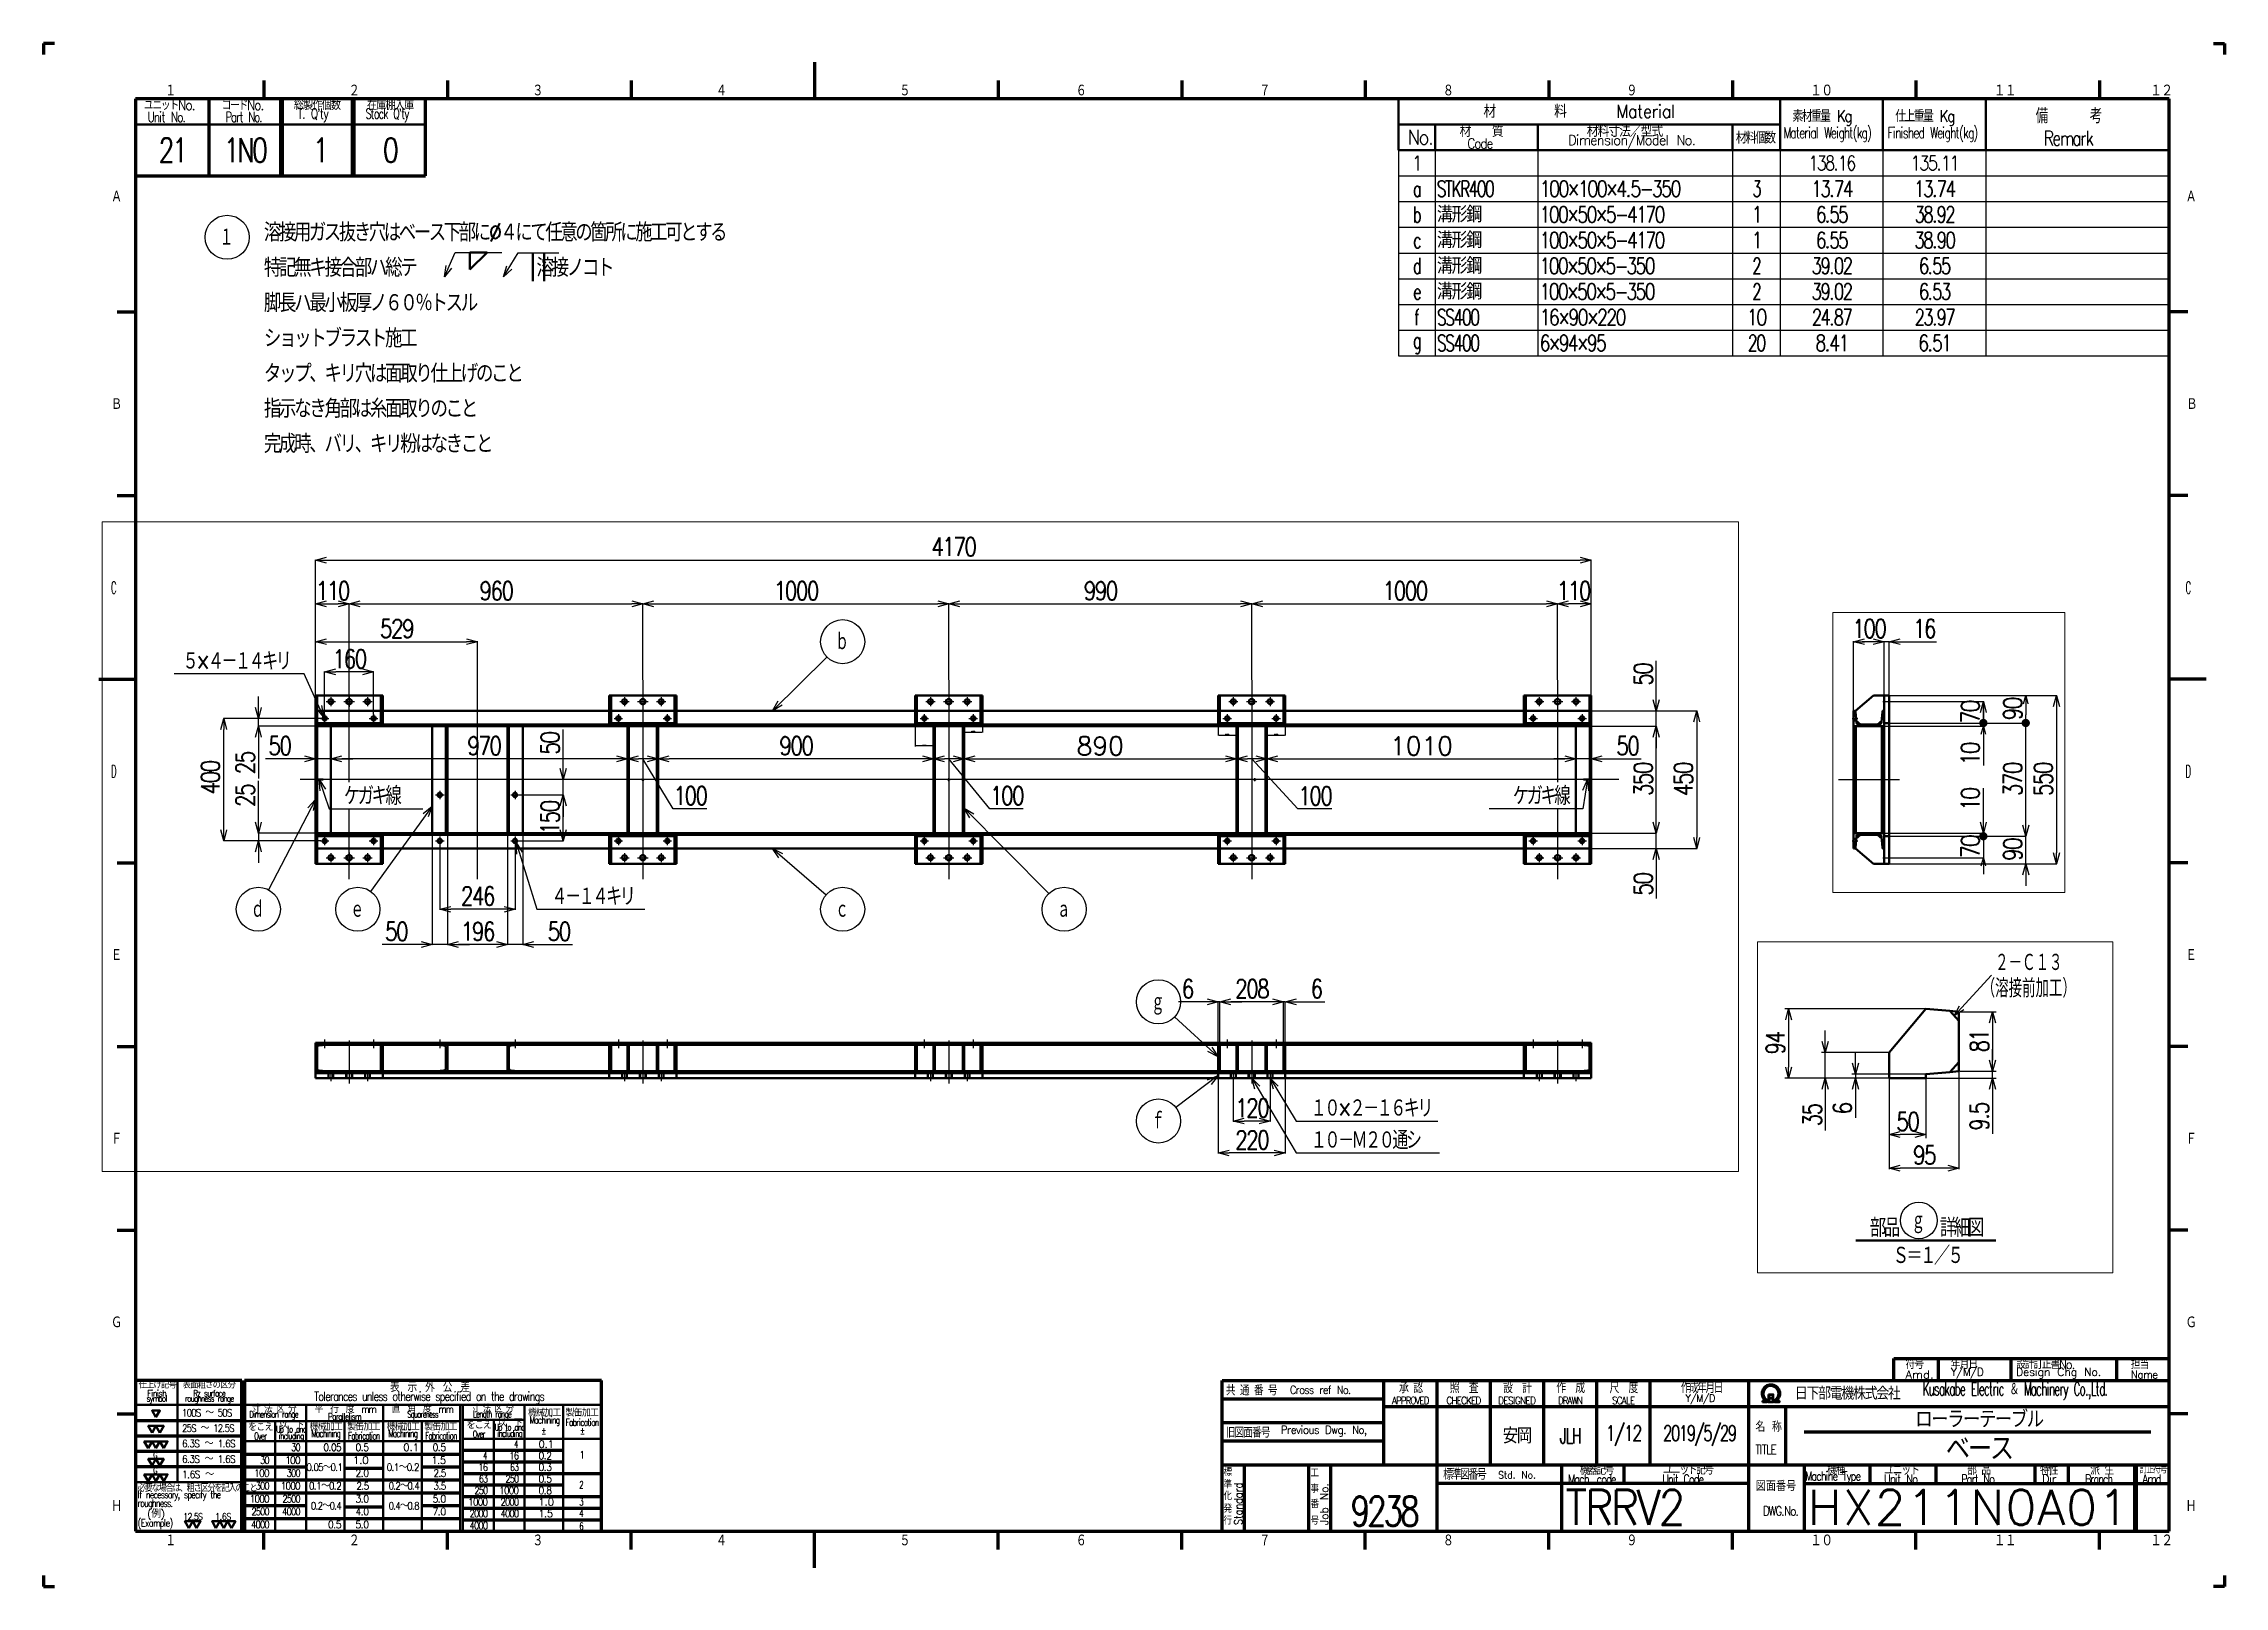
# Paper-space layout 'ICADSX Layout' of a CAD drawing. Header units: millimetres. Extents: x 0 to 594, y 0 to 420.
# The model-space entities are those that its viewports show. They can reach past a viewport. Long polylines and large blocks are cut down to what shows.
import ezdxf

# ---------------------------------------------------------------- set-up
doc = ezdxf.new("R2010")
doc.units = ezdxf.units.MM
doc.header["$LTSCALE"] = 2.806299
doc.linetypes.add('CENTER', pattern=[50.8, 31.75, -6.35, 6.35, -6.35])
doc.linetypes.add('DASHED', pattern=[19.05, 12.7, -6.35])
doc.layers.add('DIMENSION', color=3, linetype='Continuous', lineweight=25)
for name, color, linetype in [('NoLayerName_001', 7, 'Continuous'), ('NoLayerName_002', 7, 'Continuous'), ('NoLayerName_003', 7, 'Continuous')]:
    doc.layers.add(name, color=color, linetype=linetype)
doc.layers.add('VIEWPORTS', color=7, linetype='Continuous', plot=False)
doc.styles.get("Standard").update_dxf_attribs({"font": 'txt', "bigfont": 'extfont2'})
doc.dimstyles.get("Standard").update_dxf_attribs({"dimtxt": 2.5, "dimasz": 2.5, "dimexe": 1.25, "dimexo": 0.625, "dimtad": 1, "dimdec": 3, "dimzin": 0, "dimdsep": 46, "dimtxsty": 'Standard', "dimcen": 2.5, "dimadec": 0, "dimazin": 0, "dimtfac": 0.75, "dimtdec": 3, "dimtmove": 0, "dimatfit": 3, "dimfxl": 1, "dimarcsym": 0})

psp = doc.layouts.new('ICADSX Layout')

# ---------------------------------------------------------------- texts
at = {"layer": 'NoLayerName_001', "color": 2, "lineweight": 25, "ltscale": 0.083333, "char_height": 2.75, "attachment_point": 7, "line_spacing_factor": 0.6}
for s, insert, width in [('\\A1;\\W0.878082;\\T0.878082;ユニットNo.', (27.29, 401.92), 17.5578), ('\\A1;\\W0.870877;\\T0.870877;コードNo.', (48.52, 401.92), 14.3181), ('\\A1;\\W0.912871;\\T0.912871;総製作個数', (68.16, 401.92), 16.0038), ('\\A1;\\W0.912871;\\T0.912871;在庫棚入庫', (88.08, 401.92), 16.0038), ('\\A1;\\W0.774597;\\T0.774597;Unit No.', (28.29, 398.64), 11.6875), ('\\A1;\\W0.727273;\\T0.750000;Part No.', (49.52, 398.64), 11.6875), ("\\A1;\\W0.774597;\\T0.774597;T. Q'ty", (69.16, 398.64), 10.2266), ("\\A1;\\W0.701754;\\T0.750000;Stock Q'ty", (87.69, 398.64), 14.6094)]:
    psp.add_mtext(s, dxfattribs=dict(at, insert=insert, width=width))
at = {"layer": 'NoLayerName_001', "color": 2, "lineweight": 50, "ltscale": 0.083333, "line_spacing_factor": 0.6}
for s, insert, char_height, width, attachment_point in [('\\A1;\\W0.912871;\\T0.912871;材\u3000\u3000質', (385.68, 394.59), 3.2, 14.8981, 7), ('\\A1;\\W0.912871;\\T0.912871;材\u3000\u3000\u3000\u3000\u3000料', (392.18, 399.82), 3.5, 28.5158, 7), ('\\A1;\\W0.912871;\\T0.912871;材料寸法／型式', (420.33, 394.59), 3.2, 26.0716, 7), ('\\A1;\\W0.937043;\\T0.937043;Material', (428.34, 399.82), 3.5, 22.3125, 7), ('\\A1;\\W0.839719;\\T0.839719;素材重量 Kg', (476.35, 397.63), 3.2, 21.0796, 7), ('\\A1;\\W0.839719;\\T0.839719;仕上重量 Kg', (504.35, 397.63), 3.2, 21.0796, 7), ('\\A1;\\W0.779813;\\T0.779813;備     考', (542.58, 398.33), 4, 20.025, 7), ('\\A1;\\W0.896421;\\T0.896421;No.', (371.5, 392.5), 4, 7.9688, 7), ('\\A1;\\W0.866025;\\T0.866025;Code', (387.82, 391.45), 2.75, 8.7656, 7), ('\\A1;\\W0.929320;\\T0.929320;Dimension/Model No.', (415.26, 391.45), 2.75, 41.6367, 7), ('\\A1;\\W0.866025;\\T0.866025;材料個数', (460.92, 392.79), 3.2, 14.1335, 7), ('\\A1;\\W0.714851;\\T0.750000;Material Weight(kg)', (473.87, 393.25), 3, 28.7672, 7), ('\\A1;\\W0.722000;\\T0.750000;Finished Weight(kg)', (502.24, 393.25), 3, 28.7672, 7), ('\\A1;\\W0.774597;\\T0.774597;Remark', (544.77, 392.25), 4, 15.3, 7), ('\\A1;\\W0.912871;\\T0.912871;符号', (507.17, 59.18), 2.5, 5.8196, 7), ('\\A1;\\W0.935414;\\T0.935414;Y/M/D', (519.49, 56.55), 2.2, 10.2266, 7), ('\\A1;\\W0.912871;\\T0.912871;年月日', (519.49, 59.18), 2.5, 8.7293, 7), ('\\A1;\\W0.883176;\\T0.883176;設計訂正書No.', (537.29, 59.18), 2.5, 18.8969, 7), ('\\A1;\\W0.983415;\\T0.983415;Design Chg No.', (537.29, 56.55), 2.2, 28.6344, 7), ('\\A1;\\W0.912871;\\T0.912871;担当', (568.5, 59.18), 2.5, 5.8196, 7), ('\\A1;\\W0.912871;\\T0.912871;仕上げ記号', (30.97, 53.87), 1.75, 10.1842, 8), ('\\A1;\\W0.878310;\\T0.878310;Finish', (30.82, 51.67), 1.75, 6.6937, 8), ('\\A1;\\W0.912871;\\T0.912871;表面粗さの区分', (45.03, 53.87), 1.75, 14.2579, 8), ('\\A1;\\W0.912871;\\T0.912871;表\u3000示\u3000外\u3000公\u3000差', (105.12, 52.88), 2.5, 26.188, 8), ('\\A1;\\W0.839719;\\T0.839719;共 通 番 号', (328.88, 53.25), 2.5, 16.0037, 5), ('\\A1;\\W0.889123;\\T0.889123;Cross ref No.', (347.74, 53.5), 2.2, 22.7906, 5), ('\\A1;\\W0.686274;\\T0.750000;承 認', (372.25, 54.09), 3, 6.5078, 5), ('\\A1;\\W0.636364;\\T0.750000;照  査', (386.75, 54.09), 3, 7.4375, 5), ('\\A1;\\W0.636364;\\T0.750000;設  計', (401.25, 54.09), 3, 7.4375, 5), ('\\A1;\\W0.636364;\\T0.750000;作  成', (415.75, 54.09), 3, 7.4375, 5), ('\\A1;\\W0.636364;\\T0.750000;尺  度', (430.25, 54.09), 3, 7.4375, 5), ('\\A1;\\W0.763763;\\T0.763763;作成年月日', (445.94, 52.59), 3, 14.607, 7), ('\\A1;\\W0.907361;\\T0.907361;日下部電機株式会社', (491.28, 50.8), 3.5, 36.4419, 8), ('\\A1;\\W1.024695;\\T1.024695;Amd.', (507.17, 56.55), 2.2, 8.1812, 7), ('\\A1;\\W0.610039;\\T0.750000;Kusakabe Electric ＆ Machinery Co.,Ltd.', (511.76, 50.8), 3.5, 59.2856, 7), ('\\A1;\\W0.935414;\\T0.935414;Name', (568.5, 56.55), 2.2, 8.1812, 7), ('\\A1;\\W0.809040;\\T0.809040;symbol', (30.82, 49.7), 1.75, 6.6937, 8), ('\\A1;\\W0.856730;\\T0.856730;100S ～ 50S', (37.69, 46.26), 2, 14.8808, 7), ('\\A1;\\W0.774597;\\T0.774597;roughness range', (45.12, 49.7), 1.75, 16.7344, 8), ('\\A1;\\W0.774597;\\T0.774597;Rz surface', (45.12, 51.67), 1.75, 11.1562, 8), ('\\A1;\\W0.776955;\\T0.776955;Dimension range', (62.67, 45.36), 1.75, 15.3398, 8), ('\\A1;\\W0.839719;\\T0.839719;寸 法 区 分', (62.67, 47.21), 2, 12.8029, 8), ('\\A1;\\W0.768686;\\T0.768686;Tolerances unless otherwise specified on the drawings', (104.97, 49.67), 2.5, 77.4297, 8), ('\\A1;\\W0.872278;\\T0.872278;平\u3000行\u3000度\u3000mm', (82.11, 47.21), 2, 16.7419, 8), ('\\A1;\\W0.872278;\\T0.872278;直\u3000角\u3000度\u3000mm', (103.11, 47.21), 2, 16.7419, 8), ('\\A1;\\W0.733333;\\T0.750000;Squareness', (103.26, 45.36), 1.75, 10.2266, 8), ('\\A1;\\W0.839719;\\T0.839719;寸 法 区 分', (122.17, 47.39), 1.9, 12.1628, 8), ('\\A1;\\W0.666667;\\T0.750000;Length range', (122.17, 45.31), 1.9, 12.1125, 8), ('\\A1;\\W0.912871;\\T0.912871;機械加工', (136.38, 46.24), 1.9, 8.8457, 8), ('\\A1;\\W0.912871;\\T0.912871;製缶加工', (146.61, 46.24), 1.9, 8.8457, 8), ('\\A1;\\W0.848528;\\T0.848528;APPROVED', (372.25, 50.59), 2, 12.75, 5), ('\\A1;\\W0.866025;\\T0.866025;CHECKED', (386.75, 50.59), 2, 11.1562, 5), ('\\A1;\\W0.884652;\\T0.884652;DESIGNED', (401.25, 50.59), 2, 12.75, 5), ('\\A1;\\W0.838525;\\T0.838525;DRAWN', (415.75, 50.59), 2, 7.9688, 5), ('\\A1;\\W0.866025;\\T0.866025;SCALE', (430.25, 50.59), 2, 7.9688, 5), ('\\A1;\\W0.935414;\\T0.935414;Y/M/D', (447.19, 49.59), 2, 9.2969, 7), ('\\A1;\\W0.857493;\\T0.857493;25S ～ 12.5S', (37.69, 42.06), 2, 16.2024, 7), ('\\A1;\\W0.912871;\\T0.912871;をこえ', (59.04, 42.35), 1.9, 6.6343, 8), ('\\A1;\\W0.600000;\\T0.750000;Over', (59.04, 39.92), 2, 3.825, 8), ('\\A1;\\W0.751742;\\T0.751742;including', (67.44, 39.48), 1.8, 7.7456, 8), ('\\A1;\\W0.600000;\\T0.750000;Up to and', (67.42, 41.3), 1.8, 7.7456, 8), ('\\A1;\\W0.912871;\\T0.912871;以\u3000下', (67.44, 42.95), 1.9, 6.6343, 8), ('\\A1;\\W0.704348;\\T0.750000;Machining', (76.85, 39.99), 2, 8.6062, 8), ('\\A1;\\W0.912871;\\T0.912871;機械加工', (76.85, 42.42), 1.9, 8.8457, 8), ('\\A1;\\W0.827590;\\T0.827590;Parallelism', (81.93, 45.36), 1.75, 11.2492, 8), ('\\A1;\\W0.682759;\\T0.750000;Fabrication', (87.22, 39.99), 2, 10.5187, 8), ('\\A1;\\W0.912871;\\T0.912871;製缶加工', (87.11, 42.42), 1.9, 8.8457, 8), ('\\A1;\\W0.704348;\\T0.750000;Machining', (97.85, 39.99), 2, 8.6062, 8), ('\\A1;\\W0.912871;\\T0.912871;機械加工', (97.85, 42.42), 1.9, 8.8457, 8), ('\\A1;\\W0.682759;\\T0.750000;Fabrication', (108.22, 39.99), 2, 10.5187, 8), ('\\A1;\\W0.912871;\\T0.912871;製缶加工', (108.11, 42.42), 1.9, 8.8457, 8), ('\\A1;\\W0.912871;\\T0.912871;をこえ', (118.54, 42.9), 1.9, 6.6343, 8), ('\\A1;\\W0.600000;\\T0.750000;Over', (118.54, 40.57), 1.8, 3.4425, 8), ('\\A1;\\W0.751742;\\T0.751742;including', (126.94, 40.13), 1.8, 7.7456, 8), ('\\A1;\\W0.600000;\\T0.750000;Up to and', (126.92, 41.85), 1.8, 7.7456, 8), ('\\A1;\\W0.912871;\\T0.912871;以\u3000下', (126.94, 43.5), 1.9, 6.6343, 8), ('\\A1;\\W0.766131;\\T0.766131;Machining', (136.42, 43.72), 1.9, 9.0844, 8), ('\\A1;\\W0.833333;±', (136.27, 41.46), 1.9, 2.0187, 8), ('\\A1;\\W0.754298;\\T0.754298;Fabrication', (146.67, 43.72), 1.9, 11.1031, 8), ('\\A1;\\W0.833333;±', (146.77, 41.46), 1.9, 2.0187, 8), ('\\A1;\\W0.912871;\\T0.912871;旧図面番号', (322, 40.5), 2.5, 14.5489, 7), ('\\A1;\\W0.916875;\\T0.916875;Previous Dwg. No,', (337.01, 40.8), 2.2, 29.8031, 7), ('\\A1;\\W0.939336;\\T0.939336;名 称', (466.26, 42.07), 2.5, 8.2261, 7), ('\\A1;\\W0.600000;G', (31.04, 34.89), 1.8, 1.1475, 9), ('\\A1;\\W0.886969;\\T0.886969;6.3S ～ 1.6S', (37.69, 37.86), 2, 16.1406, 7), ('\\A1;\\W0.886969;\\T0.886969;6.3S ～ 1.6S', (37.69, 33.66), 2, 16.1406, 7), ('\\A1;\\W0.809040;\\T0.809040;30', (69.8, 36.85), 2, 2.55, 9), ('\\A1;\\W0.894427;\\T0.894427;0.05', (81.02, 36.85), 2, 5.1, 9), ('\\A1;\\W0.911465;\\T0.911465;0.5', (88.51, 36.85), 2, 3.825, 9), ('\\A1;\\W0.990867;\\T0.990867;0.1', (102.19, 36.85), 2, 3.825, 9), ('\\A1;\\W0.911465;\\T0.911465;0.5', (109.51, 36.85), 2, 3.825, 9), ('\\A1;\\W0.600000;4', (120.85, 34.58), 2, 1.275, 9), ('\\A1;\\W0.848528;\\T0.848528;16', (129.3, 34.58), 2, 2.55, 9), ('\\A1;\\W0.600000;4', (129.3, 37.73), 2, 1.275, 9), ('\\A1;\\W0.911465;\\T0.911465;0.2', (134.79, 34.58), 2, 3.825, 7), ('\\A1;\\W0.990867;\\T0.990867;0.1', (134.79, 37.73), 2, 3.825, 7), ('\\A1;\\W0.900000;1', (145.92, 34.81), 2, 1.275, 7), ('\\A1;\\W0.801784;\\T0.801784;TITLE', (466.26, 35.99), 2.5, 7.9688, 7), ('\\A1;\\W0.600000;G', (31.04, 30.69), 1.8, 1.1475, 9), ('\\A1;\\W0.898027;\\T0.898027;1.6S ～ ', (37.69, 29.46), 2, 10.8261, 7), ('\\A1;\\W0.878310;\\T0.878310;100', (61.35, 29.85), 2, 3.825, 9), ('\\A1;\\W0.809040;\\T0.809040;30', (61.35, 33.35), 2, 2.55, 9), ('\\A1;\\W0.878310;\\T0.878310;100', (69.8, 33.35), 2, 3.825, 9), ('\\A1;\\W0.821584;\\T0.821584;300', (69.8, 29.85), 2, 3.825, 9), ('\\A1;\\W0.863630;\\T0.863630;0.05～0.1', (81.36, 31.42), 2, 9.7782, 9), ('\\A1;\\W0.990867;\\T0.990867;1.0', (88.51, 33.35), 2, 3.825, 9), ('\\A1;\\W0.911465;\\T0.911465;2.0', (88.51, 29.85), 2, 3.825, 9), ('\\A1;\\W0.877058;\\T0.877058;0.1～0.2', (102.19, 31.42), 2, 8.6986, 9), ('\\A1;\\W0.948683;\\T0.948683;1.5', (109.51, 33.35), 2, 3.825, 9), ('\\A1;\\W0.878310;\\T0.878310;2.5', (109.51, 29.85), 2, 3.825, 9), ('\\A1;\\W0.848528;\\T0.848528;16', (120.85, 31.43), 2, 2.55, 9), ('\\A1;\\W0.774597;\\T0.774597;63', (120.85, 28.28), 2, 2.55, 9), ('\\A1;\\W0.797053;\\T0.797053;250', (129.3, 28.28), 2, 3.825, 9), ('\\A1;\\W0.774597;\\T0.774597;63', (129.3, 31.43), 2, 2.55, 9), ('\\A1;\\W0.911465;\\T0.911465;0.3', (134.79, 31.43), 2, 3.825, 7), ('\\A1;\\W0.911465;\\T0.911465;0.5', (134.79, 28.28), 2, 3.825, 7), ('\\A1;\\W0.833333;標', (321.39, 30.01), 2, 2.125, 7), ('\\A1;\\W0.833333;工', (345.06, 29.81), 2, 2.125, 7), ('\\A1;\\W0.816497;\\T0.816497;標準図番号', (381.21, 29.02), 3, 15.6155, 7), ('\\A1;\\W0.948683;\\T0.948683;Std. No.', (396.18, 29.32), 2, 12.75, 7), ('\\A1;\\W0.801784;\\T0.801784;Mach. code', (415.24, 28.01), 2.4, 15.3, 7), ('\\A1;\\W0.816497;\\T0.816497;機器記号', (418.42, 30.34), 2.5, 10.4103, 7), ('\\A1;\\W0.816497;\\T0.816497;ユニット記号', (441.06, 30.43), 2.5, 15.6155, 7), ('\\A1;\\W0.804984;\\T0.804984;Unit Code', (440.9, 28.01), 2.4, 13.77, 7), ('\\A1;\\W0.797053;\\T0.797053;Machine Type', (479.83, 28.03), 2.4, 18.36, 7), ('\\A1;\\W0.912871;\\T0.912871;機種', (485.76, 30.34), 2.4, 5.5868, 7), ('\\A1;\\W0.912871;\\T0.912871;ユニット', (501.24, 30.34), 2.4, 11.1735, 7), ('\\A1;\\W0.848528;\\T0.848528;Unit No.', (501.25, 28.03), 2.4, 12.24, 7), ('\\A1;\\W0.809040;\\T0.809040;Part No.', (522.3, 28.03), 2.4, 12.24, 7), ('\\A1;\\W0.857493;\\T0.857493;部 品', (523.93, 30.34), 2.4, 6.9047, 7), ('\\A1;\\W0.912871;\\T0.912871;特性', (543.77, 30.34), 2.4, 5.5868, 7), ('\\A1;\\W0.948683;\\T0.948683;Dir.', (544.3, 28.03), 2.4, 6.12, 7), ('\\A1;\\W0.774597;\\T0.774597;Branch', (556.07, 28.03), 2.4, 9.18, 7), ('\\A1;\\W0.857493;\\T0.857493;派 生', (557.43, 30.34), 2.4, 6.9047, 7), ('\\A1;\\W0.763763;\\T0.763763;訂正符号', (570.94, 30.74), 2, 7.7904, 7), ('\\A1;\\W0.848528;\\T0.848528;Amd.', (571.67, 28.03), 2.4, 6.12, 7), ('\\A1;\\W0.841625;\\T0.841625;必要な場合は、粗さ区分を記入のこと', (25.61, 25.72), 1.9, 34.6602, 7), ('\\A1;\\W0.764922;\\T0.764922;If necessary, specify the', (25.61, 23.32), 2, 29.2188, 7), ('\\A1;\\W0.870572;\\T0.870572;1000', (61.35, 22.85), 2, 5.1, 9), ('\\A1;\\W0.821584;\\T0.821584;300', (61.35, 26.35), 2, 3.825, 9), ('\\A1;\\W0.870572;\\T0.870572;1000', (69.8, 26.35), 2, 5.1, 9), ('\\A1;\\W0.809040;\\T0.809040;2500', (69.8, 22.85), 2, 5.1, 9), ('\\A1;\\W0.877058;\\T0.877058;0.1～0.2', (81.02, 26.35), 2, 8.6986, 9), ('\\A1;\\W0.911465;\\T0.911465;3.0', (88.51, 22.85), 2, 3.825, 9), ('\\A1;\\W0.878310;\\T0.878310;2.5', (88.51, 26.35), 2, 3.825, 9), ('\\A1;\\W0.850230;\\T0.850230;0.2～0.4', (102.19, 26.35), 2, 8.7495, 9), ('\\A1;\\W0.911465;\\T0.911465;5.0', (109.51, 22.85), 2, 3.825, 9), ('\\A1;\\W0.878310;\\T0.878310;3.5', (109.51, 26.35), 2, 3.825, 9), ('\\A1;\\W0.870572;\\T0.870572;1000', (120.85, 21.98), 2, 5.1, 9), ('\\A1;\\W0.797053;\\T0.797053;250', (120.85, 25.13), 2, 3.825, 9), ('\\A1;\\W0.870572;\\T0.870572;1000', (129.3, 25.13), 2, 5.1, 9), ('\\A1;\\W0.828079;\\T0.828079;2000', (129.3, 21.98), 2, 5.1, 9), ('\\A1;\\W0.911465;\\T0.911465;0.8', (134.79, 25.13), 2, 3.825, 7), ('\\A1;\\W0.990867;\\T0.990867;1.0', (134.79, 21.98), 2, 3.825, 7), ('\\A1;\\W0.600000;2', (145.92, 26.65), 2, 1.275, 7), ('\\A1;\\W0.600000;3', (145.92, 22.04), 2, 1.275, 7), ('\\A1;\\W0.833333;化', (321.39, 23.53), 2, 2.125, 7), ('\\A1;\\W0.833333;準', (321.39, 26.69), 2, 2.125, 7), ('\\A1;\\W0.833333;事', (345.06, 25.51), 2, 2.125, 7), ('\\A1;図面番号', (466.36, 25.95), 2.5, 12.75, 7), ('\\A1;\\W0.767649;\\T0.767649;roughness.', (25.61, 20.99), 2, 11.6875, 7), ('\\A1;\\W0.830278;\\T0.830278;(Example)', (25.61, 15.6), 2, 11.475, 7), ('\\A1;\\W0.973329;\\T0.973329;(例)', (28.2, 18.08), 2, 5.1699, 7), ('\\A1;\\W0.866025;\\T0.866025;12.5S', (38.03, 18.1), 1.8, 5.7375, 7), ('\\A1;\\W0.894427;\\T0.894427;1.6S', (46.68, 18.1), 1.8, 4.59, 7), ('\\A1;\\W0.828079;\\T0.828079;4000', (61.35, 15.85), 2, 5.1, 9), ('\\A1;\\W0.809040;\\T0.809040;2500', (61.35, 19.35), 2, 5.1, 9), ('\\A1;\\W0.828079;\\T0.828079;4000', (69.8, 19.35), 2, 5.1, 9), ('\\A1;\\W0.850230;\\T0.850230;0.2～0.4', (81.02, 20.93), 2, 8.7495, 9), ('\\A1;\\W0.911465;\\T0.911465;0.5', (81.02, 15.85), 2, 3.825, 9), ('\\A1;\\W0.911465;\\T0.911465;4.0', (88.51, 19.35), 2, 3.825, 9), ('\\A1;\\W0.911465;\\T0.911465;5.0', (88.51, 15.85), 2, 3.825, 9), ('\\A1;\\W0.850230;\\T0.850230;0.4～0.8', (102.19, 20.93), 2, 8.7495, 9), ('\\A1;\\W0.911465;\\T0.911465;7.0', (109.51, 19.35), 2, 3.825, 9), ('\\A1;\\W0.828079;\\T0.828079;2000', (120.85, 18.83), 2, 5.1, 9), ('\\A1;\\W0.828079;\\T0.828079;4000', (129.3, 18.83), 2, 5.1, 9), ('\\A1;\\W0.948683;\\T0.948683;1.5', (134.79, 18.83), 2, 3.825, 7), ('\\A1;\\W0.600000;4', (145.92, 18.89), 2, 1.275, 7), ('\\A1;\\W0.833333;行', (321.39, 16.82), 2, 2.125, 7), ('\\A1;\\W0.833333;発', (321.39, 20.05), 2, 2.125, 7), ('\\A1;\\W0.833333;番', (345.06, 21.34), 2, 2.125, 7), ('\\A1;\\W0.833333;号', (345.06, 16.82), 2, 2.125, 7), ('\\A1;\\W0.836660;\\T0.836660;DWG.No.', (473.11, 20.54), 2.5, 11.1562, 5), ('\\A1;\\W0.828079;\\T0.828079;4000', (120.85, 15.58), 2, 5.1, 9), ('\\A1;\\W0.600000;6', (145.92, 15.39), 2, 1.275, 7)]:
    psp.add_mtext(s, dxfattribs=dict(at, insert=insert, char_height=char_height, width=width, attachment_point=attachment_point))
at = {"layer": 'NoLayerName_001', "color": 2, "lineweight": 50, "ltscale": 0.083333, "char_height": 2.2, "attachment_point": 7, "rotation": 90, "line_spacing_factor": 0.6}
for s, insert, width in [('\\A1;\\W0.935414;\\T0.935414;Standard', (326.52, 16.63), 16.3625), ('\\A1;\\W0.983415;\\T0.983415;Job No.', (349.91, 16.63), 14.3172)]:
    psp.add_mtext(s, dxfattribs=dict(at, insert=insert, width=width))
at = {"layer": 'NoLayerName_002', "color": 2, "lineweight": 100, "ltscale": 0.083333, "char_height": 5, "attachment_point": 7, "line_spacing_factor": 0.6}
for s, insert, width in [('\\A1;\\W0.861479;\\T0.861479;溶接用ガス抜き穴はベース下部に%%c４にて任意の箇所に施工可とする', (60, 366.1), 174.0453), ('\\A1;\\W0.866025;\\T0.866025;特記無キ接合部ハ総テ\u3000\u3000\u3000\u3000\u3000\u3000\u3000\u3000溶接ノコト', (60, 356.5), 126.981), ('\\A1;\\W0.866025;\\T0.866025;脚長ハ最小板厚ノ６０％トスル', (60, 346.9), 77.2928), ('\\A1;\\W0.866025;\\T0.866025;ショットブラスト施工', (60, 337.3), 55.2091), ('\\A1;\\W0.866025;\\T0.866025;タップ、キリ穴は面取り仕上げのこと', (60, 327.7), 93.8555), ('\\A1;\\W0.866025;\\T0.866025;指示なき角部は糸面取りのこと', (60, 318.1), 77.2928), ('\\A1;\\W0.866025;\\T0.866025;完成時、バリ、キリ粉はなきこと', (60, 308.5), 82.8137)]:
    psp.add_mtext(s, dxfattribs=dict(at, insert=insert, width=width))
at = {"layer": 'NoLayerName_003', "color": 7, "lineweight": 100, "ltscale": 0.083333, "char_height": 3.3108, "attachment_point": 7, "line_spacing_factor": 0.6}
for s, insert, width in [('\\A1;\\W0.833333;１', (33.1, 405.6), 3.5177), ('\\A1;\\W0.833333;２', (83.1, 405.6), 3.5177), ('\\A1;\\W0.833333;３', (133.1, 405.6), 3.5177), ('\\A1;\\W0.833333;４', (183.1, 405.6), 3.5177), ('\\A1;\\W0.833333;５', (233.1, 405.6), 3.5177), ('\\A1;\\W0.833333;６', (281.11, 405.6), 3.5177), ('\\A1;\\W0.833333;７', (331.11, 405.6), 3.5177), ('\\A1;\\W0.833333;８', (381.11, 405.6), 3.5177), ('\\A1;\\W0.833333;９', (431.11, 405.6), 3.5177), ('\\A1;\\W0.912871;\\T0.912871;１０', (481.11, 405.6), 7.707), ('\\A1;\\W0.912871;\\T0.912871;１１', (531.11, 405.6), 7.707), ('\\A1;\\W0.912871;\\T0.912871;１２', (573.72, 405.6), 7.707), ('\\A1;\\W0.833333;Ａ', (18.36, 376.71), 3.5177), ('\\A1;\\W0.833333;Ａ', (583.43, 376.71), 3.5177), ('\\A1;\\W0.833333;Ｂ', (18.36, 320.24), 3.5177), ('\\A1;\\W0.833333;Ｂ', (583.65, 320.24), 3.5177), ('\\A1;\\W0.500000;C', (18.36, 270.24), 1.7589), ('\\A1;\\W0.500000;C', (583.43, 270.24), 1.7589), ('\\A1;\\W0.500000;D', (18.36, 220.24), 1.7589), ('\\A1;\\W0.500000;D', (583.43, 220.24), 1.7589), ('\\A1;\\W0.833333;Ｅ', (18.36, 170.24), 3.5177), ('\\A1;\\W0.833333;Ｅ', (583.43, 170.24), 3.5177), ('\\A1;\\W0.833333;Ｆ', (18.36, 120.24), 3.5177), ('\\A1;\\W0.833333;Ｆ', (583.43, 120.24), 3.5177), ('\\A1;\\W0.833333;Ｇ', (18.36, 70.24), 3.5177), ('\\A1;\\W0.833333;Ｇ', (583.43, 70.24), 3.5177), ('\\A1;\\W0.833333;Ｈ', (18.36, 20.24), 3.5177), ('\\A1;\\W0.833333;Ｈ', (583.43, 20.24), 3.5177), ('\\A1;\\W0.833333;１', (33.1, 10.87), 3.5177), ('\\A1;\\W0.833333;２', (83.1, 10.87), 3.5177), ('\\A1;\\W0.833333;３', (133.1, 10.87), 3.5177), ('\\A1;\\W0.833333;４', (183.1, 10.87), 3.5177), ('\\A1;\\W0.833333;５', (233.1, 10.87), 3.5177), ('\\A1;\\W0.833333;６', (281.11, 10.87), 3.5177), ('\\A1;\\W0.833333;７', (331.11, 10.87), 3.5177), ('\\A1;\\W0.833333;８', (381.11, 10.87), 3.5177), ('\\A1;\\W0.833333;９', (431.11, 10.87), 3.5177), ('\\A1;\\W0.912871;\\T0.912871;１０', (481.11, 10.87), 7.707), ('\\A1;\\W0.912871;\\T0.912871;１１', (531.11, 10.87), 7.707), ('\\A1;\\W0.912871;\\T0.912871;１２', (573.72, 10.87), 7.707)]:
    psp.add_mtext(s, dxfattribs=dict(at, insert=insert, width=width))

msp = doc.modelspace()

# ---------------------------------------------------------------- texts
at = {"layer": 'NoLayerName_001', "color": 2, "linetype": 'Continuous', "lineweight": 50, "char_height": 60, "line_spacing_factor": 0.72}
for s, insert, width, attachment_point in [('\\A1;\\W0.791667;\\T0.750000;５×４－１４キリ', (-85.27, 1332.6409), 484.5, 9), ('\\A1;\\W0.805556;\\T0.750000;ケガキ線', (92.9588, 892.4493), 246.5, 7), ('\\A1;\\W0.805556;\\T0.750000;ケガキ線', (4094.5204, 892.4493), 246.5, 9), ('\\A1;\\W0.796296;\\T0.750000;４－１４キリ', (771.2344, 563.8493), 365.5, 7), ('\\A1;\\W0.790123;\\T0.750000;１０×２－１６キリ', (3253.4998, -127.8659), 544, 7), ('\\A1;\\W0.791667;\\T0.750000;１０－Ｍ２０通シ', (3253.4998, -232.3202), 484.5, 7)]:
    msp.add_mtext(s, dxfattribs=dict(at, insert=insert, width=width, attachment_point=attachment_point))
at = {"layer": 'NoLayerName_001', "color": 2, "lineweight": 50, "char_height": 25, "line_spacing_factor": 0.6}
for s, insert, width, attachment_point in [('\\A1;\\W0.816497;\\T0.816497;\\L\u3000部品\u3000\u3000\u3000詳細図\u3000\\l', (-351.8642, -2653.7413), 260.258285, 5), ('\\A1;\\W0.800000;\\T0.750000;Ｓ＝１／５', (-396.8642, -2704.3102), 127.5, 7)]:
    msp.add_mtext(s, dxfattribs=dict(at, insert=insert, width=width, attachment_point=attachment_point))

# ---------------------------------------------------------------- blocks, each defined once
blk = doc.blocks.new('JZB_0001')
at = {"layer": 'NoLayerName_001', "color": 21, "linetype": 'Continuous', "lineweight": 25}
for p, q in [((0, 7), (0, 0)), ((10, 7), (10, 0)), ((38, 7), (38, 0)), ((91, 7), (91, 0)), ((104, 7), (104, 0)), ((132, 7), (132, 0)), ((160, 7), (160, 0)), ((0, 0), (10, 0)), ((10, 0), (38, 0)), ((38, 0), (91, 0)), ((91, 0), (104, 0)), ((104, 0), (132, 0)), ((132, 0), (160, 0)), ((160, 0), (210, 0))]:
    blk.add_line(p, q, dxfattribs=at)
at = {"layer": 'NoLayerName_001', "color": 2, "lineweight": 50, "char_height": 4, "attachment_point": 5, "line_spacing_factor": 0.6}
for s, insert, width in [('\\A1;\\W0.866025;\\T0.866025;1', (5, 3.5), 2.125), ('\\A1;\\W0.785905;\\T0.785905;138.16 ', (118, 3.5), 14.875), ('\\A1;\\W0.810093;\\T0.810093;135.11 ', (146, 3.5), 14.875)]:
    blk.add_mtext(s, dxfattribs=dict(at, insert=insert, width=width))
blk = doc.blocks.new('JZB_0002')
at = {"layer": 'NoLayerName_001', "color": 21, "linetype": 'Continuous', "lineweight": 25}
for p, q in [((0, 7), (0, 0)), ((10, 7), (10, 0)), ((38, 7), (38, 0)), ((91, 7), (91, 0)), ((104, 7), (104, 0)), ((132, 7), (132, 0)), ((160, 7), (160, 0)), ((0, 0), (10, 0)), ((10, 0), (38, 0)), ((38, 0), (91, 0)), ((91, 0), (104, 0)), ((104, 0), (132, 0)), ((132, 0), (160, 0)), ((160, 0), (210, 0))]:
    blk.add_line(p, q, dxfattribs=at)
at = {"layer": 'NoLayerName_001', "color": 2, "lineweight": 50, "char_height": 4.36, "line_spacing_factor": 0.6}
for s, insert, width, attachment_point in [('\\A1;\\W0.666667;\\T0.750000;a', (5, 3.5), 2.3163, 5), ('\\A1;\\W0.700000;\\T0.750000;STKR400', (10.5, 3.5), 16.2138, 4), ('\\A1;\\W0.801447;\\T0.801447;100×100×4.5-350', (38.5, 3.5), 40.7699, 4), ('\\A1;\\W0.666667;\\T0.750000;3', (97.5, 3.5), 2.3163, 5), ('\\A1;\\W0.774597;\\T0.774597;13.74 ', (118, 3.5), 13.8975, 5), ('\\A1;\\W0.774597;\\T0.774597;13.74 ', (146, 3.5), 13.8975, 5)]:
    blk.add_mtext(s, dxfattribs=dict(at, insert=insert, width=width, attachment_point=attachment_point))
blk = doc.blocks.new('JZB_0003')
at = {"layer": 'NoLayerName_001', "color": 21, "linetype": 'Continuous', "lineweight": 25}
for p, q in [((0, 7), (0, 0)), ((10, 7), (10, 0)), ((38, 7), (38, 0)), ((91, 7), (91, 0)), ((104, 7), (104, 0)), ((132, 7), (132, 0)), ((160, 7), (160, 0)), ((0, 0), (10, 0)), ((10, 0), (38, 0)), ((38, 0), (91, 0)), ((91, 0), (104, 0)), ((104, 0), (132, 0)), ((132, 0), (160, 0)), ((160, 0), (210, 0))]:
    blk.add_line(p, q, dxfattribs=at)
at = {"layer": 'NoLayerName_001', "color": 2, "lineweight": 50, "char_height": 4.36, "line_spacing_factor": 0.6}
for s, insert, width, attachment_point in [('\\A1;\\W0.912871;\\T0.912871;溝形鋼', (10.5, 3.5), 15.2239, 4), ('\\A1;\\W0.666667;\\T0.750000;b', (5, 3.5), 2.3163, 5), ('\\A1;\\W0.788382;\\T0.788382;100×50×5-4170', (38.5, 3.5), 36.2981, 4), ('\\A1;\\W0.866025;\\T0.866025;1', (97.5, 3.5), 2.3163, 5), ('\\A1;\\W0.759555;\\T0.759555;6.55 ', (118, 3.5), 11.5813, 5), ('\\A1;\\W0.750000;\\T0.750000;38.92 ', (146, 3.5), 13.8975, 5)]:
    blk.add_mtext(s, dxfattribs=dict(at, insert=insert, width=width, attachment_point=attachment_point))
blk = doc.blocks.new('JZB_0004')
at = {"layer": 'NoLayerName_001', "color": 21, "linetype": 'Continuous', "lineweight": 25}
for p, q in [((0, 7), (0, 0)), ((10, 7), (10, 0)), ((38, 7), (38, 0)), ((91, 7), (91, 0)), ((104, 7), (104, 0)), ((132, 7), (132, 0)), ((160, 7), (160, 0)), ((0, 0), (10, 0)), ((10, 0), (38, 0)), ((38, 0), (91, 0)), ((91, 0), (104, 0)), ((104, 0), (132, 0)), ((132, 0), (160, 0)), ((160, 0), (210, 0))]:
    blk.add_line(p, q, dxfattribs=at)
at = {"layer": 'NoLayerName_001', "color": 2, "lineweight": 50, "char_height": 4.36, "line_spacing_factor": 0.6}
for s, insert, width, attachment_point in [('\\A1;\\W0.912871;\\T0.912871;溝形鋼', (10.5, 3.5), 15.2239, 4), ('\\A1;\\W0.666667;\\T0.750000;c', (5, 3.5), 2.3163, 5), ('\\A1;\\W0.788382;\\T0.788382;100×50×5-4170', (38.5, 3.5), 36.2981, 4), ('\\A1;\\W0.866025;\\T0.866025;1', (97.5, 3.5), 2.3163, 5), ('\\A1;\\W0.759555;\\T0.759555;6.55 ', (118, 3.5), 11.5813, 5), ('\\A1;\\W0.762001;\\T0.762001;38.90 ', (146, 3.5), 13.8975, 5)]:
    blk.add_mtext(s, dxfattribs=dict(at, insert=insert, width=width, attachment_point=attachment_point))
blk = doc.blocks.new('JZB_0005')
at = {"layer": 'NoLayerName_001', "color": 21, "linetype": 'Continuous', "lineweight": 25}
for p, q in [((0, 7), (0, 0)), ((10, 7), (10, 0)), ((38, 7), (38, 0)), ((91, 7), (91, 0)), ((104, 7), (104, 0)), ((132, 7), (132, 0)), ((160, 7), (160, 0)), ((0, 0), (10, 0)), ((10, 0), (38, 0)), ((38, 0), (91, 0)), ((91, 0), (104, 0)), ((104, 0), (132, 0)), ((132, 0), (160, 0)), ((160, 0), (210, 0))]:
    blk.add_line(p, q, dxfattribs=at)
at = {"layer": 'NoLayerName_001', "color": 2, "lineweight": 50, "char_height": 4.36, "line_spacing_factor": 0.6}
for s, insert, width, attachment_point in [('\\A1;\\W0.912871;\\T0.912871;溝形鋼', (10.5, 3.5), 15.2239, 4), ('\\A1;\\W0.666667;\\T0.750000;d', (5, 3.5), 2.3163, 5), ('\\A1;\\W0.783604;\\T0.783604;100×50×5-350', (38.5, 3.5), 34.0557, 4), ('\\A1;\\W0.666667;\\T0.750000;2', (97.5, 3.5), 2.3163, 5), ('\\A1;\\W0.762001;\\T0.762001;39.02 ', (118, 3.5), 13.8975, 5), ('\\A1;\\W0.759555;\\T0.759555;6.55 ', (146, 3.5), 11.5813, 5)]:
    blk.add_mtext(s, dxfattribs=dict(at, insert=insert, width=width, attachment_point=attachment_point))
blk = doc.blocks.new('JZB_0006')
at = {"layer": 'NoLayerName_001', "color": 21, "linetype": 'Continuous', "lineweight": 25}
for p, q in [((0, 7), (0, 0)), ((10, 7), (10, 0)), ((38, 7), (38, 0)), ((91, 7), (91, 0)), ((104, 7), (104, 0)), ((132, 7), (132, 0)), ((160, 7), (160, 0)), ((0, 0), (10, 0)), ((10, 0), (38, 0)), ((38, 0), (91, 0)), ((91, 0), (104, 0)), ((104, 0), (132, 0)), ((132, 0), (160, 0)), ((160, 0), (210, 0))]:
    blk.add_line(p, q, dxfattribs=at)
at = {"layer": 'NoLayerName_001', "color": 2, "lineweight": 50, "char_height": 4.36, "line_spacing_factor": 0.6}
for s, insert, width, attachment_point in [('\\A1;\\W0.912871;\\T0.912871;溝形鋼', (10.5, 3.5), 15.2239, 4), ('\\A1;\\W0.666667;\\T0.750000;e', (5, 3.5), 2.3163, 5), ('\\A1;\\W0.783604;\\T0.783604;100×50×5-350', (38.5, 3.5), 34.0557, 4), ('\\A1;\\W0.666667;\\T0.750000;2', (97.5, 3.5), 2.3163, 5), ('\\A1;\\W0.762001;\\T0.762001;39.02 ', (118, 3.5), 13.8975, 5), ('\\A1;\\W0.759555;\\T0.759555;6.53 ', (146, 3.5), 11.5813, 5)]:
    blk.add_mtext(s, dxfattribs=dict(at, insert=insert, width=width, attachment_point=attachment_point))
blk = doc.blocks.new('JZB_0007')
at = {"layer": 'NoLayerName_001', "color": 21, "linetype": 'Continuous', "lineweight": 25}
for p, q in [((0, 7), (0, 0)), ((10, 7), (10, 0)), ((38, 7), (38, 0)), ((91, 7), (91, 0)), ((104, 7), (104, 0)), ((132, 7), (132, 0)), ((160, 7), (160, 0)), ((0, 0), (10, 0)), ((10, 0), (38, 0)), ((38, 0), (91, 0)), ((91, 0), (104, 0)), ((104, 0), (132, 0)), ((132, 0), (160, 0)), ((160, 0), (210, 0))]:
    blk.add_line(p, q, dxfattribs=at)
at = {"layer": 'NoLayerName_001', "color": 2, "lineweight": 50, "char_height": 4.36, "line_spacing_factor": 0.6}
for s, insert, width, attachment_point in [('\\A1;\\W0.666667;\\T0.750000;f', (5, 3.5), 2.3163, 5), ('\\A1;\\W0.714286;\\T0.750000;SS400', (10.5, 3.5), 11.5813, 4), ('\\A1;\\W0.793581;\\T0.793581;16×90×220', (38.5, 3.5), 27.1356, 4), ('\\A1;\\W0.816497;\\T0.816497;10', (97.5, 3.5), 4.6325, 5), ('\\A1;\\W0.750000;\\T0.750000;24.87 ', (118, 3.5), 13.8975, 5), ('\\A1;\\W0.750000;\\T0.750000;23.97 ', (146, 3.5), 13.8975, 5)]:
    blk.add_mtext(s, dxfattribs=dict(at, insert=insert, width=width, attachment_point=attachment_point))
blk = doc.blocks.new('JZB_0008')
at = {"layer": 'NoLayerName_001', "color": 21, "linetype": 'Continuous', "lineweight": 25}
for p, q in [((0, 7), (0, 0)), ((10, 7), (10, 0)), ((38, 7), (38, 0)), ((91, 7), (91, 0)), ((104, 7), (104, 0)), ((132, 7), (132, 0)), ((160, 7), (160, 0)), ((0, 0), (10, 0)), ((10, 0), (38, 0)), ((38, 0), (91, 0)), ((91, 0), (104, 0)), ((104, 0), (132, 0)), ((132, 0), (160, 0)), ((160, 0), (210, 0))]:
    blk.add_line(p, q, dxfattribs=at)
at = {"layer": 'NoLayerName_001', "color": 2, "lineweight": 50, "char_height": 4.36, "line_spacing_factor": 0.6}
for s, insert, width, attachment_point in [('\\A1;\\W0.666667;\\T0.750000;g', (5, 3.5), 2.3163, 5), ('\\A1;\\W0.714286;\\T0.750000;SS400', (10.5, 3.5), 11.5813, 4), ('\\A1;\\W0.779813;\\T0.779813;6×94×95', (38.5, 3.5), 22.8083, 4), ('\\A1;\\W0.727273;\\T0.750000;20', (97.5, 3.5), 4.6325, 5), ('\\A1;\\W0.790569;\\T0.790569;8.41 ', (118, 3.5), 11.5813, 5), ('\\A1;\\W0.790569;\\T0.790569;6.51 ', (146, 3.5), 11.5813, 5)]:
    blk.add_mtext(s, dxfattribs=dict(at, insert=insert, width=width, attachment_point=attachment_point))
blk = doc.blocks.new('JZB_0009')
at = {"layer": 'NoLayerName_001', "color": 2, "lineweight": 50, "attachment_point": 5, "line_spacing_factor": 0.6}
for s, insert, char_height, width in [('\\A1;\\W0.912871;\\T0.912871;ローラーテーブル', (171.73, 29), 4.73, 44.0424), ('\\A1;\\W0.912871;\\T0.912871;安岡', (45.85, 24.5), 4.18, 9.7303), ('\\A1;\\W0.666667;\\T0.750000;JLH', (60.35, 24.5), 4.18, 6.6619), ('\\A1;\\W0.774597;\\T0.774597;1/12', (74.85, 24.5), 4.18, 8.8825), ('\\A1;\\W0.705882;\\T0.750000;2019/5/29', (95.6, 24.5), 4.18, 19.9856), ('\\A1;\\W0.912871;\\T0.912871;ベース', (171.73, 21), 6.55, 22.8708)]:
    blk.add_mtext(s, dxfattribs=dict(at, insert=insert, char_height=char_height, width=width))
at = {"layer": 'NoLayerName_001', "color": 7, "lineweight": 50, "line_spacing_factor": 0.6}
for s, insert, char_height, width, attachment_point in [('\\A1;\\W0.774597;\\T0.774597;9238', (9.6, 0), 8, 20.4, 8), ('\\A1;\\W0.905711;\\T0.905711;TRRV2', (59.1, 5), 9.5, 44.1602, 4), ('\\A1;\\W1.033106;\\T1.033106;HX211N0A01', (125.1, 5), 9.5, 93.3672, 4)]:
    blk.add_mtext(s, dxfattribs=dict(at, insert=insert, char_height=char_height, width=width, attachment_point=attachment_point))
blk = doc.blocks.new('JZB_0010')
at = {"layer": 'NoLayerName_001', "color": 2, "lineweight": 50, "char_height": 6.55, "attachment_point": 5, "line_spacing_factor": 0.6}
for s, insert, width in [('\\A1;\\W0.774597;\\T0.774597;21', (3.27, 3.27), 6.9594), ('\\A1;\\W0.774597;\\T0.774597;1N0', (23.02, 3.27), 10.4391), ('\\A1;\\W0.866025;\\T0.866025;1', (43.52, 3.27), 3.4797), ('\\A1;\\W0.774597;\\T0.774597;0', (62.52, 3.27), 3.4797)]:
    blk.add_mtext(s, dxfattribs=dict(at, insert=insert, width=width))
blk = doc.blocks.new('DIM_0001')
at = {"layer": 'NoLayerName_001', "color": 3, "linetype": 'Continuous', "lineweight": 25}
blk.add_circle((6, 6), 6, dxfattribs=at)
at = {"layer": 'NoLayerName_001', "color": 2, "linetype": 'Continuous', "lineweight": 50, "width": 0.666667}
blk.add_text('１', height=5, dxfattribs=at).set_placement((4, 3.5))
blk = doc.blocks.new('DIM_0002')
at = {"layer": 'NoLayerName_001', "color": 2, "linetype": 'Continuous', "lineweight": 50}
for p, q in [((6.96, 6.66), (6.96, 2.01)), ((11.65, 6.66), (6.96, 6.66)), ((6.96, 2.01), (11.65, 6.66))]:
    blk.add_line(p, q, dxfattribs=at)
at = {"layer": 'NoLayerName_001', "color": 3, "linetype": 'Continuous', "lineweight": 25}
for points in [[(0, 0), (2.96, 6.66), (15.65, 6.66)], [(1.95, 2.41), (0, 0), (0.48, 3.07)]]:
    blk.add_lwpolyline(points, dxfattribs=at)
blk = doc.blocks.new('DIM_0003')
at = {"layer": 'NoLayerName_001', "color": 2, "linetype": 'Continuous', "lineweight": 50}
for p, q in [((8, 7.81), (8, 0.06)), ((11.08, 0.06), (11.08, 7.81))]:
    blk.add_line(p, q, dxfattribs=at)
at = {"layer": 'NoLayerName_001', "color": 3, "linetype": 'Continuous', "lineweight": 25}
for points in [[(0, 1.26), (4, 7.81), (15.13, 7.81)], [(2.25, 3.4), (0, 1.26), (0.88, 4.24)]]:
    blk.add_lwpolyline(points, dxfattribs=at)
blk = doc.blocks.new('_OPEN30')
at = {"color": 0, "linetype": 'ByBlock', "lineweight": -2}
for p, q in [((-1, 0.267949), (0, 0)), ((0, 0), (-1, -0.267949)), ((0, 0), (-1, 0))]:
    blk.add_line(p, q, dxfattribs=at)
blk = doc.blocks.new('*D181')
at = {"layer": 'Defpoints', "color": 0}
for p in [(2956, 249.7), (2956, 110.5), (3164, 110.5)]:
    blk.add_point(p, dxfattribs=at)
at = {"layer": 'NoLayerName_001', "color": 0, "linetype": 'Continuous', "lineweight": 25}
for p, q in [((2956, 111.1), (2956, 251)), ((3128, 249.7), (2992, 249.7))]:
    blk.add_line(p, q, dxfattribs=at)
at = {"layer": 'NoLayerName_001', "color": 0, "lineweight": 25, "xscale": 36, "yscale": 36, "zscale": 36}
for p, rotation in [((2956, 249.7), 180), ((3164, 249.7), 360)]:
    blk.add_blockref('_OPEN30', p, dxfattribs=dict(at, rotation=rotation))
at = {"layer": 'NoLayerName_001', "color": 2, "lineweight": 50, "insert": (3060, 292.3), "char_height": 60, "attachment_point": 5}
blk.add_mtext('\\W0.800000;\\T0.875000;208', dxfattribs=at)
blk = doc.blocks.new('*D182')
at = {"layer": 'Defpoints', "color": 0}
for p in [(2950, 249.7), (2950, 110.5), (2956, 110.5)]:
    blk.add_point(p, dxfattribs=at)
at = {"layer": 'NoLayerName_001', "color": 0, "linetype": 'Continuous', "lineweight": 25}
for p, q in [((2950, 249.7), (2821, 249.7)), ((2914, 249.7), (2878, 249.7)), ((2950, 111.1), (2950, 251)), ((2956, 249.7), (2950, 249.7)), ((2992, 249.7), (3028, 249.7))]:
    blk.add_line(p, q, dxfattribs=at)
at = {"layer": 'NoLayerName_001', "color": 0, "lineweight": 25, "xscale": 36, "yscale": 36, "zscale": 36}
blk.add_blockref('_OPEN30', (2950, 249.7), dxfattribs=at)
at = {"layer": 'NoLayerName_001', "color": 0, "lineweight": 25, "xscale": 36, "yscale": 36, "zscale": 36, "rotation": 180}
blk.add_blockref('_OPEN30', (2956, 249.7), dxfattribs=at)
at = {"layer": 'NoLayerName_001', "color": 2, "lineweight": 50, "insert": (2849.5, 292.3), "char_height": 60, "attachment_point": 5}
blk.add_mtext('\\W0.800000;\\T0.875000;6', dxfattribs=at)
blk = doc.blocks.new('*D183')
at = {"layer": 'Defpoints', "color": 0}
for p in [(3164, 249.7), (3164, 110.5), (3170, 110.5)]:
    blk.add_point(p, dxfattribs=at)
at = {"layer": 'NoLayerName_001', "color": 0, "linetype": 'Continuous', "lineweight": 25}
for p, q in [((3128, 249.7), (3092, 249.7)), ((3164, 111.1), (3164, 251)), ((3170, 249.7), (3164, 249.7)), ((3170, 111.1), (3170, 251)), ((3170, 249.7), (3299, 249.7)), ((3206, 249.7), (3242, 249.7))]:
    blk.add_line(p, q, dxfattribs=at)
at = {"layer": 'NoLayerName_001', "color": 0, "lineweight": 25, "xscale": 36, "yscale": 36, "zscale": 36}
blk.add_blockref('_OPEN30', (3164, 249.7), dxfattribs=at)
at = {"layer": 'NoLayerName_001', "color": 0, "lineweight": 25, "xscale": 36, "yscale": 36, "zscale": 36, "rotation": 180}
blk.add_blockref('_OPEN30', (3170, 249.7), dxfattribs=at)
at = {"layer": 'NoLayerName_001', "color": 2, "lineweight": 50, "insert": (3270.5, 292.3), "char_height": 60, "attachment_point": 5}
blk.add_mtext('\\W0.800000;\\T0.875000;6', dxfattribs=at)
blk = doc.blocks.new('*D184')
at = {"layer": 'Defpoints', "color": 0}
for p in [(3000, -5), (3120, -5), (3000, -139.9)]:
    blk.add_point(p, dxfattribs=at)
at = {"layer": 'NoLayerName_001', "color": 0, "linetype": 'Continuous', "lineweight": 25}
for p, q in [((3000, -5.6), (3000, -141.1)), ((3120, -5.6), (3120, -141.1)), ((3084, -139.9), (3036, -139.9))]:
    blk.add_line(p, q, dxfattribs=at)
at = {"layer": 'NoLayerName_001', "color": 0, "lineweight": 25, "xscale": 36, "yscale": 36, "zscale": 36}
for p, rotation in [((3000, -139.9), 180), ((3120, -139.9), 360)]:
    blk.add_blockref('_OPEN30', p, dxfattribs=dict(at, rotation=rotation))
at = {"layer": 'NoLayerName_001', "color": 2, "lineweight": 50, "insert": (3060, -97.2), "char_height": 60, "attachment_point": 5}
blk.add_mtext('\\W0.800000;\\T0.875000;120', dxfattribs=at)
blk = doc.blocks.new('*D185')
at = {"layer": 'Defpoints', "color": 0}
for p in [(2950, 0), (3170, 0), (2950, -244.3)]:
    blk.add_point(p, dxfattribs=at)
at = {"layer": 'NoLayerName_001', "color": 0, "linetype": 'Continuous', "lineweight": 25}
for p, q in [((2950, -0.6), (2950, -245.6)), ((3170, -0.6), (3170, -245.6)), ((3134, -244.3), (2986, -244.3))]:
    blk.add_line(p, q, dxfattribs=at)
at = {"layer": 'NoLayerName_001', "color": 0, "lineweight": 25, "xscale": 36, "yscale": 36, "zscale": 36}
for p, rotation in [((2950, -244.3), 180), ((3170, -244.3), 360)]:
    blk.add_blockref('_OPEN30', p, dxfattribs=dict(at, rotation=rotation))
at = {"layer": 'NoLayerName_001', "color": 2, "lineweight": 50, "insert": (3060, -201.7), "char_height": 60, "attachment_point": 5}
blk.add_mtext('\\W0.800000;\\T0.875000;220', dxfattribs=at)
blk = doc.blocks.new('JZB_0011')
at = {"layer": 'NoLayerName_001', "color": 7, "linetype": 'Continuous', "lineweight": 50}
for p, q in [((0, 94.5), (0, 0)), ((6, 94.5), (0, 94.5)), ((6, 94.5), (6, 0)), ((6, 35), (0, 35))]:
    blk.add_line(p, q, dxfattribs=at)
blk = doc.blocks.new('JZB_0012')
at = {"layer": 'NoLayerName_001', "color": 7, "linetype": 'Continuous', "lineweight": 50}
for p, q in [((0, 94.5), (0, 0)), ((6, 94.5), (0, 94.5)), ((6, 94.5), (6, 0)), ((6, 35), (0, 35))]:
    blk.add_line(p, q, dxfattribs=at)
blk = doc.blocks.new('JZB_0013')
at = {"layer": 'NoLayerName_001', "color": 7, "linetype": 'Continuous', "lineweight": 50}
for p, q in [((0, 0), (0, 94.5)), ((6, 94.5), (0, 94.5)), ((6, 0), (6, 94.5)), ((6, 35), (0, 35))]:
    blk.add_line(p, q, dxfattribs=at)
blk = doc.blocks.new('JZB_0014')
at = {"layer": 'NoLayerName_001', "color": 7, "linetype": 'Continuous', "lineweight": 50}
for p, q in [((0, 0), (0, 94.5)), ((6, 94.5), (0, 94.5)), ((6, 0), (6, 94.5)), ((6, 35), (0, 35))]:
    blk.add_line(p, q, dxfattribs=at)
blk = doc.blocks.new('JZB_0015')
at = {"layer": 'NoLayerName_001', "color": 7, "linetype": 'Continuous', "lineweight": 50}
for p, q in [((0, 94.5), (0, 0)), ((6, 94.5), (0, 94.5)), ((6, 94.5), (6, 0)), ((6, 35), (0, 35))]:
    blk.add_line(p, q, dxfattribs=at)
blk = doc.blocks.new('JZB_0016')
at = {"layer": 'NoLayerName_001', "color": 7, "linetype": 'Continuous', "lineweight": 50}
for p, q in [((0, 94.5), (0, 0)), ((6, 94.5), (0, 94.5)), ((6, 94.5), (6, 0)), ((6, 35), (0, 35))]:
    blk.add_line(p, q, dxfattribs=at)
blk = doc.blocks.new('JZB_0017')
at = {"layer": 'NoLayerName_001', "color": 7, "linetype": 'Continuous', "lineweight": 50}
for p, q in [((0, 0), (0, 16)), ((0, 0), (220, 0)), ((220, 0), (220, 16))]:
    blk.add_line(p, q, dxfattribs=at)
blk = doc.blocks.new('JZB_0018')
at = {"layer": 'NoLayerName_001', "color": 7, "linetype": 'Continuous', "lineweight": 50}
for p, q in [((0, 0), (0, 16)), ((0, 0), (220, 0)), ((220, 0), (220, 16))]:
    blk.add_line(p, q, dxfattribs=at)
blk = doc.blocks.new('JZB_0019')
at = {"layer": 'NoLayerName_001', "color": 7, "linetype": 'Continuous', "lineweight": 50}
for p, q in [((0, 0), (0, 16)), ((0, 0), (220, 0)), ((220, 0), (220, 16))]:
    blk.add_line(p, q, dxfattribs=at)
blk = doc.blocks.new('JZB_0020')
at = {"layer": 'NoLayerName_001', "color": 7, "linetype": 'Continuous', "lineweight": 50}
for p, q in [((0, 0), (0, 94.5)), ((6, 94.5), (0, 94.5)), ((6, 0), (6, 94.5)), ((6, 35), (0, 35))]:
    blk.add_line(p, q, dxfattribs=at)
blk = doc.blocks.new('JZB_0021')
at = {"layer": 'NoLayerName_001', "color": 7, "linetype": 'Continuous', "lineweight": 50}
for p, q in [((0, 0), (0, 94.5)), ((6, 94.5), (0, 94.5)), ((6, 0), (6, 94.5)), ((6, 35), (0, 35))]:
    blk.add_line(p, q, dxfattribs=at)
blk = doc.blocks.new('JZB_0022')
at = {"layer": 'NoLayerName_001', "color": 7, "linetype": 'Continuous', "lineweight": 50}
for p, q in [((0, 0), (0, 94.5)), ((6, 94.5), (0, 94.5)), ((6, 0), (6, 94.5)), ((6, 35), (0, 35))]:
    blk.add_line(p, q, dxfattribs=at)
blk = doc.blocks.new('JZB_0023')
at = {"layer": 'NoLayerName_001', "color": 7, "linetype": 'Continuous', "lineweight": 50}
for p, q in [((0, 94.5), (0, 0)), ((6, 94.5), (0, 94.5)), ((6, 94.5), (6, 0)), ((6, 35), (0, 35))]:
    blk.add_line(p, q, dxfattribs=at)
blk = doc.blocks.new('JZB_0024')
at = {"layer": 'NoLayerName_001', "color": 7, "linetype": 'Continuous', "lineweight": 50}
for p, q in [((0, 0), (0, 16)), ((0, 0), (220, 0)), ((220, 0), (220, 16))]:
    blk.add_line(p, q, dxfattribs=at)
blk = doc.blocks.new('JZB_0025')
at = {"layer": 'NoLayerName_001', "color": 7, "linetype": 'Continuous', "lineweight": 50}
for p, q in [((0, 0), (0, 16)), ((0, 0), (220, 0)), ((220, 0), (220, 16))]:
    blk.add_line(p, q, dxfattribs=at)
blk = doc.blocks.new('JZB_0026')
at = {"layer": 'NoLayerName_001', "color": 7, "linetype": 'Continuous', "lineweight": 50}
for p, q in [((0, 100), (0, 94.5)), ((4170, 100), (0, 100)), ((214, 92.5), (6, 92.5)), ((220, 92.5), (960, 92.5)), ((1174, 92.5), (966, 92.5)), ((1960, 92.5), (1180, 92.5)), ((1966, 92.5), (2174, 92.5)), ((2180, 92.5), (2950, 92.5)), ((2956, 92.5), (3164, 92.5)), ((3950, 92.5), (3170, 92.5)), ((3956, 92.5), (4164, 92.5)), ((4170, 100), (4170, 94.5)), ((4170, 0), (0, 0)), ((214, 7.5), (6, 7.5)), ((220, 7.5), (960, 7.5)), ((1174, 7.5), (966, 7.5)), ((1960, 7.5), (1180, 7.5)), ((1966, 7.5), (2174, 7.5)), ((2180, 7.5), (2950, 7.5)), ((2956, 7.5), (3164, 7.5)), ((3950, 7.5), (3170, 7.5)), ((3956, 7.5), (4164, 7.5))]:
    blk.add_line(p, q, dxfattribs=at)
at = {"layer": 'NoLayerName_001', "color": 3, "linetype": 'DASHED', "lineweight": 50}
for p, q in [((6, 92.5), (0, 92.5)), ((214, 92.5), (220, 92.5)), ((960, 92.5), (966, 92.5)), ((1174, 92.5), (1180, 92.5)), ((1960, 92.5), (1966, 92.5)), ((2174, 92.5), (2180, 92.5)), ((2950, 92.5), (2956, 92.5)), ((3164, 92.5), (3170, 92.5)), ((3950, 92.5), (3956, 92.5)), ((4164, 92.5), (4170, 92.5)), ((6, 7.5), (0, 7.5)), ((214, 7.5), (220, 7.5)), ((960, 7.5), (966, 7.5)), ((1174, 7.5), (1180, 7.5)), ((1960, 7.5), (1966, 7.5)), ((2174, 7.5), (2180, 7.5)), ((2950, 7.5), (2956, 7.5)), ((3164, 7.5), (3170, 7.5)), ((3950, 7.5), (3956, 7.5)), ((4164, 7.5), (4170, 7.5))]:
    blk.add_line(p, q, dxfattribs=at)
blk = doc.blocks.new('JZB_0027')
at = {"layer": 'NoLayerName_001', "color": 4, "linetype": 'CENTER', "lineweight": 25}
blk.add_line((10, 140), (10, 0), dxfattribs=at)
at = {"layer": 'NoLayerName_001', "color": 3, "linetype": 'DASHED', "lineweight": 50}
for p, q in [((0, 33), (0, 17)), ((1.35, 17), (1.35, 33)), ((18.65, 17), (18.65, 33)), ((20, 17), (20, 33))]:
    blk.add_line(p, q, dxfattribs=at)
blk = doc.blocks.new('JZB_0028')
at = {"layer": 'NoLayerName_001', "color": 4, "linetype": 'CENTER', "lineweight": 25}
blk.add_line((8, 36), (8, 0), dxfattribs=at)
at = {"layer": 'NoLayerName_001', "color": 3, "linetype": 'DASHED', "lineweight": 50}
for p, q in [((0, 26), (0, 10)), ((16, 10), (16, 26))]:
    blk.add_line(p, q, dxfattribs=at)
blk = doc.blocks.new('JZB_0029')
at = {"layer": 'NoLayerName_001', "color": 3, "linetype": 'DASHED', "lineweight": 50}
for p, q in [((0, 17.7), (0, 10.2)), ((14, 10.2), (14, 17.7))]:
    blk.add_line(p, q, dxfattribs=at)
at = {"layer": 'NoLayerName_001', "color": 4, "linetype": 'CENTER', "lineweight": 25}
blk.add_line((7, 27.7), (7, 0), dxfattribs=at)
blk = doc.blocks.new('JZB_0030')
at = {"layer": 'NoLayerName_001', "color": 3, "linetype": 'DASHED', "lineweight": 50}
for p, q in [((0, 17.7), (0, 10.2)), ((14, 10.2), (14, 17.7))]:
    blk.add_line(p, q, dxfattribs=at)
at = {"layer": 'NoLayerName_001', "color": 4, "linetype": 'CENTER', "lineweight": 25}
blk.add_line((7, 27.7), (7, 0), dxfattribs=at)
blk = doc.blocks.new('JZB_0031')
at = {"layer": 'NoLayerName_001', "color": 3, "linetype": 'DASHED', "lineweight": 50}
for p, q in [((0, 17.7), (0, 10.2)), ((14, 10.2), (14, 17.7))]:
    blk.add_line(p, q, dxfattribs=at)
at = {"layer": 'NoLayerName_001', "color": 4, "linetype": 'CENTER', "lineweight": 25}
blk.add_line((7, 27.7), (7, 0), dxfattribs=at)
blk = doc.blocks.new('JZB_0032')
at = {"layer": 'NoLayerName_001', "color": 3, "linetype": 'DASHED', "lineweight": 50}
for p, q in [((0, 17.7), (0, 10.2)), ((14, 10.2), (14, 17.7))]:
    blk.add_line(p, q, dxfattribs=at)
at = {"layer": 'NoLayerName_001', "color": 4, "linetype": 'CENTER', "lineweight": 25}
blk.add_line((7, 27.7), (7, 0), dxfattribs=at)
blk = doc.blocks.new('JZB_0033')
at = {"layer": 'NoLayerName_001', "color": 3, "linetype": 'DASHED', "lineweight": 50}
for p, q in [((0, 17.7), (0, 10.2)), ((14, 10.2), (14, 17.7))]:
    blk.add_line(p, q, dxfattribs=at)
at = {"layer": 'NoLayerName_001', "color": 4, "linetype": 'CENTER', "lineweight": 25}
blk.add_line((7, 27.7), (7, 0), dxfattribs=at)
blk = doc.blocks.new('JZB_0034')
at = {"layer": 'NoLayerName_001', "color": 3, "linetype": 'DASHED', "lineweight": 50}
for p, q in [((0, 17.7), (0, 10.2)), ((14, 10.2), (14, 17.7))]:
    blk.add_line(p, q, dxfattribs=at)
at = {"layer": 'NoLayerName_001', "color": 4, "linetype": 'CENTER', "lineweight": 25}
blk.add_line((7, 27.7), (7, 0), dxfattribs=at)
blk = doc.blocks.new('JZB_0035')
at = {"layer": 'NoLayerName_001', "color": 3, "linetype": 'DASHED', "lineweight": 50}
for p, q in [((0, 17.7), (0, 10.2)), ((14, 10.2), (14, 17.7))]:
    blk.add_line(p, q, dxfattribs=at)
at = {"layer": 'NoLayerName_001', "color": 4, "linetype": 'CENTER', "lineweight": 25}
blk.add_line((7, 27.7), (7, 0), dxfattribs=at)
blk = doc.blocks.new('JZB_0036')
at = {"layer": 'NoLayerName_001', "color": 3, "linetype": 'DASHED', "lineweight": 50}
for p, q in [((0, 17.7), (0, 10.2)), ((14, 10.2), (14, 17.7))]:
    blk.add_line(p, q, dxfattribs=at)
at = {"layer": 'NoLayerName_001', "color": 4, "linetype": 'CENTER', "lineweight": 25}
blk.add_line((7, 27.7), (7, 0), dxfattribs=at)
blk = doc.blocks.new('JZB_0037')
at = {"layer": 'NoLayerName_001', "color": 3, "linetype": 'DASHED', "lineweight": 50}
for p, q in [((0, 17.7), (0, 10.2)), ((14, 10.2), (14, 17.7))]:
    blk.add_line(p, q, dxfattribs=at)
at = {"layer": 'NoLayerName_001', "color": 4, "linetype": 'CENTER', "lineweight": 25}
blk.add_line((7, 27.7), (7, 0), dxfattribs=at)
blk = doc.blocks.new('JZB_0038')
at = {"layer": 'NoLayerName_001', "color": 3, "linetype": 'DASHED', "lineweight": 50}
for p, q in [((0, 17.7), (0, 10.2)), ((14, 10.2), (14, 17.7))]:
    blk.add_line(p, q, dxfattribs=at)
at = {"layer": 'NoLayerName_001', "color": 4, "linetype": 'CENTER', "lineweight": 25}
blk.add_line((7, 27.7), (7, 0), dxfattribs=at)
blk = doc.blocks.new('JZB_0039')
at = {"layer": 'NoLayerName_001', "color": 3, "linetype": 'DASHED', "lineweight": 50}
for p, q in [((0, 17.7), (0, 10.2)), ((14, 10.2), (14, 17.7))]:
    blk.add_line(p, q, dxfattribs=at)
at = {"layer": 'NoLayerName_001', "color": 4, "linetype": 'CENTER', "lineweight": 25}
blk.add_line((7, 27.7), (7, 0), dxfattribs=at)
blk = doc.blocks.new('JZB_0040')
at = {"layer": 'NoLayerName_001', "color": 3, "linetype": 'DASHED', "lineweight": 50}
for p, q in [((0, 17.7), (0, 10.2)), ((14, 10.2), (14, 17.7))]:
    blk.add_line(p, q, dxfattribs=at)
at = {"layer": 'NoLayerName_001', "color": 4, "linetype": 'CENTER', "lineweight": 25}
blk.add_line((7, 27.7), (7, 0), dxfattribs=at)
blk = doc.blocks.new('JZB_0041')
at = {"layer": 'NoLayerName_001', "color": 4, "linetype": 'CENTER', "lineweight": 25}
blk.add_line((8, 36), (8, 0), dxfattribs=at)
at = {"layer": 'NoLayerName_001', "color": 3, "linetype": 'DASHED', "lineweight": 50}
for p, q in [((0, 10), (0, 26)), ((16, 26), (16, 10))]:
    blk.add_line(p, q, dxfattribs=at)
blk = doc.blocks.new('JZB_0042')
at = {"layer": 'NoLayerName_001', "color": 4, "linetype": 'CENTER', "lineweight": 25}
blk.add_line((10, 140), (10, 0), dxfattribs=at)
at = {"layer": 'NoLayerName_001', "color": 3, "linetype": 'DASHED', "lineweight": 50}
for p, q in [((0, 33), (0, 17)), ((1.35, 17), (1.35, 33)), ((18.65, 17), (18.65, 33)), ((20, 17), (20, 33))]:
    blk.add_line(p, q, dxfattribs=at)
blk = doc.blocks.new('JZB_0043')
at = {"layer": 'NoLayerName_001', "color": 4, "linetype": 'CENTER', "lineweight": 25}
blk.add_line((8, 36), (8, 0), dxfattribs=at)
at = {"layer": 'NoLayerName_001', "color": 3, "linetype": 'DASHED', "lineweight": 50}
for p, q in [((0, 26), (0, 10)), ((16, 10), (16, 26))]:
    blk.add_line(p, q, dxfattribs=at)
blk = doc.blocks.new('JZB_0044')
at = {"layer": 'NoLayerName_001', "color": 4, "linetype": 'CENTER', "lineweight": 25}
blk.add_line((8, 36), (8, 0), dxfattribs=at)
at = {"layer": 'NoLayerName_001', "color": 3, "linetype": 'DASHED', "lineweight": 50}
for p, q in [((0, 10), (0, 26)), ((16, 26), (16, 10))]:
    blk.add_line(p, q, dxfattribs=at)
blk = doc.blocks.new('JZB_0045')
at = {"layer": 'NoLayerName_001', "color": 4, "linetype": 'CENTER', "lineweight": 25}
blk.add_line((10, 140), (10, 0), dxfattribs=at)
at = {"layer": 'NoLayerName_001', "color": 3, "linetype": 'DASHED', "lineweight": 50}
for p, q in [((0, 33), (0, 17)), ((1.35, 17), (1.35, 33)), ((18.65, 17), (18.65, 33)), ((20, 17), (20, 33))]:
    blk.add_line(p, q, dxfattribs=at)
blk = doc.blocks.new('JZB_0046')
at = {"layer": 'NoLayerName_001', "color": 4, "linetype": 'CENTER', "lineweight": 25}
blk.add_line((8, 36), (8, 0), dxfattribs=at)
at = {"layer": 'NoLayerName_001', "color": 3, "linetype": 'DASHED', "lineweight": 50}
for p, q in [((0, 26), (0, 10)), ((16, 10), (16, 26))]:
    blk.add_line(p, q, dxfattribs=at)
blk = doc.blocks.new('JZB_0047')
at = {"layer": 'NoLayerName_001', "color": 4, "linetype": 'CENTER', "lineweight": 25}
blk.add_line((8, 36), (8, 0), dxfattribs=at)
at = {"layer": 'NoLayerName_001', "color": 3, "linetype": 'DASHED', "lineweight": 50}
for p, q in [((0, 10), (0, 26)), ((16, 26), (16, 10))]:
    blk.add_line(p, q, dxfattribs=at)
blk = doc.blocks.new('JZB_0048')
at = {"layer": 'NoLayerName_001', "color": 4, "linetype": 'CENTER', "lineweight": 25}
blk.add_line((10, 140), (10, 0), dxfattribs=at)
at = {"layer": 'NoLayerName_001', "color": 3, "linetype": 'DASHED', "lineweight": 50}
for p, q in [((0, 33), (0, 17)), ((1.35, 17), (1.35, 33)), ((18.65, 17), (18.65, 33)), ((20, 17), (20, 33))]:
    blk.add_line(p, q, dxfattribs=at)
blk = doc.blocks.new('JZB_0049')
at = {"layer": 'NoLayerName_001', "color": 4, "linetype": 'CENTER', "lineweight": 25}
blk.add_line((8, 36), (8, 0), dxfattribs=at)
at = {"layer": 'NoLayerName_001', "color": 3, "linetype": 'DASHED', "lineweight": 50}
for p, q in [((0, 26), (0, 10)), ((16, 10), (16, 26))]:
    blk.add_line(p, q, dxfattribs=at)
blk = doc.blocks.new('JZB_0050')
at = {"layer": 'NoLayerName_001', "color": 4, "linetype": 'CENTER', "lineweight": 25}
blk.add_line((8, 36), (8, 0), dxfattribs=at)
at = {"layer": 'NoLayerName_001', "color": 3, "linetype": 'DASHED', "lineweight": 50}
for p, q in [((0, 10), (0, 26)), ((16, 26), (16, 10))]:
    blk.add_line(p, q, dxfattribs=at)
blk = doc.blocks.new('JZB_0051')
at = {"layer": 'NoLayerName_001', "color": 4, "linetype": 'CENTER', "lineweight": 25}
blk.add_line((10, 140), (10, 0), dxfattribs=at)
at = {"layer": 'NoLayerName_001', "color": 3, "linetype": 'DASHED', "lineweight": 50}
for p, q in [((0, 33), (0, 17)), ((1.35, 17), (1.35, 33)), ((18.65, 17), (18.65, 33)), ((20, 17), (20, 33))]:
    blk.add_line(p, q, dxfattribs=at)
blk = doc.blocks.new('JZB_0052')
at = {"layer": 'NoLayerName_001', "color": 4, "linetype": 'CENTER', "lineweight": 25}
blk.add_line((8, 36), (8, 0), dxfattribs=at)
at = {"layer": 'NoLayerName_001', "color": 3, "linetype": 'DASHED', "lineweight": 50}
for p, q in [((0, 26), (0, 10)), ((16, 10), (16, 26))]:
    blk.add_line(p, q, dxfattribs=at)
blk = doc.blocks.new('JZB_0053')
at = {"layer": 'NoLayerName_001', "color": 4, "linetype": 'CENTER', "lineweight": 25}
blk.add_line((8, 36), (8, 0), dxfattribs=at)
at = {"layer": 'NoLayerName_001', "color": 3, "linetype": 'DASHED', "lineweight": 50}
for p, q in [((0, 10), (0, 26)), ((16, 26), (16, 10))]:
    blk.add_line(p, q, dxfattribs=at)
blk = doc.blocks.new('JZB_0054')
at = {"layer": 'NoLayerName_001', "color": 3, "linetype": 'DASHED', "lineweight": 50}
for p, q in [((7.3, 91.2), (41.3, 94.1)), ((45, 98.1), (45, 100)), ((0, 16.8), (0, 83.2)), ((41.3, 5.9), (7.3, 8.8)), ((45, 0), (45, 1.9))]:
    blk.add_line(p, q, dxfattribs=at)
for centre, radius, start, end in [((8, 83.2), 8, 95, 180), ((41, 98.1), 4, 275, 0), ((8, 16.8), 8, 180, 265), ((41, 1.9), 4, 0, 85)]:
    blk.add_arc(centre, radius, start, end, dxfattribs=at)
blk = doc.blocks.new('JZB_0055')
at = {"layer": 'NoLayerName_001', "color": 3, "linetype": 'DASHED', "lineweight": 50}
for p, q in [((0, 98.1), (0, 100)), ((37.7, 91.2), (3.7, 94.1)), ((50, 100), (50, 0)), ((45, 16.8), (45, 83.2)), ((0, 0), (0, 1.9)), ((3.7, 5.9), (37.7, 8.8))]:
    blk.add_line(p, q, dxfattribs=at)
for centre, radius, start, end in [((4, 98.1), 4, 180, 265), ((37, 83.2), 8, 0, 85), ((4, 1.9), 4, 95, 180), ((37, 16.8), 8, 275, 0)]:
    blk.add_arc(centre, radius, start, end, dxfattribs=at)
blk = doc.blocks.new('JZB_0056')
at = {"layer": 'NoLayerName_001', "color": 3, "linetype": 'DASHED', "lineweight": 50}
for p, q in [((0, 0), (0, 100)), ((46.3, 94.1), (12.3, 91.2)), ((50, 100), (50, 98.1)), ((5, 83.2), (5, 16.8)), ((12.3, 8.8), (46.3, 5.9)), ((50, 1.9), (50, 0))]:
    blk.add_line(p, q, dxfattribs=at)
for centre, radius, start, end in [((13, 83.2), 8, 95, 180), ((46, 98.1), 4, 275, 0), ((13, 16.8), 8, 180, 265), ((46, 1.9), 4, 0, 85)]:
    blk.add_arc(centre, radius, start, end, dxfattribs=at)
blk = doc.blocks.new('JZB_0057')
at = {"layer": 'NoLayerName_001', "color": 3, "linetype": 'DASHED', "lineweight": 50}
for p, q in [((0, 9), (0, 91)), ((4.5, 9), (4.5, 91)), ((91, 95.5), (9, 95.5)), ((95.5, 9), (95.5, 91)), ((100, 9), (100, 91)), ((9, 4.5), (91, 4.5))]:
    blk.add_line(p, q, dxfattribs=at)
for centre, radius, start, end in [((9, 91), 9, 90, 180), ((9, 91), 4.5, 90, 180), ((91, 91), 9, 0, 90), ((91, 91), 4.5, 0, 90), ((9, 9), 9, 180, 270), ((9, 9), 4.5, 180, 270), ((91, 9), 4.5, 270, 0), ((91, 9), 9, 270, 0)]:
    blk.add_arc(centre, radius, start, end, dxfattribs=at)
blk = doc.blocks.new('JZB_0058')
at = {"layer": 'NoLayerName_001', "color": 3, "linetype": 'DASHED', "lineweight": 50}
for p, q in [((0, 9), (0, 91)), ((4.5, 9), (4.5, 91)), ((91, 95.5), (9, 95.5)), ((95.5, 9), (95.5, 91)), ((100, 9), (100, 91)), ((9, 4.5), (91, 4.5))]:
    blk.add_line(p, q, dxfattribs=at)
for centre, radius, start, end in [((9, 91), 9, 90, 180), ((9, 91), 4.5, 90, 180), ((91, 91), 9, 0, 90), ((91, 91), 4.5, 0, 90), ((9, 9), 9, 180, 270), ((9, 9), 4.5, 180, 270), ((91, 9), 4.5, 270, 0), ((91, 9), 9, 270, 0)]:
    blk.add_arc(centre, radius, start, end, dxfattribs=at)
blk = doc.blocks.new('JZB_0059')
at = {"layer": 'NoLayerName_001', "color": 3, "linetype": 'DASHED', "lineweight": 50}
for p, q in [((0, 9), (0, 91)), ((4.5, 9), (4.5, 91)), ((91, 95.5), (9, 95.5)), ((95.5, 9), (95.5, 91)), ((100, 9), (100, 91)), ((9, 4.5), (91, 4.5))]:
    blk.add_line(p, q, dxfattribs=at)
for centre, radius, start, end in [((9, 91), 9, 90, 180), ((9, 91), 4.5, 90, 180), ((91, 91), 9, 0, 90), ((91, 91), 4.5, 0, 90), ((9, 9), 9, 180, 270), ((9, 9), 4.5, 180, 270), ((91, 9), 4.5, 270, 0), ((91, 9), 9, 270, 0)]:
    blk.add_arc(centre, radius, start, end, dxfattribs=at)
blk = doc.blocks.new('JZB_0060')
at = {"layer": 'NoLayerName_001', "color": 3, "linetype": 'DASHED', "lineweight": 50}
for p, q in [((0, 98.1), (0, 100)), ((37.7, 91.2), (3.7, 94.1)), ((45, 16.8), (45, 83.2)), ((0, 0), (0, 1.9)), ((3.7, 5.9), (37.7, 8.8))]:
    blk.add_line(p, q, dxfattribs=at)
for centre, radius, start, end in [((4, 98.1), 4, 180, 265), ((37, 83.2), 8, 0, 85), ((4, 1.9), 4, 95, 180), ((37, 16.8), 8, 275, 0)]:
    blk.add_arc(centre, radius, start, end, dxfattribs=at)
blk = doc.blocks.new('DIM_0004')
at = {"layer": 'NoLayerName_001', "color": 3, "linetype": 'Continuous', "lineweight": 25}
for points in [[(266.8, 0), (125, 130.7)], [(246.8, 31.5), (266.8, 0), (233.8, 17.3)]]:
    blk.add_lwpolyline(points, dxfattribs=at)
blk.add_circle((72, 179.4), 72, dxfattribs=at)
at = {"layer": 'NoLayerName_001', "color": 2, "linetype": 'Continuous', "lineweight": 50, "width": 0.666667}
blk.add_text('ｇ', height=60, dxfattribs=at).set_placement((48, 149.4))
blk = doc.blocks.new('DIM_0005')
at = {"layer": 'NoLayerName_001', "color": 3, "linetype": 'Continuous', "lineweight": 25}
for points in [[(266.8, 221), (129.2, 115.7)], [(232.3, 206.8), (266.8, 221), (244, 191.4)]]:
    blk.add_lwpolyline(points, dxfattribs=at)
blk.add_circle((72, 72), 72, dxfattribs=at)
at = {"layer": 'NoLayerName_001', "color": 2, "linetype": 'Continuous', "lineweight": 50, "width": 0.666667}
blk.add_text('ｆ', height=60, dxfattribs=at).set_placement((48, 42))
blk = doc.blocks.new('*D186')
at = {"layer": 'Defpoints', "color": 0}
for p in [(406.2, 763.4), (652.2, 763.4), (406.2, 551.8)]:
    blk.add_point(p, dxfattribs=at)
at = {"layer": 'NoLayerName_001', "color": 0, "linetype": 'Continuous', "lineweight": 25}
for p, q in [((406.2, 762.8), (406.2, 550.6)), ((652.2, 762.8), (652.2, 550.6)), ((616.2, 551.8), (442.2, 551.8))]:
    blk.add_line(p, q, dxfattribs=at)
at = {"layer": 'NoLayerName_001', "color": 0, "lineweight": 25, "xscale": 36, "yscale": 36, "zscale": 36, "rotation": 180}
blk.add_blockref('_OPEN30', (406.2, 551.8), dxfattribs=at)
at = {"layer": 'NoLayerName_001', "color": 0, "lineweight": 25, "xscale": 36, "yscale": 36, "zscale": 36}
blk.add_blockref('_OPEN30', (652.2, 551.8), dxfattribs=at)
at = {"layer": 'NoLayerName_001', "color": 2, "lineweight": 50, "insert": (529.2, 595.1), "char_height": 60, "attachment_point": 5}
blk.add_mtext('\\W0.800000;\\T0.875000;246', dxfattribs=at)
blk = doc.blocks.new('*D187')
at = {"layer": 'Defpoints', "color": 0}
for p in [(627.2, 800.4), (677.2, 800.4), (627.2, 437)]:
    blk.add_point(p, dxfattribs=at)
at = {"layer": 'NoLayerName_001', "color": 0, "linetype": 'Continuous', "lineweight": 25}
for p, q in [((627.2, 799.8), (627.2, 435.8)), ((677.2, 799.8), (677.2, 435.8)), ((591.2, 437), (555.2, 437)), ((677.2, 437), (627.2, 437)), ((677.2, 437), (840.6, 437)), ((713.2, 437), (749.2, 437))]:
    blk.add_line(p, q, dxfattribs=at)
at = {"layer": 'NoLayerName_001', "color": 0, "lineweight": 25, "xscale": 36, "yscale": 36, "zscale": 36}
blk.add_blockref('_OPEN30', (627.2, 437), dxfattribs=at)
at = {"layer": 'NoLayerName_001', "color": 0, "lineweight": 25, "xscale": 36, "yscale": 36, "zscale": 36, "rotation": 180}
blk.add_blockref('_OPEN30', (677.2, 437), dxfattribs=at)
at = {"layer": 'NoLayerName_001', "color": 2, "lineweight": 50, "insert": (794.9, 479.7), "char_height": 60, "attachment_point": 5}
blk.add_mtext('\\W0.800000;\\T0.875000;50', dxfattribs=at)
blk = doc.blocks.new('*D188')
at = {"layer": 'Defpoints', "color": 0}
for p in [(381.2, 800.4), (431.2, 800.4), (381.2, 437)]:
    blk.add_point(p, dxfattribs=at)
at = {"layer": 'NoLayerName_001', "color": 0, "linetype": 'Continuous', "lineweight": 25}
for p, q in [((381.2, 799.8), (381.2, 435.8)), ((431.2, 799.8), (431.2, 435.8)), ((381.2, 437), (217.8, 437)), ((345.2, 437), (309.2, 437)), ((431.2, 437), (381.2, 437)), ((467.2, 437), (503.2, 437))]:
    blk.add_line(p, q, dxfattribs=at)
at = {"layer": 'NoLayerName_001', "color": 0, "lineweight": 25, "xscale": 36, "yscale": 36, "zscale": 36}
blk.add_blockref('_OPEN30', (381.2, 437), dxfattribs=at)
at = {"layer": 'NoLayerName_001', "color": 0, "lineweight": 25, "xscale": 36, "yscale": 36, "zscale": 36, "rotation": 180}
blk.add_blockref('_OPEN30', (431.2, 437), dxfattribs=at)
at = {"layer": 'NoLayerName_001', "color": 2, "lineweight": 50, "insert": (263.5, 479.7), "char_height": 60, "attachment_point": 5}
blk.add_mtext('\\W0.800000;\\T0.875000;50', dxfattribs=at)
blk = doc.blocks.new('*D189')
at = {"layer": 'Defpoints', "color": 0}
for p in [(431.2, 800.4), (627.2, 800.4), (431.2, 437)]:
    blk.add_point(p, dxfattribs=at)
at = {"layer": 'NoLayerName_001', "color": 0, "linetype": 'Continuous', "lineweight": 25}
for p, q in [((431.2, 799.8), (431.2, 435.8)), ((627.2, 799.8), (627.2, 435.8)), ((591.2, 437), (467.2, 437))]:
    blk.add_line(p, q, dxfattribs=at)
at = {"layer": 'NoLayerName_001', "color": 0, "lineweight": 25, "xscale": 36, "yscale": 36, "zscale": 36, "rotation": 180}
blk.add_blockref('_OPEN30', (431.2, 437), dxfattribs=at)
at = {"layer": 'NoLayerName_001', "color": 0, "lineweight": 25, "xscale": 36, "yscale": 36, "zscale": 36}
blk.add_blockref('_OPEN30', (627.2, 437), dxfattribs=at)
at = {"layer": 'NoLayerName_001', "color": 2, "lineweight": 50, "insert": (529.2, 479.7), "char_height": 60, "attachment_point": 5}
blk.add_mtext('\\W0.800000;\\T0.875000;196', dxfattribs=at)
blk = doc.blocks.new('*D190')
at = {"layer": 'Defpoints', "color": 0}
for p in [(-300, 1175.4), (18, 1175.4), (18, 775.4)]:
    blk.add_point(p, dxfattribs=at)
at = {"layer": 'NoLayerName_001', "color": 0, "linetype": 'Continuous', "lineweight": 25}
for p, q in [((17.4, 1175.4), (-301.2, 1175.4)), ((-300, 811.4), (-300, 1139.4)), ((17.4, 775.4), (-301.2, 775.4))]:
    blk.add_line(p, q, dxfattribs=at)
at = {"layer": 'NoLayerName_001', "color": 0, "lineweight": 25, "xscale": 36, "yscale": 36, "zscale": 36}
for p, rotation in [((-300, 1175.4), 90), ((-300, 775.4), 270)]:
    blk.add_blockref('_OPEN30', p, dxfattribs=dict(at, rotation=rotation))
at = {"layer": 'NoLayerName_001', "color": 2, "lineweight": 50, "insert": (-343.3, 981), "char_height": 60, "attachment_point": 5, "rotation": 90}
blk.add_mtext('\\W0.800000;\\T0.875000;400', dxfattribs=at)
blk = doc.blocks.new('*D191')
at = {"layer": 'Defpoints', "color": 0}
for p in [(-186.8, 1175.4), (18, 1175.4), (0, 1150.4)]:
    blk.add_point(p, dxfattribs=at)
at = {"layer": 'NoLayerName_001', "color": 0, "linetype": 'Continuous', "lineweight": 25}
for p, q in [((-186.8, 1211.4), (-186.8, 1247.4)), ((17.4, 1175.4), (-188, 1175.4)), ((-186.8, 1150.4), (-186.8, 1175.4)), ((-0.6, 1150.4), (-188, 1150.4)), ((-186.8, 1150.4), (-186.8, 979)), ((-186.8, 1114.4), (-186.8, 1078.4))]:
    blk.add_line(p, q, dxfattribs=at)
at = {"layer": 'NoLayerName_001', "color": 0, "lineweight": 25, "xscale": 36, "yscale": 36, "zscale": 36}
for p, rotation in [((-186.8, 1175.4), 270), ((-186.8, 1150.4), 90)]:
    blk.add_blockref('_OPEN30', p, dxfattribs=dict(at, rotation=rotation))
at = {"layer": 'NoLayerName_001', "color": 2, "lineweight": 50, "insert": (-229.4, 1028.7), "char_height": 60, "attachment_point": 5, "rotation": 90}
blk.add_mtext('\\W0.800000;\\T0.875000;25', dxfattribs=at)
blk = doc.blocks.new('*D192')
at = {"layer": 'Defpoints', "color": 0}
for p in [(-186.8, 775.4), (0, 800.4), (18, 775.4)]:
    blk.add_point(p, dxfattribs=at)
at = {"layer": 'NoLayerName_001', "color": 0, "linetype": 'Continuous', "lineweight": 25}
for p, q in [((-186.8, 800.4), (-186.8, 971.8)), ((-186.8, 836.4), (-186.8, 872.4)), ((-0.6, 800.4), (-188, 800.4)), ((17.4, 775.4), (-188, 775.4)), ((-186.8, 800.4), (-186.8, 775.4)), ((-186.8, 739.4), (-186.8, 703.4))]:
    blk.add_line(p, q, dxfattribs=at)
at = {"layer": 'NoLayerName_001', "color": 0, "lineweight": 25, "xscale": 36, "yscale": 36, "zscale": 36}
for p, rotation in [((-186.8, 800.4), 270), ((-186.8, 775.4), 90)]:
    blk.add_blockref('_OPEN30', p, dxfattribs=dict(at, rotation=rotation))
at = {"layer": 'NoLayerName_001', "color": 2, "lineweight": 50, "insert": (-229.4, 922.1), "char_height": 60, "attachment_point": 5, "rotation": 90}
blk.add_mtext('\\W0.800000;\\T0.875000;25', dxfattribs=at)
blk = doc.blocks.new('*D193')
at = {"layer": 'Defpoints', "color": 0}
for p in [(529.2, 1426.1), (529.2, 1300.4), (0, 1250.4)]:
    blk.add_point(p, dxfattribs=at)
at = {"layer": 'NoLayerName_001', "color": 0, "linetype": 'Continuous', "lineweight": 25}
for p, q in [((0, 1251), (0, 1427.3)), ((36, 1426.1), (493.2, 1426.1)), ((529.2, 1301), (529.2, 1427.3))]:
    blk.add_line(p, q, dxfattribs=at)
at = {"layer": 'NoLayerName_001', "color": 0, "lineweight": 25, "xscale": 36, "yscale": 36, "zscale": 36, "rotation": 180}
blk.add_blockref('_OPEN30', (0, 1426.1), dxfattribs=at)
at = {"layer": 'NoLayerName_001', "color": 0, "lineweight": 25, "xscale": 36, "yscale": 36, "zscale": 36}
blk.add_blockref('_OPEN30', (529.2, 1426.1), dxfattribs=at)
at = {"layer": 'NoLayerName_001', "color": 2, "lineweight": 50, "insert": (264.6, 1468.7), "char_height": 60, "attachment_point": 5}
blk.add_mtext('\\W0.800000;\\T0.875000;529', dxfattribs=at)
blk = doc.blocks.new('*D194')
at = {"layer": 'Defpoints', "color": 0}
for p in [(1070, 1549.9), (2070, 1549.9), (2070, 1300.4)]:
    blk.add_point(p, dxfattribs=at)
at = {"layer": 'NoLayerName_001', "color": 0, "linetype": 'Continuous', "lineweight": 25}
for p, q in [((1106, 1549.9), (2034, 1549.9)), ((2070, 1301), (2070, 1551.2))]:
    blk.add_line(p, q, dxfattribs=at)
at = {"layer": 'NoLayerName_001', "color": 0, "lineweight": 25, "xscale": 36, "yscale": 36, "zscale": 36, "rotation": 180}
blk.add_blockref('_OPEN30', (1070, 1549.9), dxfattribs=at)
at = {"layer": 'NoLayerName_001', "color": 0, "lineweight": 25, "xscale": 36, "yscale": 36, "zscale": 36}
blk.add_blockref('_OPEN30', (2070, 1549.9), dxfattribs=at)
at = {"layer": 'NoLayerName_001', "color": 2, "lineweight": 50, "insert": (1570, 1592.6), "char_height": 60, "attachment_point": 5}
blk.add_mtext('\\W0.800000;\\T0.875000;1000', dxfattribs=at)
blk = doc.blocks.new('*D195')
at = {"layer": 'Defpoints', "color": 0}
for p in [(4170, 1150.4), (4382.3, 1150.4), (4210, 800.4)]:
    blk.add_point(p, dxfattribs=at)
at = {"layer": 'NoLayerName_001', "color": 0, "linetype": 'Continuous', "lineweight": 25}
for p, q in [((4170.6, 1150.4), (4383.6, 1150.4)), ((4382.3, 836.4), (4382.3, 1114.4))]:
    blk.add_line(p, q, dxfattribs=at)
at = {"layer": 'NoLayerName_001', "color": 0, "lineweight": 25, "xscale": 36, "yscale": 36, "zscale": 36}
for p, rotation in [((4382.3, 1150.4), 90), ((4382.3, 800.4), 270)]:
    blk.add_blockref('_OPEN30', p, dxfattribs=dict(at, rotation=rotation))
at = {"layer": 'NoLayerName_001', "color": 2, "lineweight": 50, "insert": (4339.7, 975.4), "char_height": 60, "attachment_point": 5, "rotation": 90}
blk.add_mtext('\\W0.800000;\\T0.875000;350', dxfattribs=at)
blk = doc.blocks.new('*D196')
at = {"layer": 'Defpoints', "color": 0}
for p in [(4170, 1200.4), (4210, 750.4), (4514.6, 750.4)]:
    blk.add_point(p, dxfattribs=at)
at = {"layer": 'NoLayerName_001', "color": 0, "linetype": 'Continuous', "lineweight": 25}
for p, q in [((4170.6, 1200.4), (4515.8, 1200.4)), ((4514.6, 1164.4), (4514.6, 786.4)), ((4210.6, 750.4), (4515.8, 750.4))]:
    blk.add_line(p, q, dxfattribs=at)
at = {"layer": 'NoLayerName_001', "color": 0, "lineweight": 25, "xscale": 36, "yscale": 36, "zscale": 36}
for p, rotation in [((4514.6, 1200.4), 90), ((4514.6, 750.4), 270)]:
    blk.add_blockref('_OPEN30', p, dxfattribs=dict(at, rotation=rotation))
at = {"layer": 'NoLayerName_001', "color": 2, "lineweight": 50, "insert": (4471.3, 975.4), "char_height": 60, "attachment_point": 5, "rotation": 90}
blk.add_mtext('\\W0.800000;\\T0.875000;450', dxfattribs=at)
blk = doc.blocks.new('*D197')
at = {"layer": 'Defpoints', "color": 0}
for p in [(4210, 1200.4), (4382.3, 1200.4), (4210, 1150.4)]:
    blk.add_point(p, dxfattribs=at)
at = {"layer": 'NoLayerName_001', "color": 0, "linetype": 'Continuous', "lineweight": 25}
for p, q in [((4382.3, 1200.4), (4382.3, 1363.8)), ((4382.3, 1236.4), (4382.3, 1272.4)), ((4210.6, 1200.4), (4383.6, 1200.4)), ((4382.3, 1150.4), (4382.3, 1200.4)), ((4382.3, 1114.4), (4382.3, 1078.4))]:
    blk.add_line(p, q, dxfattribs=at)
at = {"layer": 'NoLayerName_001', "color": 0, "lineweight": 25, "xscale": 36, "yscale": 36, "zscale": 36}
for p, rotation in [((4382.3, 1200.4), 270), ((4382.3, 1150.4), 90)]:
    blk.add_blockref('_OPEN30', p, dxfattribs=dict(at, rotation=rotation))
at = {"layer": 'NoLayerName_001', "color": 2, "lineweight": 50, "insert": (4339.7, 1318.1), "char_height": 60, "attachment_point": 5, "rotation": 90}
blk.add_mtext('\\W0.800000;\\T0.875000;50', dxfattribs=at)
blk = doc.blocks.new('*D198')
at = {"layer": 'Defpoints', "color": 0}
for p in [(4170, 800.4), (4382.3, 800.4), (4170, 750.4)]:
    blk.add_point(p, dxfattribs=at)
at = {"layer": 'NoLayerName_001', "color": 0, "linetype": 'Continuous', "lineweight": 25}
for p, q in [((4382.3, 836.4), (4382.3, 872.4)), ((4170.6, 800.4), (4383.6, 800.4)), ((4382.3, 750.4), (4382.3, 800.4)), ((4170.6, 750.4), (4383.6, 750.4)), ((4382.3, 750.4), (4382.3, 587)), ((4382.3, 714.4), (4382.3, 678.4))]:
    blk.add_line(p, q, dxfattribs=at)
at = {"layer": 'NoLayerName_001', "color": 0, "lineweight": 25, "xscale": 36, "yscale": 36, "zscale": 36}
for p, rotation in [((4382.3, 800.4), 270), ((4382.3, 750.4), 90)]:
    blk.add_blockref('_OPEN30', p, dxfattribs=dict(at, rotation=rotation))
at = {"layer": 'NoLayerName_001', "color": 2, "lineweight": 50, "insert": (4339.7, 632.7), "char_height": 60, "attachment_point": 5, "rotation": 90}
blk.add_mtext('\\W0.800000;\\T0.875000;50', dxfattribs=at)
blk = doc.blocks.new('*D199')
at = {"layer": 'Defpoints', "color": 0}
for p in [(664.2, 925.4), (809.5, 925.4), (664.2, 775.4)]:
    blk.add_point(p, dxfattribs=at)
at = {"layer": 'NoLayerName_001', "color": 0, "linetype": 'Continuous', "lineweight": 25}
for p, q in [((664.8, 925.4), (810.7, 925.4)), ((809.5, 811.4), (809.5, 889.4)), ((664.8, 775.4), (810.7, 775.4))]:
    blk.add_line(p, q, dxfattribs=at)
at = {"layer": 'NoLayerName_001', "color": 0, "lineweight": 25, "xscale": 36, "yscale": 36, "zscale": 36}
for p, rotation in [((809.5, 925.4), 90), ((809.5, 775.4), 270)]:
    blk.add_blockref('_OPEN30', p, dxfattribs=dict(at, rotation=rotation))
at = {"layer": 'NoLayerName_001', "color": 2, "lineweight": 50, "insert": (766.8, 850.4), "char_height": 60, "attachment_point": 5, "rotation": 90}
blk.add_mtext('\\W0.800000;\\T0.875000;150', dxfattribs=at)
blk = doc.blocks.new('*D200')
at = {"layer": 'Defpoints', "color": 0}
for p in [(30, 1327.3), (30, 1187.4), (190, 1187.4)]:
    blk.add_point(p, dxfattribs=at)
at = {"layer": 'NoLayerName_001', "color": 0, "linetype": 'Continuous', "lineweight": 25}
for p, q in [((30, 1188), (30, 1328.5)), ((154, 1327.3), (66, 1327.3)), ((190, 1188), (190, 1328.5))]:
    blk.add_line(p, q, dxfattribs=at)
at = {"layer": 'NoLayerName_001', "color": 0, "lineweight": 25, "xscale": 36, "yscale": 36, "zscale": 36, "rotation": 180}
blk.add_blockref('_OPEN30', (30, 1327.3), dxfattribs=at)
at = {"layer": 'NoLayerName_001', "color": 0, "lineweight": 25, "xscale": 36, "yscale": 36, "zscale": 36}
blk.add_blockref('_OPEN30', (190, 1327.3), dxfattribs=at)
at = {"layer": 'NoLayerName_001', "color": 2, "lineweight": 50, "insert": (110, 1369.9), "char_height": 60, "attachment_point": 5}
blk.add_mtext('\\W0.800000;\\T0.875000;160', dxfattribs=at)
blk = doc.blocks.new('*D201')
at = {"layer": 'Defpoints', "color": 0}
for p in [(1070, 1549.9), (110, 1300.4), (1070, 1300.4)]:
    blk.add_point(p, dxfattribs=at)
at = {"layer": 'NoLayerName_001', "color": 0, "linetype": 'Continuous', "lineweight": 25}
for p, q in [((110, 1301), (110, 1551.2)), ((146, 1549.9), (1034, 1549.9)), ((1070, 1301), (1070, 1551.2))]:
    blk.add_line(p, q, dxfattribs=at)
at = {"layer": 'NoLayerName_001', "color": 0, "lineweight": 25, "xscale": 36, "yscale": 36, "zscale": 36, "rotation": 180}
blk.add_blockref('_OPEN30', (110, 1549.9), dxfattribs=at)
at = {"layer": 'NoLayerName_001', "color": 0, "lineweight": 25, "xscale": 36, "yscale": 36, "zscale": 36}
blk.add_blockref('_OPEN30', (1070, 1549.9), dxfattribs=at)
at = {"layer": 'NoLayerName_001', "color": 2, "lineweight": 50, "insert": (590, 1592.6), "char_height": 60, "attachment_point": 5}
blk.add_mtext('\\W0.800000;\\T0.875000;960', dxfattribs=at)
blk = doc.blocks.new('*D202')
at = {"layer": 'Defpoints', "color": 0}
for p in [(110, 1549.9), (110, 1300.4), (0, 1250.4)]:
    blk.add_point(p, dxfattribs=at)
at = {"layer": 'NoLayerName_001', "color": 0, "linetype": 'Continuous', "lineweight": 25}
for p, q in [((0, 1251), (0, 1551.2)), ((36, 1549.9), (74, 1549.9)), ((110, 1301), (110, 1551.2))]:
    blk.add_line(p, q, dxfattribs=at)
at = {"layer": 'NoLayerName_001', "color": 0, "lineweight": 25, "xscale": 36, "yscale": 36, "zscale": 36, "rotation": 180}
blk.add_blockref('_OPEN30', (0, 1549.9), dxfattribs=at)
at = {"layer": 'NoLayerName_001', "color": 0, "lineweight": 25, "xscale": 36, "yscale": 36, "zscale": 36}
blk.add_blockref('_OPEN30', (110, 1549.9), dxfattribs=at)
at = {"layer": 'NoLayerName_001', "color": 2, "lineweight": 50, "insert": (55, 1592.6), "char_height": 60, "attachment_point": 5}
blk.add_mtext('\\W0.800000;\\T0.875000;110', dxfattribs=at)
blk = doc.blocks.new('*D203')
at = {"layer": 'Defpoints', "color": 0}
for p in [(4170, 1692.8), (0, 1250.4), (4170, 1250.4)]:
    blk.add_point(p, dxfattribs=at)
at = {"layer": 'NoLayerName_001', "color": 0, "linetype": 'Continuous', "lineweight": 25}
for p, q in [((0, 1251), (0, 1694)), ((4170, 1251), (4170, 1694)), ((36, 1692.8), (4134, 1692.8))]:
    blk.add_line(p, q, dxfattribs=at)
at = {"layer": 'NoLayerName_001', "color": 0, "lineweight": 25, "xscale": 36, "yscale": 36, "zscale": 36, "rotation": 180}
blk.add_blockref('_OPEN30', (0, 1692.8), dxfattribs=at)
at = {"layer": 'NoLayerName_001', "color": 0, "lineweight": 25, "xscale": 36, "yscale": 36, "zscale": 36}
blk.add_blockref('_OPEN30', (4170, 1692.8), dxfattribs=at)
at = {"layer": 'NoLayerName_001', "color": 2, "lineweight": 50, "insert": (2085, 1736.1), "char_height": 60, "attachment_point": 5}
blk.add_mtext('\\W0.800000;\\T0.875000;4170', dxfattribs=at)
blk = doc.blocks.new('*D204')
at = {"layer": 'Defpoints', "color": 0}
for p in [(1120, 1150.4), (2020, 1150.4), (1120, 1043.5)]:
    blk.add_point(p, dxfattribs=at)
at = {"layer": 'NoLayerName_001', "color": 0, "linetype": 'Continuous', "lineweight": 25}
blk.add_line((1984, 1043.5), (1156, 1043.5), dxfattribs=at)
at = {"layer": 'NoLayerName_001', "color": 0, "lineweight": 25, "xscale": 36, "yscale": 36, "zscale": 36, "rotation": 180}
blk.add_blockref('_OPEN30', (1120, 1043.5), dxfattribs=at)
at = {"layer": 'NoLayerName_001', "color": 0, "lineweight": 25, "xscale": 36, "yscale": 36, "zscale": 36}
blk.add_blockref('_OPEN30', (2020, 1043.5), dxfattribs=at)
at = {"layer": 'NoLayerName_001', "color": 2, "lineweight": 50, "insert": (1570, 1086.1), "char_height": 60, "attachment_point": 5}
blk.add_mtext('\\W0.800000;\\T0.875000;900', dxfattribs=at)
blk = doc.blocks.new('*D207')
at = {"layer": 'Defpoints', "color": 0}
for p in [(-89.8, 975.4), (809.5, 975.4), (664.2, 925.4)]:
    blk.add_point(p, dxfattribs=at)
at = {"layer": 'NoLayerName_001', "color": 0, "linetype": 'Continuous', "lineweight": 25}
for p, q in [((809.5, 975.4), (809.5, 1138.8)), ((809.5, 1011.4), (809.5, 1047.4)), ((809.5, 925.4), (809.5, 975.4)), ((809.5, 889.4), (809.5, 853.4))]:
    blk.add_line(p, q, dxfattribs=at)
at = {"layer": 'NoLayerName_001', "color": 0, "lineweight": 25, "xscale": 36, "yscale": 36, "zscale": 36}
for p, rotation in [((809.5, 975.4), 270), ((809.5, 925.4), 90)]:
    blk.add_blockref('_OPEN30', p, dxfattribs=dict(at, rotation=rotation))
at = {"layer": 'NoLayerName_001', "color": 2, "lineweight": 50, "insert": (766.8, 1093.1), "char_height": 60, "attachment_point": 5, "rotation": 90}
blk.add_mtext('\\W0.800000;\\T0.875000;50', dxfattribs=at)
blk = doc.blocks.new('*D208')
at = {"layer": 'Defpoints', "color": 0}
for p in [(50, 1150.4), (1020, 1150.4), (50, 1043.5)]:
    blk.add_point(p, dxfattribs=at)
at = {"layer": 'NoLayerName_001', "color": 0, "linetype": 'Continuous', "lineweight": 25}
blk.add_line((984, 1043.5), (86, 1043.5), dxfattribs=at)
at = {"layer": 'NoLayerName_001', "color": 0, "lineweight": 25, "xscale": 36, "yscale": 36, "zscale": 36, "rotation": 180}
blk.add_blockref('_OPEN30', (50, 1043.5), dxfattribs=at)
at = {"layer": 'NoLayerName_001', "color": 0, "lineweight": 25, "xscale": 36, "yscale": 36, "zscale": 36}
blk.add_blockref('_OPEN30', (1020, 1043.5), dxfattribs=at)
at = {"layer": 'NoLayerName_001', "color": 2, "lineweight": 50, "insert": (550.6, 1086.1), "char_height": 60, "attachment_point": 5}
blk.add_mtext('\\W0.800000;\\T0.875000;970', dxfattribs=at)
blk = doc.blocks.new('*D209')
at = {"layer": 'Defpoints', "color": 0}
for p in [(0, 1150.4), (50, 1150.4), (0, 1043.5)]:
    blk.add_point(p, dxfattribs=at)
at = {"layer": 'NoLayerName_001', "color": 0, "linetype": 'Continuous', "lineweight": 25}
for p, q in [((0, 1043.5), (-163.4, 1043.5)), ((-36, 1043.5), (-72, 1043.5)), ((50, 1043.5), (0, 1043.5)), ((86, 1043.5), (122, 1043.5))]:
    blk.add_line(p, q, dxfattribs=at)
at = {"layer": 'NoLayerName_001', "color": 0, "lineweight": 25, "xscale": 36, "yscale": 36, "zscale": 36}
blk.add_blockref('_OPEN30', (0, 1043.5), dxfattribs=at)
at = {"layer": 'NoLayerName_001', "color": 0, "lineweight": 25, "xscale": 36, "yscale": 36, "zscale": 36, "rotation": 180}
blk.add_blockref('_OPEN30', (50, 1043.5), dxfattribs=at)
at = {"layer": 'NoLayerName_001', "color": 2, "lineweight": 50, "insert": (-117.7, 1086.1), "char_height": 60, "attachment_point": 5}
blk.add_mtext('\\W0.800000;\\T0.875000;50', dxfattribs=at)
blk = doc.blocks.new('*D210')
at = {"layer": 'Defpoints', "color": 0}
for p in [(1020, 1150.4), (1120, 1150.4), (1020, 1043.5)]:
    blk.add_point(p, dxfattribs=at)
at = {"layer": 'NoLayerName_001', "color": 0, "linetype": 'Continuous', "lineweight": 25}
for p, q in [((1084, 1043.5), (1056, 1043.5)), ((1169.2, 880.4), (1070, 1043.5)), ((1278.9, 880.4), (1169.2, 880.4))]:
    blk.add_line(p, q, dxfattribs=at)
at = {"layer": 'NoLayerName_001', "color": 0, "lineweight": 25, "xscale": 36, "yscale": 36, "zscale": 36, "rotation": 180}
blk.add_blockref('_OPEN30', (1020, 1043.5), dxfattribs=at)
at = {"layer": 'NoLayerName_001', "color": 0, "lineweight": 25, "xscale": 36, "yscale": 36, "zscale": 36}
blk.add_blockref('_OPEN30', (1120, 1043.5), dxfattribs=at)
at = {"layer": 'NoLayerName_001', "color": 2, "lineweight": 50, "insert": (1224.1, 923.1), "char_height": 60, "attachment_point": 5}
blk.add_mtext('\\W0.800000;\\T0.875000;100', dxfattribs=at)
blk = doc.blocks.new('*D211')
at = {"layer": 'Defpoints', "color": 0}
for p in [(2020, 1150.4), (2120, 1150.4), (2020, 1043.5)]:
    blk.add_point(p, dxfattribs=at)
at = {"layer": 'NoLayerName_001', "color": 0, "linetype": 'Continuous', "lineweight": 25}
for p, q in [((2084, 1043.5), (2056, 1043.5)), ((2203.8, 880.4), (2070, 1043.5)), ((2313.5, 880.4), (2203.8, 880.4))]:
    blk.add_line(p, q, dxfattribs=at)
at = {"layer": 'NoLayerName_001', "color": 0, "lineweight": 25, "xscale": 36, "yscale": 36, "zscale": 36, "rotation": 180}
blk.add_blockref('_OPEN30', (2020, 1043.5), dxfattribs=at)
at = {"layer": 'NoLayerName_001', "color": 0, "lineweight": 25, "xscale": 36, "yscale": 36, "zscale": 36}
blk.add_blockref('_OPEN30', (2120, 1043.5), dxfattribs=at)
at = {"layer": 'NoLayerName_001', "color": 2, "lineweight": 50, "insert": (2258.6, 923.1), "char_height": 60, "attachment_point": 5}
blk.add_mtext('\\W0.800000;\\T0.875000;100', dxfattribs=at)
blk = doc.blocks.new('*D212')
at = {"layer": 'Defpoints', "color": 0}
for p in [(3010, 1150.4), (3110, 1150.4), (3010, 1043.5)]:
    blk.add_point(p, dxfattribs=at)
at = {"layer": 'NoLayerName_001', "color": 0, "linetype": 'Continuous', "lineweight": 25}
for p, q in [((3074, 1043.5), (3046, 1043.5)), ((3210.7, 880.4), (3060, 1043.5)), ((3321.7, 880.4), (3210.7, 880.4))]:
    blk.add_line(p, q, dxfattribs=at)
at = {"layer": 'NoLayerName_001', "color": 0, "lineweight": 25, "xscale": 36, "yscale": 36, "zscale": 36, "rotation": 180}
blk.add_blockref('_OPEN30', (3010, 1043.5), dxfattribs=at)
at = {"layer": 'NoLayerName_001', "color": 0, "lineweight": 25, "xscale": 36, "yscale": 36, "zscale": 36}
blk.add_blockref('_OPEN30', (3110, 1043.5), dxfattribs=at)
at = {"layer": 'NoLayerName_001', "color": 2, "lineweight": 50, "ltscale": 0.083333, "insert": (3266.2, 922.4), "char_height": 60, "attachment_point": 5}
blk.add_mtext('\\W0.800000;\\T0.875000;100', dxfattribs=at)
blk = doc.blocks.new('*D213')
at = {"layer": 'Defpoints', "color": 0}
for p in [(4120, 1150.4), (4170, 1150.4), (4120, 1043.5)]:
    blk.add_point(p, dxfattribs=at)
at = {"layer": 'NoLayerName_001', "color": 0, "linetype": 'Continuous', "lineweight": 25}
for p, q in [((4084, 1043.5), (4048, 1043.5)), ((4170, 1043.5), (4120, 1043.5)), ((4170, 1043.5), (4333.4, 1043.5)), ((4206, 1043.5), (4242, 1043.5))]:
    blk.add_line(p, q, dxfattribs=at)
at = {"layer": 'NoLayerName_001', "color": 0, "lineweight": 25, "xscale": 36, "yscale": 36, "zscale": 36}
blk.add_blockref('_OPEN30', (4120, 1043.5), dxfattribs=at)
at = {"layer": 'NoLayerName_001', "color": 0, "lineweight": 25, "xscale": 36, "yscale": 36, "zscale": 36, "rotation": 180}
blk.add_blockref('_OPEN30', (4170, 1043.5), dxfattribs=at)
at = {"layer": 'NoLayerName_001', "color": 2, "lineweight": 50, "insert": (4287.7, 1086.1), "char_height": 60, "attachment_point": 5}
blk.add_mtext('\\W0.800000;\\T0.875000;50', dxfattribs=at)
blk = doc.blocks.new('*D214')
at = {"layer": 'Defpoints', "color": 0}
for p in [(4060, 1549.9), (4060, 1300.4), (4170, 1250.4)]:
    blk.add_point(p, dxfattribs=at)
at = {"layer": 'NoLayerName_001', "color": 0, "linetype": 'Continuous', "lineweight": 25}
for p, q in [((4060, 1301), (4060, 1551.2)), ((4134, 1549.9), (4096, 1549.9)), ((4170, 1251), (4170, 1551.2))]:
    blk.add_line(p, q, dxfattribs=at)
at = {"layer": 'NoLayerName_001', "color": 0, "lineweight": 25, "xscale": 36, "yscale": 36, "zscale": 36, "rotation": 180}
blk.add_blockref('_OPEN30', (4060, 1549.9), dxfattribs=at)
at = {"layer": 'NoLayerName_001', "color": 0, "lineweight": 25, "xscale": 36, "yscale": 36, "zscale": 36}
blk.add_blockref('_OPEN30', (4170, 1549.9), dxfattribs=at)
at = {"layer": 'NoLayerName_001', "color": 2, "lineweight": 50, "insert": (4111.5, 1592.6), "char_height": 60, "attachment_point": 5}
blk.add_mtext('\\W0.800000;\\T0.875000;110', dxfattribs=at)
blk = doc.blocks.new('*D215')
at = {"layer": 'Defpoints', "color": 0}
for p in [(2070, 1549.9), (3060, 1549.9), (3060, 1300.4)]:
    blk.add_point(p, dxfattribs=at)
at = {"layer": 'NoLayerName_001', "color": 0, "linetype": 'Continuous', "lineweight": 25}
for p, q in [((2106, 1549.9), (3024, 1549.9)), ((3060, 1301), (3060, 1551.2))]:
    blk.add_line(p, q, dxfattribs=at)
at = {"layer": 'NoLayerName_001', "color": 0, "lineweight": 25, "xscale": 36, "yscale": 36, "zscale": 36, "rotation": 180}
blk.add_blockref('_OPEN30', (2070, 1549.9), dxfattribs=at)
at = {"layer": 'NoLayerName_001', "color": 0, "lineweight": 25, "xscale": 36, "yscale": 36, "zscale": 36}
blk.add_blockref('_OPEN30', (3060, 1549.9), dxfattribs=at)
at = {"layer": 'NoLayerName_001', "color": 2, "lineweight": 50, "insert": (2565, 1592.6), "char_height": 60, "attachment_point": 5}
blk.add_mtext('\\W0.800000;\\T0.875000;990', dxfattribs=at)
blk = doc.blocks.new('*D216')
at = {"layer": 'Defpoints', "color": 0}
for p in [(4060, 1549.9), (3060, 1528.1), (4060, 1300.4)]:
    blk.add_point(p, dxfattribs=at)
at = {"layer": 'NoLayerName_001', "color": 0, "linetype": 'Continuous', "lineweight": 25}
for p, q in [((3096, 1549.9), (4024, 1549.9)), ((4060, 1301), (4060, 1551.2))]:
    blk.add_line(p, q, dxfattribs=at)
at = {"layer": 'NoLayerName_001', "color": 0, "lineweight": 25, "xscale": 36, "yscale": 36, "zscale": 36, "rotation": 180}
blk.add_blockref('_OPEN30', (3060, 1549.9), dxfattribs=at)
at = {"layer": 'NoLayerName_001', "color": 0, "lineweight": 25, "xscale": 36, "yscale": 36, "zscale": 36}
blk.add_blockref('_OPEN30', (4060, 1549.9), dxfattribs=at)
at = {"layer": 'NoLayerName_001', "color": 2, "lineweight": 50, "insert": (3560, 1592.6), "char_height": 60, "attachment_point": 5}
blk.add_mtext('\\W0.800000;\\T0.875000;1000', dxfattribs=at)
blk = doc.blocks.new('JZB_0061')
at = {"layer": 'NoLayerName_001', "color": 3, "linetype": 'DASHED', "lineweight": 50}
for p, q in [((0, 50), (0, 95)), ((0, 82.5), (6, 82.5))]:
    blk.add_line(p, q, dxfattribs=at)
at = {"layer": 'NoLayerName_001', "color": 7, "linetype": 'Continuous', "lineweight": 50}
for p, q in [((0, 50), (0, 0)), ((6, 50), (6, 0)), ((6, 0), (0, 0))]:
    blk.add_line(p, q, dxfattribs=at)
blk = doc.blocks.new('JZB_0062')
at = {"layer": 'NoLayerName_001', "color": 3, "linetype": 'DASHED', "lineweight": 50}
for p, q in [((0, 50), (0, 95)), ((6, 50), (6, 95)), ((0, 82.5), (6, 82.5))]:
    blk.add_line(p, q, dxfattribs=at)
at = {"layer": 'NoLayerName_001', "color": 7, "linetype": 'Continuous', "lineweight": 50}
for p, q in [((0, 50), (0, 0)), ((6, 50), (6, 0)), ((6, 0), (0, 0))]:
    blk.add_line(p, q, dxfattribs=at)
blk = doc.blocks.new('JZB_0063')
at = {"layer": 'NoLayerName_001', "color": 3, "linetype": 'DASHED', "lineweight": 50}
for p, q in [((0, 50), (0, 95)), ((6, 50), (6, 95)), ((0, 82.5), (6, 82.5))]:
    blk.add_line(p, q, dxfattribs=at)
at = {"layer": 'NoLayerName_001', "color": 7, "linetype": 'Continuous', "lineweight": 50}
for p, q in [((0, 50), (0, 0)), ((6, 50), (6, 0)), ((6, 0), (0, 0))]:
    blk.add_line(p, q, dxfattribs=at)
blk = doc.blocks.new('JZB_0064')
at = {"layer": 'NoLayerName_001', "color": 3, "linetype": 'DASHED', "lineweight": 50}
for p, q in [((0, 50), (0, 95)), ((6, 50), (6, 95)), ((0, 82.5), (6, 82.5))]:
    blk.add_line(p, q, dxfattribs=at)
at = {"layer": 'NoLayerName_001', "color": 7, "linetype": 'Continuous', "lineweight": 50}
for p, q in [((0, 50), (0, 0)), ((6, 50), (6, 0)), ((6, 0), (0, 0))]:
    blk.add_line(p, q, dxfattribs=at)
blk = doc.blocks.new('JZB_0065')
at = {"layer": 'NoLayerName_001', "color": 3, "linetype": 'DASHED', "lineweight": 50}
for p, q in [((0, 50), (0, 95)), ((6, 50), (6, 95)), ((0, 82.5), (6, 82.5))]:
    blk.add_line(p, q, dxfattribs=at)
at = {"layer": 'NoLayerName_001', "color": 7, "linetype": 'Continuous', "lineweight": 50}
for p, q in [((0, 50), (0, 0)), ((6, 50), (6, 0)), ((6, 0), (0, 0))]:
    blk.add_line(p, q, dxfattribs=at)
blk = doc.blocks.new('JZB_0066')
at = {"layer": 'NoLayerName_001', "color": 3, "linetype": 'DASHED', "lineweight": 50}
for p, q in [((0, 50), (0, 95)), ((6, 50), (6, 95)), ((0, 82.5), (6, 82.5))]:
    blk.add_line(p, q, dxfattribs=at)
at = {"layer": 'NoLayerName_001', "color": 7, "linetype": 'Continuous', "lineweight": 50}
for p, q in [((0, 50), (0, 0)), ((6, 50), (6, 0)), ((6, 0), (0, 0))]:
    blk.add_line(p, q, dxfattribs=at)
blk = doc.blocks.new('JZB_0067')
at = {"layer": 'NoLayerName_001', "color": 7, "linetype": 'Continuous', "lineweight": 50}
for p, q in [((0, 45), (0, 95)), ((0, 95), (6, 95)), ((6, 45), (6, 95))]:
    blk.add_line(p, q, dxfattribs=at)
at = {"layer": 'NoLayerName_001', "color": 3, "linetype": 'DASHED', "lineweight": 50}
for p, q in [((0, 45), (0, 0)), ((6, 45), (6, 0)), ((6, 12.5), (0, 12.5))]:
    blk.add_line(p, q, dxfattribs=at)
blk = doc.blocks.new('JZB_0068')
at = {"layer": 'NoLayerName_001', "color": 7, "linetype": 'Continuous', "lineweight": 50}
for p, q in [((0, 45), (0, 95)), ((0, 95), (6, 95)), ((6, 45), (6, 95))]:
    blk.add_line(p, q, dxfattribs=at)
at = {"layer": 'NoLayerName_001', "color": 3, "linetype": 'DASHED', "lineweight": 50}
for p, q in [((0, 45), (0, 0)), ((6, 45), (6, 0)), ((6, 12.5), (0, 12.5))]:
    blk.add_line(p, q, dxfattribs=at)
blk = doc.blocks.new('JZB_0069')
at = {"layer": 'NoLayerName_001', "color": 7, "linetype": 'Continuous', "lineweight": 50}
for p, q in [((0, 95), (6, 95)), ((0, 45), (0, 95)), ((6, 45), (6, 95))]:
    blk.add_line(p, q, dxfattribs=at)
at = {"layer": 'NoLayerName_001', "color": 3, "linetype": 'DASHED', "lineweight": 50}
for p, q in [((0, 45), (0, 0)), ((6, 45), (6, 0)), ((6, 12.5), (0, 12.5))]:
    blk.add_line(p, q, dxfattribs=at)
blk = doc.blocks.new('JZB_0070')
at = {"layer": 'NoLayerName_001', "color": 7, "linetype": 'Continuous', "lineweight": 50}
for p, q in [((0, 45), (0, 95)), ((0, 95), (6, 95)), ((6, 45), (6, 95))]:
    blk.add_line(p, q, dxfattribs=at)
at = {"layer": 'NoLayerName_001', "color": 3, "linetype": 'DASHED', "lineweight": 50}
for p, q in [((0, 45), (0, 0)), ((6, 45), (6, 0)), ((6, 12.5), (0, 12.5))]:
    blk.add_line(p, q, dxfattribs=at)
blk = doc.blocks.new('JZB_0071')
at = {"layer": 'NoLayerName_001', "color": 7, "linetype": 'Continuous', "lineweight": 50}
for p, q in [((0, 45), (0, 95)), ((0, 95), (6, 95)), ((6, 45), (6, 95))]:
    blk.add_line(p, q, dxfattribs=at)
at = {"layer": 'NoLayerName_001', "color": 3, "linetype": 'DASHED', "lineweight": 50}
for p, q in [((0, 45), (0, 0)), ((6, 45), (6, 0)), ((6, 12.5), (0, 12.5))]:
    blk.add_line(p, q, dxfattribs=at)
blk = doc.blocks.new('JZB_0072')
at = {"layer": 'NoLayerName_001', "color": 7, "linetype": 'Continuous', "lineweight": 50}
for p, q in [((0, 95), (6, 95)), ((0, 45), (0, 95)), ((6, 45), (6, 95))]:
    blk.add_line(p, q, dxfattribs=at)
at = {"layer": 'NoLayerName_001', "color": 3, "linetype": 'DASHED', "lineweight": 50}
for p, q in [((0, 45), (0, 0)), ((6, 12.5), (0, 12.5))]:
    blk.add_line(p, q, dxfattribs=at)
blk = doc.blocks.new('JZB_0073')
at = {"layer": 'NoLayerName_001', "color": 7, "linetype": 'Continuous', "lineweight": 50}
blk.add_line((6, 90), (214, 90), dxfattribs=at)
at = {"layer": 'NoLayerName_001', "color": 3, "linetype": 'DASHED', "lineweight": 50}
blk.add_line((0, 0), (220, 0), dxfattribs=at)
blk = doc.blocks.new('JZB_0074')
at = {"layer": 'NoLayerName_001', "color": 7, "linetype": 'Continuous', "lineweight": 50}
blk.add_line((6, 90), (214, 90), dxfattribs=at)
at = {"layer": 'NoLayerName_001', "color": 3, "linetype": 'DASHED', "lineweight": 50}
blk.add_line((0, 0), (220, 0), dxfattribs=at)
blk = doc.blocks.new('JZB_0075')
at = {"layer": 'NoLayerName_001', "color": 7, "linetype": 'Continuous', "lineweight": 50}
for p, q in [((0, 350), (0, 0)), ((50, 350), (50, 0)), ((50, 175), (25, 175))]:
    blk.add_line(p, q, dxfattribs=at)
at = {"layer": 'NoLayerName_001', "color": 3, "linetype": 'DASHED', "lineweight": 50}
blk.add_line((45, 350), (45, 0), dxfattribs=at)
blk = doc.blocks.new('JZB_0076')
at = {"layer": 'NoLayerName_001', "color": 7, "linetype": 'Continuous', "lineweight": 50}
blk.add_line((6, 90), (214, 90), dxfattribs=at)
at = {"layer": 'NoLayerName_001', "color": 3, "linetype": 'DASHED', "lineweight": 50}
blk.add_line((0, 0), (220, 0), dxfattribs=at)
blk = doc.blocks.new('JZB_0077')
at = {"layer": 'NoLayerName_001', "color": 3, "linetype": 'DASHED', "lineweight": 50}
blk.add_line((220, 90), (0, 90), dxfattribs=at)
at = {"layer": 'NoLayerName_001', "color": 7, "linetype": 'Continuous', "lineweight": 50}
blk.add_line((214, 0), (6, 0), dxfattribs=at)
blk = doc.blocks.new('JZB_0078')
at = {"layer": 'NoLayerName_001', "color": 3, "linetype": 'DASHED', "lineweight": 50}
blk.add_line((220, 90), (0, 90), dxfattribs=at)
at = {"layer": 'NoLayerName_001', "color": 7, "linetype": 'Continuous', "lineweight": 50}
blk.add_line((214, 0), (6, 0), dxfattribs=at)
blk = doc.blocks.new('JZB_0079')
at = {"layer": 'NoLayerName_001', "color": 3, "linetype": 'DASHED', "lineweight": 50}
blk.add_line((220, 90), (0, 90), dxfattribs=at)
at = {"layer": 'NoLayerName_001', "color": 7, "linetype": 'Continuous', "lineweight": 50}
blk.add_line((214, 0), (6, 0), dxfattribs=at)
blk = doc.blocks.new('JZB_0080')
at = {"layer": 'NoLayerName_001', "color": 7, "linetype": 'Continuous', "lineweight": 50}
for p, q in [((0, 0), (0, 350)), ((100, 350), (100, 0))]:
    blk.add_line(p, q, dxfattribs=at)
at = {"layer": 'NoLayerName_001', "color": 3, "linetype": 'DASHED', "lineweight": 50}
for p, q in [((4.5, 0), (4.5, 350)), ((95.5, 350), (95.5, 0))]:
    blk.add_line(p, q, dxfattribs=at)
blk.add_circle((60, 175), 2, dxfattribs=at)
blk = doc.blocks.new('JZB_0081')
at = {"layer": 'NoLayerName_001', "color": 7, "linetype": 'Continuous', "lineweight": 50}
for p, q in [((0, 0), (0, 350)), ((100, 350), (100, 0))]:
    blk.add_line(p, q, dxfattribs=at)
at = {"layer": 'NoLayerName_001', "color": 3, "linetype": 'DASHED', "lineweight": 50}
for p, q in [((4.5, 0), (4.5, 350)), ((95.5, 350), (95.5, 0))]:
    blk.add_line(p, q, dxfattribs=at)
blk.add_circle((50, 175), 2, dxfattribs=at)
blk = doc.blocks.new('JZB_0082')
at = {"layer": 'NoLayerName_001', "color": 7, "linetype": 'Continuous', "lineweight": 50}
for p, q in [((0, 0), (0, 350)), ((50, 0), (50, 350))]:
    blk.add_line(p, q, dxfattribs=at)
at = {"layer": 'NoLayerName_001', "color": 3, "linetype": 'DASHED', "lineweight": 50}
blk.add_line((5, 0), (5, 350), dxfattribs=at)
blk = doc.blocks.new('JZB_0083')
at = {"layer": 'NoLayerName_001', "color": 7, "linetype": 'Continuous', "lineweight": 50}
for p, q in [((0, 0), (0, 350)), ((50, 0), (50, 350))]:
    blk.add_line(p, q, dxfattribs=at)
at = {"layer": 'NoLayerName_001', "color": 3, "linetype": 'DASHED', "lineweight": 50}
blk.add_line((45, 0), (45, 350), dxfattribs=at)
blk = doc.blocks.new('JZB_0084')
at = {"layer": 'NoLayerName_001', "color": 7, "linetype": 'Continuous', "lineweight": 50}
for p, q in [((0, 0), (0, 350)), ((50, 0), (50, 350)), ((0, 175), (25, 175))]:
    blk.add_line(p, q, dxfattribs=at)
at = {"layer": 'NoLayerName_001', "color": 3, "linetype": 'DASHED', "lineweight": 50}
blk.add_line((5, 0), (5, 350), dxfattribs=at)
blk = doc.blocks.new('JZB_0085')
at = {"layer": 'NoLayerName_001', "color": 7, "linetype": 'Continuous', "lineweight": 50}
for p, q in [((0, 0), (0, 350)), ((100, 350), (100, 0))]:
    blk.add_line(p, q, dxfattribs=at)
at = {"layer": 'NoLayerName_001', "color": 3, "linetype": 'DASHED', "lineweight": 50}
for p, q in [((4.5, 0), (4.5, 350)), ((95.5, 350), (95.5, 0))]:
    blk.add_line(p, q, dxfattribs=at)
blk.add_circle((50, 175), 2, dxfattribs=at)
blk = doc.blocks.new('JZB_0086')
at = {"layer": 'NoLayerName_001', "color": 3, "linetype": 'DASHED', "lineweight": 50}
for p, q in [((0, 50), (0, 95)), ((6, 50), (6, 95)), ((0, 82.5), (6, 82.5))]:
    blk.add_line(p, q, dxfattribs=at)
at = {"layer": 'NoLayerName_001', "color": 7, "linetype": 'Continuous', "lineweight": 50}
for p, q in [((0, 50), (0, 0)), ((6, 50), (6, 0)), ((6, 0), (0, 0))]:
    blk.add_line(p, q, dxfattribs=at)
blk = doc.blocks.new('JZB_0087')
at = {"layer": 'NoLayerName_001', "color": 3, "linetype": 'DASHED', "lineweight": 50}
for p, q in [((0, 50), (0, 95)), ((6, 50), (6, 95)), ((0, 82.5), (6, 82.5))]:
    blk.add_line(p, q, dxfattribs=at)
at = {"layer": 'NoLayerName_001', "color": 7, "linetype": 'Continuous', "lineweight": 50}
for p, q in [((0, 50), (0, 0)), ((6, 50), (6, 0)), ((6, 0), (0, 0))]:
    blk.add_line(p, q, dxfattribs=at)
blk = doc.blocks.new('JZB_0088')
at = {"layer": 'NoLayerName_001', "color": 3, "linetype": 'DASHED', "lineweight": 50}
for p, q in [((0, 50), (0, 95)), ((6, 50), (6, 95)), ((0, 82.5), (6, 82.5))]:
    blk.add_line(p, q, dxfattribs=at)
at = {"layer": 'NoLayerName_001', "color": 7, "linetype": 'Continuous', "lineweight": 50}
for p, q in [((0, 50), (0, 0)), ((6, 50), (6, 0)), ((6, 0), (0, 0))]:
    blk.add_line(p, q, dxfattribs=at)
blk = doc.blocks.new('JZB_0089')
at = {"layer": 'NoLayerName_001', "color": 3, "linetype": 'DASHED', "lineweight": 50}
for p, q in [((6, 50), (6, 95)), ((0, 82.5), (6, 82.5))]:
    blk.add_line(p, q, dxfattribs=at)
at = {"layer": 'NoLayerName_001', "color": 7, "linetype": 'Continuous', "lineweight": 50}
for p, q in [((0, 50), (0, 0)), ((6, 50), (6, 0)), ((6, 0), (0, 0))]:
    blk.add_line(p, q, dxfattribs=at)
blk = doc.blocks.new('JZB_0090')
at = {"layer": 'NoLayerName_001', "color": 7, "linetype": 'Continuous', "lineweight": 50}
for p, q in [((0, 45), (0, 95)), ((0, 95), (6, 95)), ((6, 45), (6, 95))]:
    blk.add_line(p, q, dxfattribs=at)
at = {"layer": 'NoLayerName_001', "color": 3, "linetype": 'DASHED', "lineweight": 50}
for p, q in [((6, 45), (6, 0)), ((6, 12.5), (0, 12.5))]:
    blk.add_line(p, q, dxfattribs=at)
blk = doc.blocks.new('JZB_0091')
at = {"layer": 'NoLayerName_001', "color": 7, "linetype": 'Continuous', "lineweight": 50}
for p, q in [((0, 95), (6, 95)), ((0, 45), (0, 95)), ((6, 45), (6, 95))]:
    blk.add_line(p, q, dxfattribs=at)
at = {"layer": 'NoLayerName_001', "color": 3, "linetype": 'DASHED', "lineweight": 50}
for p, q in [((0, 45), (0, 0)), ((6, 45), (6, 0)), ((6, 12.5), (0, 12.5))]:
    blk.add_line(p, q, dxfattribs=at)
blk = doc.blocks.new('JZB_0092')
at = {"layer": 'NoLayerName_001', "color": 7, "linetype": 'Continuous', "lineweight": 50}
for p, q in [((0, 45), (0, 95)), ((0, 95), (6, 95)), ((6, 45), (6, 95))]:
    blk.add_line(p, q, dxfattribs=at)
at = {"layer": 'NoLayerName_001', "color": 3, "linetype": 'DASHED', "lineweight": 50}
for p, q in [((0, 45), (0, 0)), ((6, 45), (6, 0)), ((6, 12.5), (0, 12.5))]:
    blk.add_line(p, q, dxfattribs=at)
blk = doc.blocks.new('JZB_0093')
at = {"layer": 'NoLayerName_001', "color": 7, "linetype": 'Continuous', "lineweight": 50}
for p, q in [((0, 45), (0, 95)), ((0, 95), (6, 95)), ((6, 45), (6, 95))]:
    blk.add_line(p, q, dxfattribs=at)
at = {"layer": 'NoLayerName_001', "color": 3, "linetype": 'DASHED', "lineweight": 50}
for p, q in [((0, 45), (0, 0)), ((6, 45), (6, 0)), ((6, 12.5), (0, 12.5))]:
    blk.add_line(p, q, dxfattribs=at)
blk = doc.blocks.new('JZB_0094')
at = {"layer": 'NoLayerName_001', "color": 7, "linetype": 'Continuous', "lineweight": 50}
blk.add_line((6, 90), (214, 90), dxfattribs=at)
at = {"layer": 'NoLayerName_001', "color": 3, "linetype": 'DASHED', "lineweight": 50}
blk.add_line((0, 0), (220, 0), dxfattribs=at)
blk = doc.blocks.new('JZB_0095')
at = {"layer": 'NoLayerName_001', "color": 3, "linetype": 'DASHED', "lineweight": 50}
blk.add_line((220, 90), (0, 90), dxfattribs=at)
at = {"layer": 'NoLayerName_001', "color": 7, "linetype": 'Continuous', "lineweight": 50}
blk.add_line((214, 0), (6, 0), dxfattribs=at)
blk = doc.blocks.new('JZB_0096')
at = {"layer": 'NoLayerName_001', "color": 7, "linetype": 'Continuous', "lineweight": 50}
blk.add_line((6, 90), (214, 90), dxfattribs=at)
at = {"layer": 'NoLayerName_001', "color": 3, "linetype": 'DASHED', "lineweight": 50}
blk.add_line((0, 0), (220, 0), dxfattribs=at)
blk = doc.blocks.new('JZB_0097')
at = {"layer": 'NoLayerName_001', "color": 3, "linetype": 'DASHED', "lineweight": 50}
blk.add_line((220, 90), (0, 90), dxfattribs=at)
at = {"layer": 'NoLayerName_001', "color": 7, "linetype": 'Continuous', "lineweight": 50}
blk.add_line((214, 0), (6, 0), dxfattribs=at)
blk = doc.blocks.new('JZB_0098')
at = {"layer": 'NoLayerName_001', "color": 7, "linetype": 'Continuous', "lineweight": 50}
for p, q in [((0, 50), (0, 0)), ((0, 50), (4170, 50)), ((4170, 50), (4170, 0)), ((4170, 0), (0, 0))]:
    blk.add_line(p, q, dxfattribs=at)
at = {"layer": 'NoLayerName_001', "color": 3, "linetype": 'DASHED', "lineweight": 50}
blk.add_line((0, 5), (4170, 5), dxfattribs=at)
blk = doc.blocks.new('JZB_0099')
at = {"layer": 'NoLayerName_001', "color": 7, "linetype": 'Continuous', "lineweight": 50}
for p, q in [((0, 0), (0, 50)), ((0, 50), (4170, 50)), ((4170, 0), (4170, 50)), ((4170, 0), (0, 0))]:
    blk.add_line(p, q, dxfattribs=at)
at = {"layer": 'NoLayerName_001', "color": 3, "linetype": 'DASHED', "lineweight": 50}
blk.add_line((4170, 45), (0, 45), dxfattribs=at)
blk = doc.blocks.new('JZB_0100')
at = {"layer": 'NoLayerName_001', "color": 4, "linetype": 'CENTER', "lineweight": 25}
for p, q in [((15, 30), (15, 0)), ((0, 15), (30, 15))]:
    blk.add_line(p, q, dxfattribs=at)
at = {"layer": 'NoLayerName_001', "color": 7, "linetype": 'Continuous', "lineweight": 50}
blk.add_circle((15, 15), 8, dxfattribs=at)
blk = doc.blocks.new('JZB_0101')
at = {"layer": 'NoLayerName_001', "color": 4, "linetype": 'CENTER', "lineweight": 25}
for p, q in [((17, 34), (17, 0)), ((0, 17), (34, 17))]:
    blk.add_line(p, q, dxfattribs=at)
at = {"layer": 'NoLayerName_001', "color": 3, "linetype": 'Continuous', "lineweight": 25}
blk.add_circle((17, 17), 10, dxfattribs=at)
at = {"layer": 'NoLayerName_001', "color": 7, "linetype": 'Continuous', "lineweight": 50}
blk.add_circle((17, 17), 8.65, dxfattribs=at)
blk = doc.blocks.new('JZB_0102')
at = {"layer": 'NoLayerName_001', "color": 4, "linetype": 'CENTER', "lineweight": 25}
for p, q in [((15, 30), (15, 0)), ((0, 15), (30, 15))]:
    blk.add_line(p, q, dxfattribs=at)
at = {"layer": 'NoLayerName_001', "color": 7, "linetype": 'Continuous', "lineweight": 50}
blk.add_circle((15, 15), 8, dxfattribs=at)
blk = doc.blocks.new('JZB_0103')
at = {"layer": 'NoLayerName_001', "color": 4, "linetype": 'CENTER', "lineweight": 25}
for p, q in [((15, 30), (15, 0)), ((0, 15), (30, 15))]:
    blk.add_line(p, q, dxfattribs=at)
at = {"layer": 'NoLayerName_001', "color": 7, "linetype": 'Continuous', "lineweight": 50}
blk.add_circle((15, 15), 8, dxfattribs=at)
blk = doc.blocks.new('JZB_0104')
at = {"layer": 'NoLayerName_001', "color": 4, "linetype": 'CENTER', "lineweight": 25}
for p, q in [((17, 34), (17, 0)), ((0, 17), (34, 17))]:
    blk.add_line(p, q, dxfattribs=at)
at = {"layer": 'NoLayerName_001', "color": 3, "linetype": 'Continuous', "lineweight": 25}
blk.add_circle((17, 17), 10, dxfattribs=at)
at = {"layer": 'NoLayerName_001', "color": 7, "linetype": 'Continuous', "lineweight": 50}
blk.add_circle((17, 17), 8.65, dxfattribs=at)
blk = doc.blocks.new('JZB_0105')
at = {"layer": 'NoLayerName_001', "color": 4, "linetype": 'CENTER', "lineweight": 25}
for p, q in [((15, 30), (15, 0)), ((0, 15), (30, 15))]:
    blk.add_line(p, q, dxfattribs=at)
at = {"layer": 'NoLayerName_001', "color": 7, "linetype": 'Continuous', "lineweight": 50}
blk.add_circle((15, 15), 8, dxfattribs=at)
blk = doc.blocks.new('JZB_0106')
at = {"layer": 'NoLayerName_001', "color": 4, "linetype": 'CENTER', "lineweight": 25}
for p, q in [((15, 30), (15, 0)), ((0, 15), (30, 15))]:
    blk.add_line(p, q, dxfattribs=at)
at = {"layer": 'NoLayerName_001', "color": 7, "linetype": 'Continuous', "lineweight": 50}
blk.add_circle((15, 15), 8, dxfattribs=at)
blk = doc.blocks.new('JZB_0107')
at = {"layer": 'NoLayerName_001', "color": 4, "linetype": 'CENTER', "lineweight": 25}
for p, q in [((17, 34), (17, 0)), ((0, 17), (34, 17))]:
    blk.add_line(p, q, dxfattribs=at)
at = {"layer": 'NoLayerName_001', "color": 3, "linetype": 'Continuous', "lineweight": 25}
blk.add_circle((17, 17), 10, dxfattribs=at)
at = {"layer": 'NoLayerName_001', "color": 7, "linetype": 'Continuous', "lineweight": 50}
blk.add_circle((17, 17), 8.65, dxfattribs=at)
blk = doc.blocks.new('JZB_0108')
at = {"layer": 'NoLayerName_001', "color": 4, "linetype": 'CENTER', "lineweight": 25}
for p, q in [((15, 30), (15, 0)), ((0, 15), (30, 15))]:
    blk.add_line(p, q, dxfattribs=at)
at = {"layer": 'NoLayerName_001', "color": 7, "linetype": 'Continuous', "lineweight": 50}
blk.add_circle((15, 15), 8, dxfattribs=at)
blk = doc.blocks.new('JZB_0109')
at = {"layer": 'NoLayerName_001', "color": 4, "linetype": 'CENTER', "lineweight": 25}
for p, q in [((15, 30), (15, 0)), ((0, 15), (30, 15))]:
    blk.add_line(p, q, dxfattribs=at)
at = {"layer": 'NoLayerName_001', "color": 7, "linetype": 'Continuous', "lineweight": 50}
blk.add_circle((15, 15), 8, dxfattribs=at)
blk = doc.blocks.new('JZB_0110')
at = {"layer": 'NoLayerName_001', "color": 4, "linetype": 'CENTER', "lineweight": 25}
for p, q in [((17, 34), (17, 0)), ((0, 17), (34, 17))]:
    blk.add_line(p, q, dxfattribs=at)
at = {"layer": 'NoLayerName_001', "color": 3, "linetype": 'Continuous', "lineweight": 25}
blk.add_circle((17, 17), 10, dxfattribs=at)
at = {"layer": 'NoLayerName_001', "color": 7, "linetype": 'Continuous', "lineweight": 50}
blk.add_circle((17, 17), 8.65, dxfattribs=at)
blk = doc.blocks.new('JZB_0111')
at = {"layer": 'NoLayerName_001', "color": 4, "linetype": 'CENTER', "lineweight": 25}
for p, q in [((15, 30), (15, 0)), ((0, 15), (30, 15))]:
    blk.add_line(p, q, dxfattribs=at)
at = {"layer": 'NoLayerName_001', "color": 7, "linetype": 'Continuous', "lineweight": 50}
blk.add_circle((15, 15), 8, dxfattribs=at)
blk = doc.blocks.new('JZB_0112')
at = {"layer": 'NoLayerName_001', "color": 4, "linetype": 'CENTER', "lineweight": 25}
for p, q in [((15, 30), (15, 0)), ((0, 15), (30, 15))]:
    blk.add_line(p, q, dxfattribs=at)
at = {"layer": 'NoLayerName_001', "color": 7, "linetype": 'Continuous', "lineweight": 50}
blk.add_circle((15, 15), 8, dxfattribs=at)
blk = doc.blocks.new('JZB_0113')
at = {"layer": 'NoLayerName_001', "color": 4, "linetype": 'CENTER', "lineweight": 25}
for p, q in [((17, 34), (17, 0)), ((0, 17), (34, 17))]:
    blk.add_line(p, q, dxfattribs=at)
at = {"layer": 'NoLayerName_001', "color": 3, "linetype": 'Continuous', "lineweight": 25}
blk.add_circle((17, 17), 10, dxfattribs=at)
at = {"layer": 'NoLayerName_001', "color": 7, "linetype": 'Continuous', "lineweight": 50}
blk.add_circle((17, 17), 8.65, dxfattribs=at)
blk = doc.blocks.new('JZB_0114')
at = {"layer": 'NoLayerName_001', "color": 4, "linetype": 'CENTER', "lineweight": 25}
for p, q in [((15, 30), (15, 0)), ((0, 15), (30, 15))]:
    blk.add_line(p, q, dxfattribs=at)
at = {"layer": 'NoLayerName_001', "color": 7, "linetype": 'Continuous', "lineweight": 50}
blk.add_circle((15, 15), 8, dxfattribs=at)
blk = doc.blocks.new('JZB_0115')
at = {"layer": 'NoLayerName_001', "color": 4, "linetype": 'CENTER', "lineweight": 25}
for p, q in [((15, 30), (15, 0)), ((0, 15), (30, 15))]:
    blk.add_line(p, q, dxfattribs=at)
at = {"layer": 'NoLayerName_001', "color": 7, "linetype": 'Continuous', "lineweight": 50}
blk.add_circle((15, 15), 8, dxfattribs=at)
blk = doc.blocks.new('JZB_0116')
at = {"layer": 'NoLayerName_001', "color": 4, "linetype": 'CENTER', "lineweight": 25}
for p, q in [((17, 34), (17, 0)), ((0, 17), (34, 17))]:
    blk.add_line(p, q, dxfattribs=at)
at = {"layer": 'NoLayerName_001', "color": 3, "linetype": 'Continuous', "lineweight": 25}
blk.add_circle((17, 17), 10, dxfattribs=at)
at = {"layer": 'NoLayerName_001', "color": 7, "linetype": 'Continuous', "lineweight": 50}
blk.add_circle((17, 17), 8.65, dxfattribs=at)
blk = doc.blocks.new('JZB_0117')
at = {"layer": 'NoLayerName_001', "color": 4, "linetype": 'CENTER', "lineweight": 25}
for p, q in [((15, 30), (15, 0)), ((0, 15), (30, 15))]:
    blk.add_line(p, q, dxfattribs=at)
at = {"layer": 'NoLayerName_001', "color": 7, "linetype": 'Continuous', "lineweight": 50}
blk.add_circle((15, 15), 8, dxfattribs=at)
blk = doc.blocks.new('JZB_0118')
at = {"layer": 'NoLayerName_001', "color": 4, "linetype": 'CENTER', "lineweight": 25}
for p, q in [((0, 14), (28, 14)), ((14, 28), (14, 0))]:
    blk.add_line(p, q, dxfattribs=at)
at = {"layer": 'NoLayerName_001', "color": 7, "linetype": 'Continuous', "lineweight": 50}
blk.add_circle((14, 14), 7, dxfattribs=at)
blk = doc.blocks.new('JZB_0119')
at = {"layer": 'NoLayerName_001', "color": 4, "linetype": 'CENTER', "lineweight": 25}
for p, q in [((0, 14), (28, 14)), ((14, 28), (14, 0))]:
    blk.add_line(p, q, dxfattribs=at)
at = {"layer": 'NoLayerName_001', "color": 7, "linetype": 'Continuous', "lineweight": 50}
blk.add_circle((14, 14), 7, dxfattribs=at)
blk = doc.blocks.new('JZB_0120')
at = {"layer": 'NoLayerName_001', "color": 4, "linetype": 'CENTER', "lineweight": 25}
for p, q in [((15, 30), (15, 0)), ((0, 15), (30, 15))]:
    blk.add_line(p, q, dxfattribs=at)
at = {"layer": 'NoLayerName_001', "color": 7, "linetype": 'Continuous', "lineweight": 50}
blk.add_circle((15, 15), 8, dxfattribs=at)
blk = doc.blocks.new('JZB_0121')
at = {"layer": 'NoLayerName_001', "color": 4, "linetype": 'CENTER', "lineweight": 25}
for p, q in [((17, 34), (17, 0)), ((0, 17), (34, 17))]:
    blk.add_line(p, q, dxfattribs=at)
at = {"layer": 'NoLayerName_001', "color": 3, "linetype": 'Continuous', "lineweight": 25}
blk.add_circle((17, 17), 10, dxfattribs=at)
at = {"layer": 'NoLayerName_001', "color": 7, "linetype": 'Continuous', "lineweight": 50}
blk.add_circle((17, 17), 8.65, dxfattribs=at)
blk = doc.blocks.new('JZB_0122')
at = {"layer": 'NoLayerName_001', "color": 4, "linetype": 'CENTER', "lineweight": 25}
for p, q in [((15, 30), (15, 0)), ((0, 15), (30, 15))]:
    blk.add_line(p, q, dxfattribs=at)
at = {"layer": 'NoLayerName_001', "color": 7, "linetype": 'Continuous', "lineweight": 50}
blk.add_circle((15, 15), 8, dxfattribs=at)
blk = doc.blocks.new('JZB_0123')
at = {"layer": 'NoLayerName_001', "color": 4, "linetype": 'CENTER', "lineweight": 25}
for p, q in [((15, 30), (15, 0)), ((0, 15), (30, 15))]:
    blk.add_line(p, q, dxfattribs=at)
at = {"layer": 'NoLayerName_001', "color": 7, "linetype": 'Continuous', "lineweight": 50}
blk.add_circle((15, 15), 8, dxfattribs=at)
blk = doc.blocks.new('JZB_0124')
at = {"layer": 'NoLayerName_001', "color": 4, "linetype": 'CENTER', "lineweight": 25}
for p, q in [((17, 34), (17, 0)), ((0, 17), (34, 17))]:
    blk.add_line(p, q, dxfattribs=at)
at = {"layer": 'NoLayerName_001', "color": 3, "linetype": 'Continuous', "lineweight": 25}
blk.add_circle((17, 17), 10, dxfattribs=at)
at = {"layer": 'NoLayerName_001', "color": 7, "linetype": 'Continuous', "lineweight": 50}
blk.add_circle((17, 17), 8.65, dxfattribs=at)
blk = doc.blocks.new('JZB_0125')
at = {"layer": 'NoLayerName_001', "color": 4, "linetype": 'CENTER', "lineweight": 25}
for p, q in [((15, 30), (15, 0)), ((0, 15), (30, 15))]:
    blk.add_line(p, q, dxfattribs=at)
at = {"layer": 'NoLayerName_001', "color": 7, "linetype": 'Continuous', "lineweight": 50}
blk.add_circle((15, 15), 8, dxfattribs=at)
blk = doc.blocks.new('JZB_0126')
at = {"layer": 'NoLayerName_001', "color": 4, "linetype": 'CENTER', "lineweight": 25}
for p, q in [((15, 30), (15, 0)), ((0, 15), (30, 15))]:
    blk.add_line(p, q, dxfattribs=at)
at = {"layer": 'NoLayerName_001', "color": 7, "linetype": 'Continuous', "lineweight": 50}
blk.add_circle((15, 15), 8, dxfattribs=at)
blk = doc.blocks.new('JZB_0127')
at = {"layer": 'NoLayerName_001', "color": 4, "linetype": 'CENTER', "lineweight": 25}
for p, q in [((17, 34), (17, 0)), ((0, 17), (34, 17))]:
    blk.add_line(p, q, dxfattribs=at)
at = {"layer": 'NoLayerName_001', "color": 3, "linetype": 'Continuous', "lineweight": 25}
blk.add_circle((17, 17), 10, dxfattribs=at)
at = {"layer": 'NoLayerName_001', "color": 7, "linetype": 'Continuous', "lineweight": 50}
blk.add_circle((17, 17), 8.65, dxfattribs=at)
blk = doc.blocks.new('JZB_0128')
at = {"layer": 'NoLayerName_001', "color": 4, "linetype": 'CENTER', "lineweight": 25}
for p, q in [((15, 30), (15, 0)), ((0, 15), (30, 15))]:
    blk.add_line(p, q, dxfattribs=at)
at = {"layer": 'NoLayerName_001', "color": 7, "linetype": 'Continuous', "lineweight": 50}
blk.add_circle((15, 15), 8, dxfattribs=at)
blk = doc.blocks.new('JZB_0129')
at = {"layer": 'NoLayerName_001', "color": 4, "linetype": 'CENTER', "lineweight": 25}
for p, q in [((15, 30), (15, 0)), ((0, 15), (30, 15))]:
    blk.add_line(p, q, dxfattribs=at)
at = {"layer": 'NoLayerName_001', "color": 7, "linetype": 'Continuous', "lineweight": 50}
blk.add_circle((15, 15), 8, dxfattribs=at)
blk = doc.blocks.new('JZB_0130')
at = {"layer": 'NoLayerName_001', "color": 4, "linetype": 'CENTER', "lineweight": 25}
for p, q in [((17, 34), (17, 0)), ((0, 17), (34, 17))]:
    blk.add_line(p, q, dxfattribs=at)
at = {"layer": 'NoLayerName_001', "color": 3, "linetype": 'Continuous', "lineweight": 25}
blk.add_circle((17, 17), 10, dxfattribs=at)
at = {"layer": 'NoLayerName_001', "color": 7, "linetype": 'Continuous', "lineweight": 50}
blk.add_circle((17, 17), 8.65, dxfattribs=at)
blk = doc.blocks.new('JZB_0131')
at = {"layer": 'NoLayerName_001', "color": 4, "linetype": 'CENTER', "lineweight": 25}
for p, q in [((15, 30), (15, 0)), ((0, 15), (30, 15))]:
    blk.add_line(p, q, dxfattribs=at)
at = {"layer": 'NoLayerName_001', "color": 7, "linetype": 'Continuous', "lineweight": 50}
blk.add_circle((15, 15), 8, dxfattribs=at)
blk = doc.blocks.new('JZB_0132')
at = {"layer": 'NoLayerName_001', "color": 4, "linetype": 'CENTER', "lineweight": 25}
for p, q in [((0, 14), (28, 14)), ((14, 28), (14, 0))]:
    blk.add_line(p, q, dxfattribs=at)
at = {"layer": 'NoLayerName_001', "color": 7, "linetype": 'Continuous', "lineweight": 50}
blk.add_circle((14, 14), 7, dxfattribs=at)
blk = doc.blocks.new('JZB_0133')
at = {"layer": 'NoLayerName_001', "color": 4, "linetype": 'CENTER', "lineweight": 25}
for p, q in [((0, 14), (28, 14)), ((14, 28), (14, 0))]:
    blk.add_line(p, q, dxfattribs=at)
at = {"layer": 'NoLayerName_001', "color": 7, "linetype": 'Continuous', "lineweight": 50}
blk.add_circle((14, 14), 7, dxfattribs=at)
blk = doc.blocks.new('JZB_0134')
at = {"layer": 'NoLayerName_001', "color": 4, "linetype": 'CENTER', "lineweight": 25}
for p, q in [((0, 14), (28, 14)), ((14, 28), (14, 0))]:
    blk.add_line(p, q, dxfattribs=at)
at = {"layer": 'NoLayerName_001', "color": 7, "linetype": 'Continuous', "lineweight": 50}
blk.add_circle((14, 14), 7, dxfattribs=at)
blk = doc.blocks.new('JZB_0135')
at = {"layer": 'NoLayerName_001', "color": 4, "linetype": 'CENTER', "lineweight": 25}
for p, q in [((0, 14), (28, 14)), ((14, 28), (14, 0))]:
    blk.add_line(p, q, dxfattribs=at)
at = {"layer": 'NoLayerName_001', "color": 7, "linetype": 'Continuous', "lineweight": 50}
blk.add_circle((14, 14), 7, dxfattribs=at)
blk = doc.blocks.new('JZB_0136')
at = {"layer": 'NoLayerName_001', "color": 4, "linetype": 'CENTER', "lineweight": 25}
for p, q in [((0, 14), (28, 14)), ((14, 28), (14, 0))]:
    blk.add_line(p, q, dxfattribs=at)
at = {"layer": 'NoLayerName_001', "color": 7, "linetype": 'Continuous', "lineweight": 50}
blk.add_circle((14, 14), 7, dxfattribs=at)
blk = doc.blocks.new('JZB_0137')
at = {"layer": 'NoLayerName_001', "color": 4, "linetype": 'CENTER', "lineweight": 25}
for p, q in [((0, 14), (28, 14)), ((14, 28), (14, 0))]:
    blk.add_line(p, q, dxfattribs=at)
at = {"layer": 'NoLayerName_001', "color": 7, "linetype": 'Continuous', "lineweight": 50}
blk.add_circle((14, 14), 7, dxfattribs=at)
blk = doc.blocks.new('JZB_0138')
at = {"layer": 'NoLayerName_001', "color": 4, "linetype": 'CENTER', "lineweight": 25}
for p, q in [((0, 14), (28, 14)), ((14, 28), (14, 0))]:
    blk.add_line(p, q, dxfattribs=at)
at = {"layer": 'NoLayerName_001', "color": 7, "linetype": 'Continuous', "lineweight": 50}
blk.add_circle((14, 14), 7, dxfattribs=at)
blk = doc.blocks.new('JZB_0139')
at = {"layer": 'NoLayerName_001', "color": 4, "linetype": 'CENTER', "lineweight": 25}
for p, q in [((0, 14), (28, 14)), ((14, 28), (14, 0))]:
    blk.add_line(p, q, dxfattribs=at)
at = {"layer": 'NoLayerName_001', "color": 7, "linetype": 'Continuous', "lineweight": 50}
blk.add_circle((14, 14), 7, dxfattribs=at)
blk = doc.blocks.new('JZB_0140')
at = {"layer": 'NoLayerName_001', "color": 4, "linetype": 'CENTER', "lineweight": 25}
for p, q in [((0, 14), (28, 14)), ((14, 28), (14, 0))]:
    blk.add_line(p, q, dxfattribs=at)
at = {"layer": 'NoLayerName_001', "color": 7, "linetype": 'Continuous', "lineweight": 50}
blk.add_circle((14, 14), 7, dxfattribs=at)
blk = doc.blocks.new('JZB_0141')
at = {"layer": 'NoLayerName_001', "color": 4, "linetype": 'CENTER', "lineweight": 25}
for p, q in [((0, 14), (28, 14)), ((14, 28), (14, 0))]:
    blk.add_line(p, q, dxfattribs=at)
at = {"layer": 'NoLayerName_001', "color": 7, "linetype": 'Continuous', "lineweight": 50}
blk.add_circle((14, 14), 7, dxfattribs=at)
blk = doc.blocks.new('JZB_0142')
at = {"layer": 'NoLayerName_001', "color": 4, "linetype": 'CENTER', "lineweight": 25}
for p, q in [((0, 14), (28, 14)), ((14, 28), (14, 0))]:
    blk.add_line(p, q, dxfattribs=at)
at = {"layer": 'NoLayerName_001', "color": 7, "linetype": 'Continuous', "lineweight": 50}
blk.add_circle((14, 14), 7, dxfattribs=at)
blk = doc.blocks.new('JZB_0143')
at = {"layer": 'NoLayerName_001', "color": 4, "linetype": 'CENTER', "lineweight": 25}
for p, q in [((0, 14), (28, 14)), ((14, 28), (14, 0))]:
    blk.add_line(p, q, dxfattribs=at)
at = {"layer": 'NoLayerName_001', "color": 7, "linetype": 'Continuous', "lineweight": 50}
blk.add_circle((14, 14), 7, dxfattribs=at)
blk = doc.blocks.new('JZB_0144')
at = {"layer": 'NoLayerName_001', "color": 4, "linetype": 'CENTER', "lineweight": 25}
for p, q in [((0, 14), (28, 14)), ((14, 28), (14, 0))]:
    blk.add_line(p, q, dxfattribs=at)
at = {"layer": 'NoLayerName_001', "color": 7, "linetype": 'Continuous', "lineweight": 50}
blk.add_circle((14, 14), 7, dxfattribs=at)
blk = doc.blocks.new('JZB_0145')
at = {"layer": 'NoLayerName_001', "color": 4, "linetype": 'CENTER', "lineweight": 25}
for p, q in [((0, 14), (28, 14)), ((14, 28), (14, 0))]:
    blk.add_line(p, q, dxfattribs=at)
at = {"layer": 'NoLayerName_001', "color": 7, "linetype": 'Continuous', "lineweight": 50}
blk.add_circle((14, 14), 7, dxfattribs=at)
blk = doc.blocks.new('JZB_0146')
at = {"layer": 'NoLayerName_001', "color": 4, "linetype": 'CENTER', "lineweight": 25}
for p, q in [((0, 14), (28, 14)), ((14, 28), (14, 0))]:
    blk.add_line(p, q, dxfattribs=at)
at = {"layer": 'NoLayerName_001', "color": 7, "linetype": 'Continuous', "lineweight": 50}
blk.add_circle((14, 14), 7, dxfattribs=at)
blk = doc.blocks.new('JZB_0147')
at = {"layer": 'NoLayerName_001', "color": 4, "linetype": 'CENTER', "lineweight": 25}
for p, q in [((0, 14), (28, 14)), ((14, 28), (14, 0))]:
    blk.add_line(p, q, dxfattribs=at)
at = {"layer": 'NoLayerName_001', "color": 7, "linetype": 'Continuous', "lineweight": 50}
blk.add_circle((14, 14), 7, dxfattribs=at)
blk = doc.blocks.new('JZB_0148')
at = {"layer": 'NoLayerName_001', "color": 4, "linetype": 'CENTER', "lineweight": 25}
for p, q in [((0, 14), (28, 14)), ((14, 28), (14, 0))]:
    blk.add_line(p, q, dxfattribs=at)
at = {"layer": 'NoLayerName_001', "color": 7, "linetype": 'Continuous', "lineweight": 50}
blk.add_circle((14, 14), 7, dxfattribs=at)
blk = doc.blocks.new('JZB_0149')
at = {"layer": 'NoLayerName_001', "color": 4, "linetype": 'CENTER', "lineweight": 25}
for p, q in [((0, 14), (28, 14)), ((14, 28), (14, 0))]:
    blk.add_line(p, q, dxfattribs=at)
at = {"layer": 'NoLayerName_001', "color": 7, "linetype": 'Continuous', "lineweight": 50}
blk.add_circle((14, 14), 7, dxfattribs=at)
blk = doc.blocks.new('JZB_0150')
at = {"layer": 'NoLayerName_001', "color": 4, "linetype": 'CENTER', "lineweight": 25}
for p, q in [((0, 14), (28, 14)), ((14, 28), (14, 0))]:
    blk.add_line(p, q, dxfattribs=at)
at = {"layer": 'NoLayerName_001', "color": 7, "linetype": 'Continuous', "lineweight": 50}
blk.add_circle((14, 14), 7, dxfattribs=at)
blk = doc.blocks.new('JZB_0151')
at = {"layer": 'NoLayerName_001', "color": 4, "linetype": 'CENTER', "lineweight": 25}
for p, q in [((0, 14), (28, 14)), ((14, 28), (14, 0))]:
    blk.add_line(p, q, dxfattribs=at)
at = {"layer": 'NoLayerName_001', "color": 7, "linetype": 'Continuous', "lineweight": 50}
blk.add_circle((14, 14), 7, dxfattribs=at)
blk = doc.blocks.new('JZB_0152')
at = {"layer": 'NoLayerName_001', "color": 4, "linetype": 'CENTER', "lineweight": 25}
for p, q in [((0, 14), (28, 14)), ((14, 28), (14, 0))]:
    blk.add_line(p, q, dxfattribs=at)
at = {"layer": 'NoLayerName_001', "color": 7, "linetype": 'Continuous', "lineweight": 50}
blk.add_circle((14, 14), 7, dxfattribs=at)
blk = doc.blocks.new('JZB_0153')
at = {"layer": 'NoLayerName_001', "color": 4, "linetype": 'CENTER', "lineweight": 25}
for p, q in [((0, 14), (28, 14)), ((14, 28), (14, 0))]:
    blk.add_line(p, q, dxfattribs=at)
at = {"layer": 'NoLayerName_001', "color": 7, "linetype": 'Continuous', "lineweight": 50}
blk.add_circle((14, 14), 7, dxfattribs=at)
blk = doc.blocks.new('DIM_0006')
at = {"layer": 'NoLayerName_001', "color": 3, "linetype": 'Continuous', "lineweight": 25}
for points in [[(0, 0), (178.4, 175.2)], [(32.4, 18.3), (0, 0), (18.9, 32.1)]]:
    blk.add_lwpolyline(points, dxfattribs=at)
blk.add_circle((229.7, 225.7), 72, dxfattribs=at)
at = {"layer": 'NoLayerName_001', "color": 2, "linetype": 'Continuous', "lineweight": 50, "width": 0.666667}
blk.add_text('ｂ', height=60, dxfattribs=at).set_placement((205.7, 195.7))
blk = doc.blocks.new('DIM_0007')
at = {"layer": 'NoLayerName_001', "color": 3, "linetype": 'Continuous', "lineweight": 25}
for points in [[(20.9, 239.7), (0, 270.5), (33.5, 254.3)], [(0, 270.5), (175.3, 119.1)]]:
    blk.add_lwpolyline(points, dxfattribs=at)
blk.add_circle((229.7, 72), 72, dxfattribs=at)
at = {"layer": 'NoLayerName_001', "color": 2, "linetype": 'Continuous', "lineweight": 50, "width": 0.666667}
blk.add_text('ｃ', height=60, dxfattribs=at).set_placement((205.7, 42))
blk = doc.blocks.new('DIM_0008')
at = {"layer": 'NoLayerName_001', "color": 3, "linetype": 'Continuous', "lineweight": 25}
for points in [[(18.5, 370.3), (0, 402.7), (32.2, 383.9)], [(0, 402.7), (276.7, 123.2)]]:
    blk.add_lwpolyline(points, dxfattribs=at)
blk.add_circle((327.3, 72), 72, dxfattribs=at)
at = {"layer": 'NoLayerName_001', "color": 2, "linetype": 'Continuous', "lineweight": 50, "width": 0.666667}
blk.add_text('ａ', height=60, dxfattribs=at).set_placement((303.3, 42))
blk = doc.blocks.new('DIM_0009')
at = {"layer": 'NoLayerName_001', "color": 3, "linetype": 'Continuous', "lineweight": 25}
for points in [[(315, 408.7), (114.1, 130.4)], [(286.1, 385.2), (315, 408.7), (301.7, 373.9)]]:
    blk.add_lwpolyline(points, dxfattribs=at)
blk.add_circle((72, 72), 72, dxfattribs=at)
at = {"layer": 'NoLayerName_001', "color": 2, "linetype": 'Continuous', "lineweight": 50, "width": 0.666667}
blk.add_text('ｅ', height=60, dxfattribs=at).set_placement((48, 42))
blk = doc.blocks.new('DIM_0010')
at = {"layer": 'NoLayerName_001', "color": 3, "linetype": 'Continuous', "lineweight": 25}
for points in [[(258.8, 431), (105.2, 135.9)], [(233.6, 403.5), (258.8, 431), (250.7, 394.6)]]:
    blk.add_lwpolyline(points, dxfattribs=at)
blk.add_circle((72, 72), 72, dxfattribs=at)
at = {"layer": 'NoLayerName_001', "color": 2, "linetype": 'Continuous', "lineweight": 50, "width": 0.666667}
blk.add_text('ｄ', height=60, dxfattribs=at).set_placement((48, 42))
blk = doc.blocks.new('*D218')
at = {"layer": 'Defpoints', "color": 0}
for p in [(-401.9, -2450.2), (-306.9, -2440.7), (-401.9, -2572.7)]:
    blk.add_point(p, dxfattribs=at)
at = {"layer": 'NoLayerName_001', "color": 0, "linetype": 'Continuous', "lineweight": 25}
for p, q in [((-401.9, -2450.8), (-401.9, -2573.9)), ((-306.9, -2441.4), (-306.9, -2573.9)), ((-321.9, -2572.7), (-386.9, -2572.7))]:
    blk.add_line(p, q, dxfattribs=at)
at = {"layer": 'NoLayerName_001', "color": 0, "lineweight": 25, "xscale": 15, "yscale": 15, "zscale": 15, "rotation": 180}
blk.add_blockref('_OPEN30', (-401.9, -2572.7), dxfattribs=at)
at = {"layer": 'NoLayerName_001', "color": 0, "lineweight": 25, "xscale": 15, "yscale": 15, "zscale": 15}
blk.add_blockref('_OPEN30', (-306.9, -2572.7), dxfattribs=at)
at = {"layer": 'NoLayerName_001', "color": 2, "lineweight": 50, "insert": (-354.4, -2554.9), "char_height": 25, "attachment_point": 5}
blk.add_mtext('\\W0.800000;\\T0.875000;95', dxfattribs=at)
blk = doc.blocks.new('*D219')
at = {"layer": 'Defpoints', "color": 0}
for p in [(-351.9, -2355.7), (-538.7, -2450.2), (-401.9, -2450.2)]:
    blk.add_point(p, dxfattribs=at)
at = {"layer": 'NoLayerName_001', "color": 0, "linetype": 'Continuous', "lineweight": 25}
for p, q in [((-352.5, -2355.7), (-543.7, -2355.7)), ((-538.7, -2370.7), (-538.7, -2435.2)), ((-402.5, -2450.2), (-543.7, -2450.2))]:
    blk.add_line(p, q, dxfattribs=at)
at = {"layer": 'NoLayerName_001', "color": 0, "lineweight": 25, "xscale": 15, "yscale": 15, "zscale": 15}
for p, rotation in [((-538.7, -2355.7), 90), ((-538.7, -2450.2), 270)]:
    blk.add_blockref('_OPEN30', p, dxfattribs=dict(at, rotation=rotation))
at = {"layer": 'NoLayerName_001', "color": 2, "lineweight": 50, "insert": (-556.7, -2403), "char_height": 25, "attachment_point": 5, "rotation": 90}
blk.add_mtext('\\W0.800000;\\T0.875000;94', dxfattribs=at)
blk = doc.blocks.new('*D220')
at = {"layer": 'Defpoints', "color": 0}
for p in [(-447.7, -2450.2), (-401.9, -2450.2), (-351.9, -2444.7)]:
    blk.add_point(p, dxfattribs=at)
at = {"layer": 'NoLayerName_001', "color": 0, "linetype": 'Continuous', "lineweight": 25}
for p, q in [((-447.7, -2429.7), (-447.7, -2414.7)), ((-352.5, -2444.7), (-452.7, -2444.7)), ((-402.5, -2450.2), (-452.7, -2450.2)), ((-447.7, -2444.7), (-447.7, -2450.2)), ((-447.7, -2450.2), (-447.7, -2504)), ((-447.7, -2465.2), (-447.7, -2480.2))]:
    blk.add_line(p, q, dxfattribs=at)
at = {"layer": 'NoLayerName_001', "color": 0, "lineweight": 25, "xscale": 15, "yscale": 15, "zscale": 15}
for p, rotation in [((-447.7, -2444.7), 270), ((-447.7, -2450.2), 90)]:
    blk.add_blockref('_OPEN30', p, dxfattribs=dict(at, rotation=rotation))
at = {"layer": 'NoLayerName_001', "color": 2, "lineweight": 50, "insert": (-465.4, -2492.1), "char_height": 25, "attachment_point": 5, "rotation": 90}
blk.add_mtext('\\W0.800000;\\T0.875000;6', dxfattribs=at)
blk = doc.blocks.new('*D221')
at = {"layer": 'Defpoints', "color": 0}
for p in [(-488.8, -2415.2), (-401.9, -2415.2), (-401.9, -2450.2)]:
    blk.add_point(p, dxfattribs=at)
at = {"layer": 'NoLayerName_001', "color": 0, "linetype": 'Continuous', "lineweight": 25}
for p, q in [((-488.8, -2400.2), (-488.8, -2385.2)), ((-402.5, -2415.2), (-493.8, -2415.2)), ((-488.8, -2450.2), (-488.8, -2415.2)), ((-402.5, -2450.2), (-493.8, -2450.2)), ((-488.8, -2450.2), (-488.8, -2521.6)), ((-488.8, -2465.2), (-488.8, -2480.2))]:
    blk.add_line(p, q, dxfattribs=at)
at = {"layer": 'NoLayerName_001', "color": 0, "lineweight": 25, "xscale": 15, "yscale": 15, "zscale": 15}
for p, rotation in [((-488.8, -2415.2), 270), ((-488.8, -2450.2), 90)]:
    blk.add_blockref('_OPEN30', p, dxfattribs=dict(at, rotation=rotation))
at = {"layer": 'NoLayerName_001', "color": 2, "lineweight": 50, "insert": (-506.5, -2500.9), "char_height": 25, "attachment_point": 5, "rotation": 90}
blk.add_mtext('\\W0.800000;\\T0.875000;35', dxfattribs=at)
blk = doc.blocks.new('*D222')
at = {"layer": 'Defpoints', "color": 0}
for p in [(-306.9, -2359.7), (-306.9, -2440.7), (-261.1, -2440.7)]:
    blk.add_point(p, dxfattribs=at)
at = {"layer": 'NoLayerName_001', "color": 0, "linetype": 'Continuous', "lineweight": 25}
for p, q in [((-306.2, -2359.7), (-256.1, -2359.7)), ((-261.1, -2374.7), (-261.1, -2425.7)), ((-306.2, -2440.7), (-256.1, -2440.7))]:
    blk.add_line(p, q, dxfattribs=at)
at = {"layer": 'NoLayerName_001', "color": 0, "lineweight": 25, "xscale": 15, "yscale": 15, "zscale": 15}
for p, rotation in [((-261.1, -2359.7), 90), ((-261.1, -2440.7), 270)]:
    blk.add_blockref('_OPEN30', p, dxfattribs=dict(at, rotation=rotation))
at = {"layer": 'NoLayerName_001', "color": 2, "lineweight": 50, "insert": (-278.9, -2400.2), "char_height": 25, "attachment_point": 5, "rotation": 90}
blk.add_mtext('\\W0.800000;\\T0.875000;81', dxfattribs=at)
blk = doc.blocks.new('*D223')
at = {"layer": 'Defpoints', "color": 0}
for p in [(-351.9, -2450.2), (-306.9, -2440.7), (-261.1, -2440.7)]:
    blk.add_point(p, dxfattribs=at)
at = {"layer": 'NoLayerName_001', "color": 0, "linetype": 'Continuous', "lineweight": 25}
for p, q in [((-261.1, -2425.7), (-261.1, -2410.7)), ((-351.2, -2450.2), (-256.1, -2450.2)), ((-306.2, -2440.7), (-256.1, -2440.7)), ((-261.1, -2450.2), (-261.1, -2440.7)), ((-261.1, -2450.2), (-261.1, -2525.9)), ((-261.1, -2465.2), (-261.1, -2480.2))]:
    blk.add_line(p, q, dxfattribs=at)
at = {"layer": 'NoLayerName_001', "color": 0, "lineweight": 25, "xscale": 15, "yscale": 15, "zscale": 15}
for p, rotation in [((-261.1, -2440.7), 270), ((-261.1, -2450.2), 90)]:
    blk.add_blockref('_OPEN30', p, dxfattribs=dict(at, rotation=rotation))
at = {"layer": 'NoLayerName_001', "color": 2, "lineweight": 50, "insert": (-278.9, -2503.1), "char_height": 25, "attachment_point": 5, "rotation": 90}
blk.add_mtext('\\W0.800000;\\T0.875000;9.5', dxfattribs=at)
blk = doc.blocks.new('*D224')
at = {"layer": 'Defpoints', "color": 0}
for p in [(-401.9, -2450.2), (-351.9, -2450.2), (-401.9, -2526.9)]:
    blk.add_point(p, dxfattribs=at)
at = {"layer": 'NoLayerName_001', "color": 0, "linetype": 'Continuous', "lineweight": 25}
for p, q in [((-401.9, -2450.8), (-401.9, -2531.9)), ((-351.9, -2450.8), (-351.9, -2531.9)), ((-366.9, -2526.9), (-386.9, -2526.9))]:
    blk.add_line(p, q, dxfattribs=at)
at = {"layer": 'NoLayerName_001', "color": 0, "lineweight": 25, "xscale": 15, "yscale": 15, "zscale": 15, "rotation": 180}
blk.add_blockref('_OPEN30', (-401.9, -2526.9), dxfattribs=at)
at = {"layer": 'NoLayerName_001', "color": 0, "lineweight": 25, "xscale": 15, "yscale": 15, "zscale": 15}
blk.add_blockref('_OPEN30', (-351.9, -2526.9), dxfattribs=at)
at = {"layer": 'NoLayerName_001', "color": 2, "lineweight": 50, "insert": (-376.9, -2509.2), "char_height": 25, "attachment_point": 5}
blk.add_mtext('\\W0.800000;\\T0.875000;50', dxfattribs=at)
blk = doc.blocks.new('DIM_0012')
at = {"layer": 'NoLayerName_001', "color": 3, "linetype": 'Continuous', "lineweight": 25}
blk.add_line((0, 0), (50.9, 55.6), dxfattribs=at)
blk.add_lwpolyline([(13.1, 8.3), (0, 0), (7.2, 13.8)], dxfattribs=at)
at = {"layer": 'NoLayerName_001', "color": 2, "linetype": 'Continuous', "lineweight": 50, "width": 0.666667}
for s, p in [('\u3000２－Ｃ１３', (37.3, 60.1)), ('（溶接前加工）', (37.3, 25.1))]:
    blk.add_text(s, height=25, dxfattribs=at).set_placement(p)
blk = doc.blocks.new('JZB_0154')
at = {"layer": 'NoLayerName_001', "color": 7, "linetype": 'Continuous', "lineweight": 50}
for p, q in [((50, 94.5), (0, 35)), ((82.5, 91.6), (50, 94.5)), ((95, 78), (82.5, 91.6)), ((95, 22), (95, 78)), ((0, 0), (0, 35)), ((0, 0), (50, 0)), ((82.5, 8.4), (50, 5.5)), ((50, 0), (50, 5.5)), ((82.5, 8.4), (95, 22))]:
    blk.add_line(p, q, dxfattribs=at)
at = {"layer": 'NoLayerName_001', "color": 3, "linetype": 'Continuous', "lineweight": 50}
for p, q in [((82.5, 91.6), (95, 90.5)), ((95, 78), (95, 90.5)), ((82.5, 8.4), (95, 9.5)), ((95, 22), (95, 9.5))]:
    blk.add_line(p, q, dxfattribs=at)
blk = doc.blocks.new('DIM_0011')
at = {"layer": 'NoLayerName_001', "color": 3, "linetype": 'Continuous', "lineweight": 25}
blk.add_circle((25, 25), 25, dxfattribs=at)
at = {"layer": 'NoLayerName_001', "color": 2, "linetype": 'Continuous', "lineweight": 50, "width": 0.666667}
blk.add_text('ｇ', height=25, dxfattribs=at).set_placement((15, 12.5))
blk = doc.blocks.new('*D226')
at = {"layer": 'Defpoints', "color": 0}
for p in [(402.3, -2348.5), (502.3, -2524.2), (402.3, -2574.2)]:
    blk.add_point(p, dxfattribs=at)
at = {"layer": 'NoLayerName_001', "color": 0, "linetype": 'Continuous', "lineweight": 25}
for p, q in [((402.3, -2573.6), (402.3, -2347.3)), ((466.3, -2348.5), (438.3, -2348.5))]:
    blk.add_line(p, q, dxfattribs=at)
at = {"layer": 'NoLayerName_001', "color": 0, "lineweight": 25, "xscale": 36, "yscale": 36, "zscale": 36, "rotation": 180}
blk.add_blockref('_OPEN30', (402.3, -2348.5), dxfattribs=at)
at = {"layer": 'NoLayerName_001', "color": 0, "lineweight": 25, "xscale": 36, "yscale": 36, "zscale": 36}
blk.add_blockref('_OPEN30', (502.3, -2348.5), dxfattribs=at)
at = {"layer": 'NoLayerName_001', "color": 2, "lineweight": 50, "insert": (452.3, -2305.9), "char_height": 60, "attachment_point": 5}
blk.add_mtext('\\W0.800000;\\T0.875000;100', dxfattribs=at)
blk = doc.blocks.new('*D227')
at = {"layer": 'Defpoints', "color": 0}
for p in [(502.3, -2348.5), (502.3, -2524.2), (518.3, -2524.2)]:
    blk.add_point(p, dxfattribs=at)
at = {"layer": 'NoLayerName_001', "color": 0, "linetype": 'Continuous', "lineweight": 25}
for p, q in [((466.3, -2348.5), (430.3, -2348.5)), ((502.3, -2523.6), (502.3, -2347.3)), ((518.3, -2348.5), (502.3, -2348.5)), ((518.3, -2523.6), (518.3, -2347.3)), ((518.3, -2348.5), (673.6, -2348.5)), ((554.3, -2348.5), (590.3, -2348.5))]:
    blk.add_line(p, q, dxfattribs=at)
at = {"layer": 'NoLayerName_001', "color": 0, "lineweight": 25, "xscale": 36, "yscale": 36, "zscale": 36}
blk.add_blockref('_OPEN30', (502.3, -2348.5), dxfattribs=at)
at = {"layer": 'NoLayerName_001', "color": 0, "lineweight": 25, "xscale": 36, "yscale": 36, "zscale": 36, "rotation": 180}
blk.add_blockref('_OPEN30', (518.3, -2348.5), dxfattribs=at)
at = {"layer": 'NoLayerName_001', "color": 2, "lineweight": 50, "insert": (632, -2305.9), "char_height": 60, "attachment_point": 5}
blk.add_mtext('\\W0.800000;\\T0.875000;16', dxfattribs=at)
blk = doc.blocks.new('*D228')
at = {"layer": 'Defpoints', "color": 0}
for p in [(518.3, -2524.2), (518.3, -3074.2), (1065.1, -3074.2)]:
    blk.add_point(p, dxfattribs=at)
at = {"layer": 'NoLayerName_001', "color": 0, "linetype": 'Continuous', "lineweight": 25}
for p, q in [((519, -2524.2), (1066.3, -2524.2)), ((1065.1, -2560.2), (1065.1, -3038.2)), ((519, -3074.2), (1066.3, -3074.2))]:
    blk.add_line(p, q, dxfattribs=at)
at = {"layer": 'NoLayerName_001', "color": 0, "lineweight": 25, "xscale": 36, "yscale": 36, "zscale": 36}
for p, rotation in [((1065.1, -2524.2), 90), ((1065.1, -3074.2), 270)]:
    blk.add_blockref('_OPEN30', p, dxfattribs=dict(at, rotation=rotation))
at = {"layer": 'NoLayerName_001', "color": 2, "lineweight": 50, "insert": (1022.4, -2799.2), "char_height": 60, "attachment_point": 5, "rotation": 90}
blk.add_mtext('\\W0.800000;\\T0.875000;550', dxfattribs=at)
blk = doc.blocks.new('*D230')
at = {"layer": 'Defpoints', "color": 0}
for p in [(964.9, -2614.2), (964.9, -2614.2), (964.9, -2984.2)]:
    blk.add_point(p, dxfattribs=at)
at = {"layer": 'NoLayerName_001', "color": 0, "linetype": 'Continuous', "lineweight": 25}
blk.add_line((964.9, -2948.2), (964.9, -2614.2), dxfattribs=at)
at = {"layer": 'NoLayerName_001', "color": 0, "lineweight": 25, "xscale": 36, "yscale": 36, "zscale": 36, "rotation": 270}
blk.add_blockref('_OPEN30', (964.9, -2984.2), dxfattribs=at)
at = {"layer": 'NoLayerName_001', "color": 2, "lineweight": 50, "insert": (922.3, -2799.2), "char_height": 60, "attachment_point": 5, "rotation": 90}
blk.add_mtext('\\W0.800000;\\T0.875000;370', dxfattribs=at)
blk = doc.blocks.new('_NONE')
blk = doc.blocks.new('_DOT')
at = {"color": 0, "linetype": 'ByBlock', "lineweight": -2}
blk.add_line((-0.5, 0), (-1, 0), dxfattribs=at)
at = {"color": 0, "linetype": 'ByBlock', "lineweight": -2, "const_width": 0.5}
blk.add_lwpolyline([(-0.25, 0, 1), (0.25, 0, 1)], format="xyb", close=True, dxfattribs=at)
blk = doc.blocks.new('*D232')
at = {"layer": 'Defpoints', "color": 0}
for p in [(494.8, -2624.2), (518.3, -2614.2), (826.3, -2624.2)]:
    blk.add_point(p, dxfattribs=at)
at = {"layer": 'NoLayerName_001', "color": 0, "linetype": 'Continuous', "lineweight": 25}
for p, q in [((826.3, -2587.2), (826.3, -2560.2)), ((495.5, -2624.2), (827.6, -2624.2)), ((826.3, -2614.2), (826.3, -2624.2)), ((826.3, -2624.2), (826.3, -2753.5)), ((826.3, -2651.2), (826.3, -2678.2))]:
    blk.add_line(p, q, dxfattribs=at)
at = {"layer": 'NoLayerName_001', "color": 0, "lineweight": 25, "xscale": 27, "yscale": 27, "zscale": 27}
for name, p, rotation in [('_DOT', (826.3, -2614.2), 270), ('_OPEN30', (826.3, -2624.2), 90)]:
    blk.add_blockref(name, p, dxfattribs=dict(at, rotation=rotation))
at = {"layer": 'NoLayerName_001', "color": 2, "lineweight": 50, "insert": (783.7, -2715.9), "char_height": 60, "attachment_point": 5, "rotation": 90}
blk.add_mtext('\\W0.800000;\\T0.875000;10', dxfattribs=at)
blk = doc.blocks.new('*D233')
at = {"layer": 'Defpoints', "color": 0}
for p in [(523.3, -2544.2), (518.3, -2614.2), (826.3, -2614.2)]:
    blk.add_point(p, dxfattribs=at)
at = {"layer": 'NoLayerName_001', "color": 0, "linetype": 'Continuous', "lineweight": 25}
for p, q in [((524, -2544.2), (827.6, -2544.2)), ((826.3, -2580.2), (826.3, -2614.2)), ((519, -2614.2), (827.6, -2614.2))]:
    blk.add_line(p, q, dxfattribs=at)
at = {"layer": 'NoLayerName_001', "color": 0, "lineweight": 25, "xscale": 36, "yscale": 36, "zscale": 36, "rotation": 90}
blk.add_blockref('_OPEN30', (826.3, -2544.2), dxfattribs=at)
at = {"layer": 'NoLayerName_001', "color": 2, "lineweight": 50, "insert": (783.7, -2579.2), "char_height": 60, "attachment_point": 5, "rotation": 90}
blk.add_mtext('\\W0.800000;\\T0.875000;70', dxfattribs=at)
blk = doc.blocks.new('*D234')
at = {"layer": 'Defpoints', "color": 0}
for p in [(518.3, -2524.2), (518.3, -2614.2), (964.9, -2614.2)]:
    blk.add_point(p, dxfattribs=at)
at = {"layer": 'NoLayerName_001', "color": 0, "linetype": 'Continuous', "lineweight": 25}
for p, q in [((519, -2524.2), (966.2, -2524.2)), ((964.9, -2551.2), (964.9, -2587.2)), ((519, -2614.2), (966.2, -2614.2))]:
    blk.add_line(p, q, dxfattribs=at)
at = {"layer": 'NoLayerName_001', "color": 0, "lineweight": 25, "xscale": 27, "yscale": 27, "zscale": 27}
for name, p, rotation in [('_OPEN30', (964.9, -2524.2), 90), ('_DOT', (964.9, -2614.2), 270)]:
    blk.add_blockref(name, p, dxfattribs=dict(at, rotation=rotation))
at = {"layer": 'NoLayerName_001', "color": 2, "lineweight": 50, "insert": (922.3, -2569.2), "char_height": 60, "attachment_point": 5, "rotation": 90}
blk.add_mtext('\\W0.800000;\\T0.875000;90', dxfattribs=at)
blk = doc.blocks.new('*D235')
at = {"layer": 'Defpoints', "color": 0}
for p in [(518.3, -2984.2), (523.3, -3054.2), (826.3, -3054.2)]:
    blk.add_point(p, dxfattribs=at)
at = {"layer": 'NoLayerName_001', "color": 0, "linetype": 'Continuous', "lineweight": 25}
for p, q in [((826.3, -2957.2), (826.3, -2930.2)), ((519, -2984.2), (827.6, -2984.2)), ((826.3, -2984.2), (826.3, -3054.2)), ((524, -3054.2), (827.6, -3054.2)), ((826.3, -3081.2), (826.3, -3108.2))]:
    blk.add_line(p, q, dxfattribs=at)
at = {"layer": 'NoLayerName_001', "color": 0, "lineweight": 25, "xscale": 27, "yscale": 27, "zscale": 27}
for name, p, rotation in [('_DOT', (826.3, -2984.2), 270), ('_OPEN30', (826.3, -3054.2), 90)]:
    blk.add_blockref(name, p, dxfattribs=dict(at, rotation=rotation))
at = {"layer": 'NoLayerName_001', "color": 2, "lineweight": 50, "insert": (783.7, -3019.2), "char_height": 60, "attachment_point": 5, "rotation": 90}
blk.add_mtext('\\W0.800000;\\T0.875000;70', dxfattribs=at)
blk = doc.blocks.new('*D236')
at = {"layer": 'Defpoints', "color": 0}
for p in [(502.3, -2974.2), (518.3, -2984.2), (826.3, -2974.2)]:
    blk.add_point(p, dxfattribs=at)
at = {"layer": 'NoLayerName_001', "color": 0, "linetype": 'Continuous', "lineweight": 25}
for p, q in [((826.3, -2974.2), (826.3, -2826.9)), ((826.3, -2938.2), (826.3, -2902.2)), ((503, -2974.2), (827.6, -2974.2)), ((826.3, -2984.2), (826.3, -2974.2))]:
    blk.add_line(p, q, dxfattribs=at)
at = {"layer": 'NoLayerName_001', "color": 0, "lineweight": 25, "xscale": 36, "yscale": 36, "zscale": 36, "rotation": 270}
blk.add_blockref('_OPEN30', (826.3, -2974.2), dxfattribs=at)
at = {"layer": 'NoLayerName_001', "color": 2, "lineweight": 50, "insert": (783.7, -2864.6), "char_height": 60, "attachment_point": 5, "rotation": 90}
blk.add_mtext('\\W0.800000;\\T0.875000;10', dxfattribs=at)
blk = doc.blocks.new('*D237')
at = {"layer": 'Defpoints', "color": 0}
for p in [(518.3, -2984.2), (964.9, -2984.2), (518.3, -3074.2)]:
    blk.add_point(p, dxfattribs=at)
at = {"layer": 'NoLayerName_001', "color": 0, "linetype": 'Continuous', "lineweight": 25}
for p, q in [((964.9, -2948.2), (964.9, -2912.2)), ((519, -2984.2), (966.2, -2984.2)), ((964.9, -3074.2), (964.9, -2984.2)), ((519, -3074.2), (966.2, -3074.2)), ((964.9, -3110.2), (964.9, -3146.2))]:
    blk.add_line(p, q, dxfattribs=at)
at = {"layer": 'NoLayerName_001', "color": 0, "lineweight": 25, "xscale": 36, "yscale": 36, "zscale": 36}
for p, rotation in [((964.9, -2984.2), 270), ((964.9, -3074.2), 90)]:
    blk.add_blockref('_OPEN30', p, dxfattribs=dict(at, rotation=rotation))
at = {"layer": 'NoLayerName_001', "color": 2, "lineweight": 50, "insert": (922.3, -3029.2), "char_height": 60, "attachment_point": 5, "rotation": 90}
blk.add_mtext('\\W0.800000;\\T0.875000;90', dxfattribs=at)
blk = doc.blocks.new('JZB_0155')
at = {"layer": 'NoLayerName_001', "color": 7, "linetype": 'Continuous', "lineweight": 50}
for p, q in [((16, 90), (0, 90)), ((0, 0), (0, 90)), ((16, 0), (16, 90)), ((16, 0), (0, 0))]:
    blk.add_line(p, q, dxfattribs=at)
blk = doc.blocks.new('JZB_0156')
at = {"layer": 'NoLayerName_001', "color": 7, "linetype": 'Continuous', "lineweight": 50}
for p, q in [((0, 0), (0, 90)), ((16, 90), (0, 90)), ((16, 0), (16, 90)), ((16, 0), (0, 0))]:
    blk.add_line(p, q, dxfattribs=at)
blk = doc.blocks.new('JZB_0157')
at = {"layer": 'NoLayerName_001', "color": 7, "linetype": 'Continuous', "lineweight": 50}
for p, q in [((16.4, 95), (2.8, 82.5)), ((86.1, 82.5), (72.5, 95)), ((0, 50), (0.3, 53.7)), ((0, 50), (59.5, 0)), ((88.6, 53.7), (88.9, 50)), ((88.9, 50), (94.5, 50)), ((94.5, 0), (59.5, 0))]:
    blk.add_line(p, q, dxfattribs=at)
blk = doc.blocks.new('JZB_0158')
at = {"layer": 'NoLayerName_001', "color": 7, "linetype": 'Continuous', "lineweight": 50}
for p, q in [((1.9, 50), (0, 50)), ((0, 50), (0, 0)), ((5.9, 46.3), (8.8, 12.3)), ((91.2, 12.3), (94.1, 46.3)), ((16.8, 5), (83.2, 5)), ((100, 10), (100, 0))]:
    blk.add_line(p, q, dxfattribs=at)
for centre, radius, start, end in [((1.9, 46), 4, 5, 90), ((98.1, 46), 4, 90, 175), ((16.8, 13), 8, 185, 270), ((83.2, 13), 8, 270, 355)]:
    blk.add_arc(centre, radius, start, end, dxfattribs=at)
blk = doc.blocks.new('JZB_0159')
at = {"layer": 'NoLayerName_001', "color": 7, "linetype": 'Continuous', "lineweight": 50}
for p, q in [((0, 0), (0, 50)), ((8.8, 37.7), (5.9, 3.7)), ((83.2, 45), (16.8, 45)), ((91.2, 37.7), (94.1, 3.7)), ((100, 40), (100, 50)), ((1.9, 0), (0, 0))]:
    blk.add_line(p, q, dxfattribs=at)
at = {"layer": 'NoLayerName_001', "color": 3, "linetype": 'Continuous', "lineweight": 50}
for p, q in [((8.8, 37.7), (9.5, 45)), ((16.8, 45), (9.5, 45)), ((83.2, 45), (90.5, 45)), ((91.2, 37.7), (90.5, 45))]:
    blk.add_line(p, q, dxfattribs=at)
at = {"layer": 'NoLayerName_001', "color": 7, "linetype": 'Continuous', "lineweight": 50}
for centre, radius, start, end in [((16.8, 37), 8, 90, 175), ((83.2, 37), 8, 5, 90), ((1.9, 4), 4, 270, 355), ((98.1, 4), 4, 185, 270)]:
    blk.add_arc(centre, radius, start, end, dxfattribs=at)
blk = doc.blocks.new('JZB_0160')
at = {"layer": 'NoLayerName_001', "color": 7, "linetype": 'Continuous', "lineweight": 50}
for p, q in [((0, 350), (0, 0)), ((0, 350), (100, 350)), ((100, 350), (100, 0)), ((0, 0), (100, 0))]:
    blk.add_line(p, q, dxfattribs=at)
at = {"layer": 'NoLayerName_001', "color": 3, "linetype": 'DASHED', "lineweight": 50}
for p, q in [((7.5, 350), (7.5, 0)), ((92.5, 350), (92.5, 0))]:
    blk.add_line(p, q, dxfattribs=at)
blk = doc.blocks.new('JZB_0161')
at = {"layer": 'NoLayerName_001', "color": 4, "linetype": 'CENTER', "lineweight": 25}
blk.add_line((0, 0), (26, 0), dxfattribs=at)
blk = doc.blocks.new('JZB_0162')
at = {"layer": 'NoLayerName_001', "color": 4, "linetype": 'CENTER', "lineweight": 25}
blk.add_line((0, 0), (26, 0), dxfattribs=at)
blk = doc.blocks.new('JZB_0163')
at = {"layer": 'NoLayerName_001', "color": 4, "linetype": 'CENTER', "lineweight": 25}
blk.add_line((0, 0), (26, 0), dxfattribs=at)
blk = doc.blocks.new('JZB_0164')
at = {"layer": 'NoLayerName_001', "color": 4, "linetype": 'CENTER', "lineweight": 25}
blk.add_line((0, 0), (26, 0), dxfattribs=at)
blk = doc.blocks.new('JZB_0165')
at = {"layer": 'NoLayerName_001', "color": 4, "linetype": 'CENTER', "lineweight": 25}
blk.add_line((0, 7), (18.3, 7), dxfattribs=at)
at = {"layer": 'NoLayerName_001', "color": 3, "linetype": 'DASHED', "lineweight": 50}
for p, q in [((12.1, 14), (5, 14)), ((5, 0), (13.3, 0))]:
    blk.add_line(p, q, dxfattribs=at)
blk = doc.blocks.new('JZB_0166')
at = {"layer": 'NoLayerName_001', "color": 4, "linetype": 'CENTER', "lineweight": 25}
blk.add_line((0, 7), (18.3, 7), dxfattribs=at)
at = {"layer": 'NoLayerName_001', "color": 3, "linetype": 'DASHED', "lineweight": 50}
for p, q in [((13.3, 14), (5, 14)), ((5, 0), (12.1, 0))]:
    blk.add_line(p, q, dxfattribs=at)
blk = doc.blocks.new('JZB_0167')
at = {"layer": 'NoLayerName_001', "color": 7, "linetype": 'Continuous', "lineweight": 50}
for p, q in [((0, 45), (59.5, 95)), ((94.5, 95), (59.5, 95)), ((0, 45), (0.3, 41.3)), ((88.6, 41.3), (88.9, 45)), ((88.9, 45), (94.5, 45)), ((2.8, 12.5), (16.4, 0)), ((72.5, 0), (86.1, 12.5))]:
    blk.add_line(p, q, dxfattribs=at)
blk = doc.blocks.new('JZB_0168')
at = {"layer": 'NoLayerName_001', "color": 7, "linetype": 'Continuous', "lineweight": 50}
for p, q in [((16.4, 95), (2.8, 82.5)), ((86.1, 82.5), (72.5, 95)), ((0, 50), (0.3, 53.7)), ((0, 50), (59.5, 0)), ((88.6, 53.7), (88.9, 50)), ((88.9, 50), (94.5, 50)), ((94.5, 0), (59.5, 0))]:
    blk.add_line(p, q, dxfattribs=at)
blk = doc.blocks.new('*D238')
at = {"layer": 'Defpoints', "color": 0}
for p in [(2950, 1155.4), (3010, 1150.4), (3010, 1120.4)]:
    blk.add_point(p, dxfattribs=at)
at = {"layer": 'DIMENSION', "color": 0, "lineweight": -2}
for p, q in [((2950, 1154.8), (2950, 1119.1)), ((3010, 1149.8), (3010, 1119.1)), ((2952.5, 1120.4), (3007.5, 1120.4))]:
    blk.add_line(p, q, dxfattribs=at)
at = {"layer": 'DIMENSION', "color": 0}
for points in [[(2952.5, 1120.8), (2952.5, 1120), (2950, 1120.4)], [(3007.5, 1120), (3007.5, 1120.8), (3010, 1120.4)]]:
    blk.add_solid(points, dxfattribs=at)
at = {"layer": 'DIMENSION', "color": 0, "ltscale": 0.083333, "insert": (2980, 1122.3), "char_height": 2.5, "attachment_point": 5}
blk.add_mtext('60.000', dxfattribs=at)
blk = doc.blocks.new('*D239')
at = {"layer": 'Defpoints', "color": 0}
for p in [(3110, 1150.4), (3170, 1155.9), (3170, 1120.4)]:
    blk.add_point(p, dxfattribs=at)
at = {"layer": 'DIMENSION', "color": 0, "lineweight": -2}
for p, q in [((3110, 1149.8), (3110, 1119.1)), ((3170, 1155.3), (3170, 1119.1)), ((3112.5, 1120.4), (3167.5, 1120.4))]:
    blk.add_line(p, q, dxfattribs=at)
at = {"layer": 'DIMENSION', "color": 0}
for points in [[(3112.5, 1120.8), (3112.5, 1120), (3110, 1120.4)], [(3167.5, 1120), (3167.5, 1120.8), (3170, 1120.4)]]:
    blk.add_solid(points, dxfattribs=at)
at = {"layer": 'DIMENSION', "color": 0, "ltscale": 0.083333, "insert": (3140, 1122.3), "char_height": 2.5, "attachment_point": 5}
blk.add_mtext('60.000', dxfattribs=at)
blk = doc.blocks.new('*D241')
at = {"layer": 'Defpoints', "color": 0}
for p in [(2120, 1150.4), (2180, 1155.4), (2180, 1130.4)]:
    blk.add_point(p, dxfattribs=at)
at = {"layer": 'DIMENSION', "color": 0, "lineweight": -2}
for p, q in [((2120, 1149.8), (2120, 1129.1)), ((2122.5, 1130.4), (2177.5, 1130.4)), ((2180, 1154.8), (2180, 1129.1))]:
    blk.add_line(p, q, dxfattribs=at)
at = {"layer": 'DIMENSION', "color": 0}
for points in [[(2122.5, 1130.8), (2122.5, 1130), (2120, 1130.4)], [(2177.5, 1130), (2177.5, 1130.8), (2180, 1130.4)]]:
    blk.add_solid(points, dxfattribs=at)
at = {"layer": 'DIMENSION', "color": 0, "ltscale": 0.083333, "insert": (2150, 1132.3), "char_height": 2.5, "attachment_point": 5}
blk.add_mtext('60.000', dxfattribs=at)
blk = doc.blocks.new('*D242')
at = {"layer": 'Defpoints', "color": 0}
for p in [(1960, 1155.4), (2020, 1150.4), (1960, 1085.4)]:
    blk.add_point(p, dxfattribs=at)
at = {"layer": 'DIMENSION', "color": 0, "lineweight": -2}
for p, q in [((1960, 1154.8), (1960, 1084.1)), ((2020, 1149.8), (2020, 1084.1)), ((2017.5, 1085.4), (1962.5, 1085.4))]:
    blk.add_line(p, q, dxfattribs=at)
at = {"layer": 'DIMENSION', "color": 0}
for points in [[(1962.5, 1085.8), (1962.5, 1085), (1960, 1085.4)], [(2017.5, 1085), (2017.5, 1085.8), (2020, 1085.4)]]:
    blk.add_solid(points, dxfattribs=at)
at = {"layer": 'DIMENSION', "color": 0, "ltscale": 0.083333, "insert": (1990, 1087.3), "char_height": 2.5, "attachment_point": 5}
blk.add_mtext('60.000', dxfattribs=at)
blk = doc.blocks.new('*D245')
at = {"layer": 'Defpoints', "color": 0}
for p in [(2120, 1043.5), (3010, 1043.5), (3010, 1019.4)]:
    blk.add_point(p, dxfattribs=at)
at = {"layer": 'NoLayerName_001', "color": 0, "linetype": 'Continuous', "lineweight": 25}
blk.add_line((2156, 1043.5), (2974, 1043.5), dxfattribs=at)
at = {"layer": 'NoLayerName_001', "color": 0, "lineweight": 25, "xscale": 36, "yscale": 36, "zscale": 36, "rotation": 180}
blk.add_blockref('_OPEN30', (2120, 1043.5), dxfattribs=at)
at = {"layer": 'NoLayerName_001', "color": 0, "lineweight": 25, "xscale": 36, "yscale": 36, "zscale": 36}
blk.add_blockref('_OPEN30', (3010, 1043.5), dxfattribs=at)
at = {"layer": 'NoLayerName_001', "color": 2, "lineweight": 50, "ltscale": 0.083333, "insert": (2565, 1085.5), "char_height": 60, "attachment_point": 5}
blk.add_mtext('890', dxfattribs=at)
blk = doc.blocks.new('*D247')
at = {"layer": 'Defpoints', "color": 0}
for p in [(4120, 1077.9), (3110, 1043.4), (4120, 1043.4)]:
    blk.add_point(p, dxfattribs=at)
at = {"layer": 'NoLayerName_001', "color": 0, "linetype": 'Continuous', "lineweight": 25}
blk.add_line((3146, 1043.4), (4084, 1043.4), dxfattribs=at)
at = {"layer": 'NoLayerName_001', "color": 0, "lineweight": 25, "xscale": 36, "yscale": 36, "zscale": 36, "rotation": 180}
blk.add_blockref('_OPEN30', (3110, 1043.4), dxfattribs=at)
at = {"layer": 'NoLayerName_001', "color": 0, "lineweight": 25, "xscale": 36, "yscale": 36, "zscale": 36}
blk.add_blockref('_OPEN30', (4120, 1043.4), dxfattribs=at)
at = {"layer": 'NoLayerName_001', "color": 2, "lineweight": 50, "ltscale": 0.083333, "insert": (3615, 1085.4), "char_height": 60, "attachment_point": 5}
blk.add_mtext('1010', dxfattribs=at)

# ---------------------------------------------------------------- dimensions: what is measured, and where the dimension line sits
at = {"layer": 'DIMENSION'}
for base, p1, p2, picture, middle in [((1960, 1085.3831), (2020, 1150.3831), (1960, 1155.3831), '*D242', (1990, 1087.2581)), ((2180, 1130.3831), (2120, 1150.3831), (2180, 1155.3831), '*D241', (2150, 1132.2581)), ((3010, 1120.3831), (2950, 1155.3831), (3010, 1150.3831), '*D238', (2980, 1122.2581)), ((3170, 1120.3831), (3110, 1150.3831), (3170, 1155.9386), '*D239', (3140, 1122.2581))]:
    dim = msp.add_linear_dim(base=base, p1=p1, p2=p2, dimstyle='Standard', override={"dimlfac": 1, "dimtxsty": 'Standard', "dimsah": 1, "dimtolj": 0}, dxfattribs=at)
    dim.commit()
    dim.dimension.update_dxf_attribs({"geometry": picture, "text_midpoint": middle})
at = {"layer": 'NoLayerName_001', "color": 3, "linetype": 'Continuous', "lineweight": 50}
for base, p1, p2, override, picture, middle in [((4170, 1692.7727), (0, 1250.3831), (4170, 1250.3831), {"dimtxt": 60, "dimasz": 36, "dimgap": 12, "dimzin": 8, "dimblk": 'OPEN30', "dimclrd": 0, "dimclre": 0, "dimclrt": 2, "dimtp": 0, "dimtm": 0, "dimlwd": 25, "dimlwe": 25}, '*D203', (2085, 1692.7727)), ((110, 1549.9405), (0, 1250.3831), (110, 1300.3831), {"dimtxt": 60, "dimasz": 36, "dimgap": 12, "dimzin": 8, "dimblk": 'OPEN30', "dimclrd": 0, "dimclre": 0, "dimclrt": 2, "dimtp": 0, "dimtm": 0, "dimlwd": 25, "dimlwe": 25}, '*D202', (55, 1549.9405)), ((1070, 1549.9405), (110, 1300.3831), (1070, 1300.3831), {"dimtxt": 60, "dimasz": 36, "dimgap": 12, "dimzin": 8, "dimblk": 'OPEN30', "dimclrd": 0, "dimclre": 0, "dimclrt": 2, "dimtp": 0, "dimtm": 0, "dimlwd": 25, "dimlwe": 25}, '*D201', (590, 1549.9405)), ((2070, 1549.9405), (1070, 1549.9405), (2070, 1300.3831), {"dimtxt": 60, "dimasz": 36, "dimgap": 12, "dimzin": 8, "dimblk": 'OPEN30', "dimse1": 1, "dimclrd": 0, "dimclre": 0, "dimclrt": 2, "dimtp": 0, "dimtm": 0, "dimlwd": 25, "dimlwe": 25}, '*D194', (1570, 1549.9405)), ((3060, 1549.9405), (2070, 1549.9405), (3060, 1300.3831), {"dimtxt": 60, "dimasz": 36, "dimgap": 12, "dimzin": 8, "dimblk": 'OPEN30', "dimse1": 1, "dimclrd": 0, "dimclre": 0, "dimclrt": 2, "dimtp": 0, "dimtm": 0, "dimlwd": 25, "dimlwe": 25}, '*D215', (2565, 1549.9405)), ((4060, 1549.9405), (3060, 1528.0993), (4060, 1300.3831), {"dimtxt": 60, "dimasz": 36, "dimgap": 12, "dimzin": 8, "dimblk": 'OPEN30', "dimse1": 1, "dimclrd": 0, "dimclre": 0, "dimclrt": 2, "dimtp": 0, "dimtm": 0, "dimlwd": 25, "dimlwe": 25}, '*D216', (3560, 1549.9405)), ((529.2, 1426.0543), (0, 1250.3831), (529.2, 1300.3831), {"dimtxt": 60, "dimasz": 36, "dimgap": 12, "dimdec": 0, "dimzin": 8, "dimblk": 'OPEN30', "dimclrd": 0, "dimclre": 0, "dimclrt": 2, "dimtp": 0, "dimtm": 0, "dimlwd": 25, "dimlwe": 25}, '*D193', (264.6, 1426.0543))]:
    dim = msp.add_linear_dim(base=base, p1=p1, p2=p2, text='\\W0.800000;\\T0.875000;<>', dimstyle='Standard', override=override, dxfattribs=at)
    dim.commit()
    dim.dimension.update_dxf_attribs({"geometry": picture, "text_midpoint": middle, "dimtype": 160})
for base, p1, p2, angle, override, picture, middle in [((4060, 1549.9405), (4170, 1250.3831), (4060, 1300.3831), 180, {"dimtxt": 60, "dimasz": 36, "dimgap": 12, "dimzin": 8, "dimblk": 'OPEN30', "dimclrd": 0, "dimclre": 0, "dimclrt": 2, "dimtp": 0, "dimtm": 0, "dimlwd": 25, "dimlwe": 25}, '*D214', (4111.4733, 1549.9405)), ((30, 1327.2847), (190, 1187.3831), (30, 1187.3831), 180, {"dimtxt": 60, "dimasz": 36, "dimgap": 12, "dimzin": 8, "dimblk": 'OPEN30', "dimclrd": 0, "dimclre": 0, "dimclrt": 2, "dimtp": 0, "dimtm": 0, "dimlwd": 25, "dimlwe": 25}, '*D200', (110, 1327.2847)), ((4382.3247, 1200.3831), (4210, 1150.3831), (4210, 1200.3831), 90, {"dimtxt": 60, "dimasz": 36, "dimgap": 12, "dimzin": 8, "dimblk": 'OPEN30', "dimse1": 1, "dimclrd": 0, "dimclre": 0, "dimclrt": 2, "dimtp": 0, "dimtm": 0, "dimlwd": 25, "dimlwe": 25}, '*D197', (4382.3247, 1318.0922)), ((-186.7532, 1175.3831), (0, 1150.3831), (18, 1175.3831), 90, {"dimtxt": 60, "dimasz": 36, "dimgap": 12, "dimzin": 8, "dimblk": 'OPEN30', "dimclrd": 0, "dimclre": 0, "dimclrt": 2, "dimtp": 0, "dimtm": 0, "dimlwd": 25, "dimlwe": 25}, '*D191', (-186.7532, 1028.6899)), ((4514.5532, 750.3831), (4170, 1200.3831), (4210, 750.3831), 270, {"dimtxt": 60, "dimasz": 36, "dimgap": 12, "dimzin": 8, "dimblk": 'OPEN30', "dimclrd": 0, "dimclre": 0, "dimclrt": 2, "dimtp": 0, "dimtm": 0, "dimlwd": 25, "dimlwe": 25}, '*D196', (4514.5532, 975.3831)), ((-299.9933, 1175.3831), (18, 775.3831), (18, 1175.3831), 90, {"dimtxt": 60, "dimasz": 36, "dimgap": 12, "dimzin": 8, "dimblk": 'OPEN30', "dimclrd": 0, "dimclre": 0, "dimclrt": 2, "dimtp": 0, "dimtm": 0, "dimlwd": 25, "dimlwe": 25}, '*D190', (-299.9933, 981.0428)), ((0, 1043.4545), (50, 1150.3831), (0, 1150.3831), 180, {"dimtxt": 60, "dimasz": 36, "dimgap": 12, "dimzin": 8, "dimblk": 'OPEN30', "dimse1": 1, "dimse2": 1, "dimclrd": 0, "dimclre": 0, "dimclrt": 2, "dimtp": 0, "dimtm": 0, "dimlwd": 25, "dimlwe": 25}, '*D209', (-117.7091, 1043.4545)), ((809.4641, 975.3831), (664.2, 925.3831), (-89.8, 975.3831), 90, {"dimtxt": 60, "dimasz": 36, "dimgap": 12, "dimzin": 8, "dimblk": 'OPEN30', "dimse1": 1, "dimse2": 1, "dimclrd": 0, "dimclre": 0, "dimclrt": 2, "dimtp": 0, "dimtm": 0, "dimlwd": 25, "dimlwe": 25}, '*D207', (809.4641, 1093.0922)), ((50, 1043.4545), (1020, 1150.3831), (50, 1150.3831), 180, {"dimtxt": 60, "dimasz": 36, "dimgap": 12, "dimzin": 8, "dimblk": 'OPEN30', "dimse1": 1, "dimse2": 1, "dimclrd": 0, "dimclre": 0, "dimclrt": 2, "dimtp": 0, "dimtm": 0, "dimlwd": 25, "dimlwe": 25}, '*D208', (550.6394, 1043.4545)), ((1020, 1043.4545), (1120, 1150.3831), (1020, 1150.3831), 180, {"dimtxt": 60, "dimasz": 36, "dimgap": 12, "dimzin": 8, "dimblk": 'OPEN30', "dimse1": 1, "dimse2": 1, "dimclrd": 0, "dimclre": 0, "dimclrt": 2, "dimtp": 0, "dimtm": 0, "dimtmove": 1, "dimlwd": 25, "dimlwe": 25}, '*D210', (1181.2281, 880.4493)), ((1120, 1043.4545), (2020, 1150.3831), (1120, 1150.3831), 180, {"dimtxt": 60, "dimasz": 36, "dimgap": 12, "dimzin": 8, "dimblk": 'OPEN30', "dimse1": 1, "dimse2": 1, "dimclrd": 0, "dimclre": 0, "dimclrt": 2, "dimtp": 0, "dimtm": 0, "dimlwd": 25, "dimlwe": 25}, '*D204', (1570, 1043.4545)), ((2020, 1043.4545), (2120, 1150.3831), (2020, 1150.3831), 180, {"dimtxt": 60, "dimasz": 36, "dimgap": 12, "dimzin": 8, "dimblk": 'OPEN30', "dimse1": 1, "dimse2": 1, "dimclrd": 0, "dimclre": 0, "dimclrt": 2, "dimtp": 0, "dimtm": 0, "dimtmove": 1, "dimlwd": 25, "dimlwe": 25}, '*D211', (2215.7769, 880.4493)), ((3010, 1043.4545), (3110, 1150.3831), (3010, 1150.3831), 180, {"dimtxt": 60, "dimasz": 36, "dimgap": 12, "dimzin": 8, "dimblk": 'OPEN30', "dimse1": 1, "dimse2": 1, "dimclrd": 0, "dimclre": 0, "dimclrt": 2, "dimtp": 0, "dimtm": 0, "dimtmove": 1, "dimlwd": 25, "dimlwe": 25}, '*D212', (3222.6809, 880.4493)), ((4120, 1043.4545), (4170, 1150.3831), (4120, 1150.3831), 180, {"dimtxt": 60, "dimasz": 36, "dimgap": 12, "dimzin": 8, "dimblk": 'OPEN30', "dimse1": 1, "dimse2": 1, "dimclrd": 0, "dimclre": 0, "dimclrt": 2, "dimtp": 0, "dimtm": 0, "dimlwd": 25, "dimlwe": 25}, '*D213', (4287.7091, 1043.4545)), ((4382.3247, 1150.3831), (4210, 800.3831), (4170, 1150.3831), 90, {"dimtxt": 60, "dimasz": 36, "dimgap": 12, "dimzin": 8, "dimblk": 'OPEN30', "dimse1": 1, "dimclrd": 0, "dimclre": 0, "dimclrt": 2, "dimtp": 0, "dimtm": 0, "dimlwd": 25, "dimlwe": 25}, '*D195', (4382.3247, 975.3831)), ((-186.7532, 775.3831), (0, 800.3831), (18, 775.3831), 270, {"dimtxt": 60, "dimasz": 36, "dimgap": 12, "dimzin": 8, "dimblk": 'OPEN30', "dimclrd": 0, "dimclre": 0, "dimclrt": 2, "dimtp": 0, "dimtm": 0, "dimlwd": 25, "dimlwe": 25}, '*D192', (-186.7532, 922.0762)), ((809.4641, 925.3831), (664.2, 775.3831), (664.2, 925.3831), 90, {"dimtxt": 60, "dimasz": 36, "dimgap": 12, "dimzin": 8, "dimblk": 'OPEN30', "dimclrd": 0, "dimclre": 0, "dimclrt": 2, "dimtp": 0, "dimtm": 0, "dimlwd": 25, "dimlwe": 25}, '*D199', (809.4641, 850.3831)), ((4382.3247, 800.3831), (4170, 750.3831), (4170, 800.3831), 90, {"dimtxt": 60, "dimasz": 36, "dimgap": 12, "dimzin": 8, "dimblk": 'OPEN30', "dimclrd": 0, "dimclre": 0, "dimclrt": 2, "dimtp": 0, "dimtm": 0, "dimlwd": 25, "dimlwe": 25}, '*D198', (4382.3247, 632.6739)), ((381.2, 437.0301), (431.2, 800.3831), (381.2, 800.3831), 180, {"dimtxt": 60, "dimasz": 36, "dimgap": 12, "dimzin": 8, "dimblk": 'OPEN30', "dimclrd": 0, "dimclre": 0, "dimclrt": 2, "dimtp": 0, "dimtm": 0, "dimlwd": 25, "dimlwe": 25}, '*D188', (263.4909, 437.0301)), ((431.2, 437.0301), (627.2, 800.3831), (431.2, 800.3831), 180, {"dimtxt": 60, "dimasz": 36, "dimgap": 12, "dimzin": 8, "dimblk": 'OPEN30', "dimclrd": 0, "dimclre": 0, "dimclrt": 2, "dimtp": 0, "dimtm": 0, "dimlwd": 25, "dimlwe": 25}, '*D189', (529.2, 437.0301)), ((627.2, 437.0301), (677.2, 800.3831), (627.2, 800.3831), 180, {"dimtxt": 60, "dimasz": 36, "dimgap": 12, "dimzin": 8, "dimblk": 'OPEN30', "dimclrd": 0, "dimclre": 0, "dimclrt": 2, "dimtp": 0, "dimtm": 0, "dimlwd": 25, "dimlwe": 25}, '*D187', (794.9091, 437.0301)), ((406.2, 551.8493), (652.2, 763.3831), (406.2, 763.3831), 180, {"dimtxt": 60, "dimasz": 36, "dimgap": 12, "dimzin": 8, "dimblk": 'OPEN30', "dimclrd": 0, "dimclre": 0, "dimclrt": 2, "dimtp": 0, "dimtm": 0, "dimlwd": 25, "dimlwe": 25}, '*D186', (529.2, 551.8493)), ((2950, 249.7085), (2956, 110.4685), (2950, 110.4685), 180, {"dimtxt": 60, "dimasz": 36, "dimgap": 12, "dimzin": 8, "dimblk": 'OPEN30', "dimse1": 1, "dimclrd": 0, "dimclre": 0, "dimclrt": 2, "dimtp": 0, "dimtm": 0, "dimlwd": 25, "dimlwe": 25}, '*D182', (2849.488, 249.7085)), ((2956, 249.7085), (3164, 110.4685), (2956, 110.4685), 180, {"dimtxt": 60, "dimasz": 36, "dimgap": 12, "dimzin": 8, "dimblk": 'OPEN30', "dimse1": 1, "dimclrd": 0, "dimclre": 0, "dimclrt": 2, "dimtp": 0, "dimtm": 0, "dimlwd": 25, "dimlwe": 25}, '*D181', (3060, 249.7085)), ((3164, 249.7085), (3170, 110.4685), (3164, 110.4685), 180, {"dimtxt": 60, "dimasz": 36, "dimgap": 12, "dimzin": 8, "dimblk": 'OPEN30', "dimclrd": 0, "dimclre": 0, "dimclrt": 2, "dimtp": 0, "dimtm": 0, "dimlwd": 25, "dimlwe": 25}, '*D183', (3270.512, 249.7085)), ((2950, -244.3202), (3170, 0), (2950, 0), 180, {"dimtxt": 60, "dimasz": 36, "dimgap": 12, "dimzin": 8, "dimblk": 'OPEN30', "dimclrd": 0, "dimclre": 0, "dimclrt": 2, "dimtp": 0, "dimtm": 0, "dimlwd": 25, "dimlwe": 25}, '*D185', (3060, -244.3202)), ((3000, -139.8659), (3120, -5), (3000, -5), 180, {"dimtxt": 60, "dimasz": 36, "dimgap": 12, "dimzin": 8, "dimblk": 'OPEN30', "dimclrd": 0, "dimclre": 0, "dimclrt": 2, "dimtp": 0, "dimtm": 0, "dimlwd": 25, "dimlwe": 25}, '*D184', (3060, -139.8659)), ((402.3305, -2348.5454), (502.3305, -2524.2166), (402.3305, -2574.2166), 180, {"dimtxt": 60, "dimasz": 36, "dimgap": 12, "dimzin": 8, "dimblk": 'OPEN30', "dimse1": 1, "dimclrd": 0, "dimclre": 0, "dimclrt": 2, "dimtp": 0, "dimtm": 0, "dimlwd": 25, "dimlwe": 25}, '*D226', (452.3305, -2348.5454)), ((502.3305, -2348.5454), (518.3305, -2524.2166), (502.3305, -2524.2166), 180, {"dimtxt": 60, "dimasz": 36, "dimgap": 12, "dimzin": 8, "dimblk": 'OPEN30', "dimclrd": 0, "dimclre": 0, "dimclrt": 2, "dimtp": 0, "dimtm": 0, "dimlwd": 25, "dimlwe": 25}, '*D227', (631.9596, -2348.5454)), ((-538.695, -2450.2099), (-351.8642, -2355.7414), (-401.8642, -2450.2099), 270, {"dimtxt": 25, "dimasz": 15, "dimexe": 5, "dimgap": 5, "dimdec": 0, "dimzin": 8, "dimblk": 'OPEN30', "dimclrd": 0, "dimclre": 0, "dimclrt": 2, "dimtp": 0, "dimtm": 0, "dimlwd": 25, "dimlwe": 25}, '*D219', (-538.695, -2402.9757)), ((-261.1238, -2440.7414), (-306.8642, -2359.6784), (-306.8642, -2440.7414), 270, {"dimtxt": 25, "dimasz": 15, "dimexe": 5, "dimgap": 5, "dimdec": 0, "dimzin": 8, "dimblk": 'OPEN30', "dimclrd": 0, "dimclre": 0, "dimclrt": 2, "dimtp": 0, "dimtm": 0, "dimlwd": 25, "dimlwe": 25}, '*D222', (-261.1238, -2400.2099)), ((-488.7712, -2415.2099), (-401.8642, -2450.2099), (-401.8642, -2415.2099), 90, {"dimtxt": 25, "dimasz": 15, "dimexe": 5, "dimgap": 5, "dimzin": 8, "dimblk": 'OPEN30', "dimclrd": 0, "dimclre": 0, "dimclrt": 2, "dimtp": 0, "dimtm": 0, "dimlwd": 25, "dimlwe": 25}, '*D221', (-488.7712, -2500.8854)), ((-447.66, -2450.2099), (-351.8642, -2444.6784), (-401.8642, -2450.2099), 270, {"dimtxt": 25, "dimasz": 15, "dimexe": 5, "dimgap": 5, "dimdec": 0, "dimzin": 8, "dimblk": 'OPEN30', "dimclrd": 0, "dimclre": 0, "dimclrt": 2, "dimtp": 0, "dimtm": 0, "dimlwd": 25, "dimlwe": 25}, '*D220', (-447.66, -2492.0899)), ((-261.1238, -2440.7414), (-351.8642, -2450.2099), (-306.8642, -2440.7414), 90, {"dimtxt": 25, "dimasz": 15, "dimexe": 5, "dimgap": 5, "dimdec": 1, "dimzin": 8, "dimblk": 'OPEN30', "dimclrd": 0, "dimclre": 0, "dimclrt": 2, "dimtp": 0, "dimtm": 0, "dimlwd": 25, "dimlwe": 25}, '*D223', (-261.1238, -2503.0709)), ((-401.8642, -2572.6597), (-306.8642, -2440.7414), (-401.8642, -2450.2099), 180, {"dimtxt": 25, "dimasz": 15, "dimgap": 5, "dimzin": 8, "dimblk": 'OPEN30', "dimclrd": 0, "dimclre": 0, "dimclrt": 2, "dimtp": 0, "dimtm": 0, "dimlwd": 25, "dimlwe": 25}, '*D218', (-354.3642, -2572.6597)), ((-401.8642, -2526.9181), (-351.8642, -2450.2099), (-401.8642, -2450.2099), 180, {"dimtxt": 25, "dimasz": 15, "dimexe": 5, "dimgap": 5, "dimzin": 8, "dimblk": 'OPEN30', "dimclrd": 0, "dimclre": 0, "dimclrt": 2, "dimtp": 0, "dimtm": 0, "dimlwd": 25, "dimlwe": 25}, '*D224', (-376.8642, -2526.9181)), ((964.9249, -2614.2166), (518.3305, -2524.2166), (518.3305, -2614.2166), 270, {"dimtxt": 60, "dimasz": 27, "dimgap": 12, "dimzin": 8, "dimblk1": 'OPEN30', "dimblk2": 'DOT', "dimsah": 1, "dimclrd": 0, "dimclre": 0, "dimclrt": 2, "dimtp": 0, "dimtm": 0, "dimlwd": 25, "dimlwe": 25}, '*D234', (964.9249, -2569.2166)), ((1065.0791, -3074.2166), (518.3305, -2524.2166), (518.3305, -3074.2166), 270, {"dimtxt": 60, "dimasz": 36, "dimgap": 12, "dimzin": 8, "dimblk": 'OPEN30', "dimclrd": 0, "dimclre": 0, "dimclrt": 2, "dimtp": 0, "dimtm": 0, "dimlwd": 25, "dimlwe": 25}, '*D228', (1065.0791, -2799.2166)), ((826.3209, -2614.2166), (523.3305, -2544.2166), (518.3305, -2614.2166), 270, {"dimtxt": 60, "dimasz": 36, "dimgap": 12, "dimzin": 8, "dimblk1": 'OPEN30', "dimblk2": 'NONE', "dimsah": 1, "dimclrd": 0, "dimclre": 0, "dimclrt": 2, "dimtp": 0, "dimtm": 0, "dimlwd": 25, "dimlwe": 25}, '*D233', (826.3209, -2579.2166)), ((826.3209, -2624.2166), (518.3305, -2614.2166), (494.8305, -2624.2166), 270, {"dimtxt": 60, "dimasz": 27, "dimgap": 12, "dimzin": 8, "dimblk1": 'DOT', "dimblk2": 'OPEN30', "dimsah": 1, "dimse1": 1, "dimclrd": 0, "dimclre": 0, "dimclrt": 2, "dimtp": 0, "dimtm": 0, "dimlwd": 25, "dimlwe": 25}, '*D232', (826.3209, -2715.8617)), ((964.9249, -2614.2166), (964.9249, -2984.2166), (964.9249, -2614.2166), 90, {"dimtxt": 60, "dimasz": 36, "dimgap": 12, "dimzin": 8, "dimblk1": 'OPEN30', "dimblk2": 'NONE', "dimsah": 1, "dimse1": 1, "dimse2": 1, "dimclrd": 0, "dimclre": 0, "dimclrt": 2, "dimtp": 0, "dimtm": 0, "dimlwd": 25, "dimlwe": 25}, '*D230', (964.9249, -2799.2166)), ((826.3209, -2974.2166), (518.3305, -2984.2166), (502.3305, -2974.2166), 90, {"dimtxt": 60, "dimasz": 36, "dimgap": 12, "dimzin": 8, "dimblk1": 'NONE', "dimblk2": 'OPEN30', "dimsah": 1, "dimse1": 1, "dimclrd": 0, "dimclre": 0, "dimclrt": 2, "dimtp": 0, "dimtm": 0, "dimlwd": 25, "dimlwe": 25}, '*D236', (826.3209, -2864.5714)), ((964.9249, -2984.2166), (518.3305, -3074.2166), (518.3305, -2984.2166), 90, {"dimtxt": 60, "dimasz": 36, "dimgap": 12, "dimzin": 8, "dimblk": 'OPEN30', "dimclrd": 0, "dimclre": 0, "dimclrt": 2, "dimtp": 0, "dimtm": 0, "dimlwd": 25, "dimlwe": 25}, '*D237', (964.9249, -3029.2166)), ((826.3209, -3054.2166), (518.3305, -2984.2166), (523.3305, -3054.2166), 270, {"dimtxt": 60, "dimasz": 27, "dimgap": 12, "dimzin": 8, "dimblk1": 'DOT', "dimblk2": 'OPEN30', "dimsah": 1, "dimclrd": 0, "dimclre": 0, "dimclrt": 2, "dimtp": 0, "dimtm": 0, "dimlwd": 25, "dimlwe": 25}, '*D235', (826.3209, -3019.2166))]:
    dim = msp.add_linear_dim(base=base, p1=p1, p2=p2, angle=angle, text='\\W0.800000;\\T0.875000;<>', dimstyle='Standard', override=override, dxfattribs=at)
    dim.commit()
    dim.dimension.update_dxf_attribs({"geometry": picture, "text_midpoint": middle, "dimtype": 160})
for base, p1, p2, picture, middle in [((3010, 1043.451), (2120, 1043.451), (3010, 1019.3575), '*D245', (2565, 1085.451)), ((4120, 1043.3851), (3110, 1043.3851), (4120, 1077.9132), '*D247', (3615, 1085.3851))]:
    dim = msp.add_linear_dim(base=base, p1=p1, p2=p2, dimstyle='Standard', override={"dimtxt": 60, "dimasz": 36, "dimgap": 12, "dimlfac": 1, "dimzin": 8, "dimtxsty": 'Standard', "dimblk": 'OPEN30', "dimblk1": 'OPEN30', "dimblk2": 'OPEN30', "dimsah": 1, "dimse1": 1, "dimse2": 1, "dimclrt": 2, "dimtolj": 0, "dimlwd": 25, "dimlwe": 25}, dxfattribs=at)
    dim.commit()
    dim.dimension.update_dxf_attribs({"geometry": picture, "text_midpoint": middle})

# ---------------------------------------------------------------- linework, layer by layer
at = {"layer": 'NoLayerName_001', "color": 4, "linetype": 'CENTER', "lineweight": 25}
for p, q in [((110, 967.1822), (110, 1300.3831)), ((529.2, 650.3831), (529.2, 1300.3831)), ((1070, 1300.3831), (1070, 650.3831)), ((2070, 1300.3831), (2070, 650.3831)), ((3060, 1300.3831), (3060, 650.3831)), ((4060, 1300.3831), (4060, 967.1822)), ((4260, 975.3831), (-50, 975.3831)), ((110, 650.3831), (110, 881.04)), ((4060, 881.04), (4060, 650.3831)), ((352.3305, -2799.2166), (552.3305, -2799.2166))]:
    msp.add_line(p, q, dxfattribs=at)
at = {"layer": 'NoLayerName_001', "color": 4, "linetype": 'CENTER', "lineweight": 50}
for p, q in [((220, 0), (960, 0)), ((1180, 0), (1960, 0)), ((2180, 0), (2950, 0)), ((3170, 0), (3950, 0)), ((518.3305, -2984.2166), (518.3305, -2614.2166))]:
    msp.add_line(p, q, dxfattribs=at)

# ---------------------------------------------------------------- block references
at = {"layer": 'NoLayerName_001', "color": 3, "linetype": 'Continuous', "lineweight": 25}
for name, p in [('DIM_0006', (1493.3625, 1200.3831)), ('DIM_0010', (-258.7532, 479.8493)), ('DIM_0009', (66.242, 479.8493)), ('DIM_0008', (2120, 479.8493)), ('DIM_0007', (1493.3625, 479.8493)), ('DIM_0004', (2683.2334, 70.2671)), ('DIM_0005', (2683.2334, -211.8659)), ('DIM_0012', (-313.0904, -2365.3837)), ('DIM_0011', (-386.3446, -2668.7547))]:
    msp.add_blockref(name, p, dxfattribs=at)
at = {"layer": 'NoLayerName_001'}
for name, p in [('JZB_0090', (0, 1155.3831)), ('JZB_0094', (0, 1160.3831)), ('JZB_0091', (214, 1155.3831)), ('JZB_0092', (960, 1155.3831)), ('JZB_0096', (960, 1160.3831)), ('JZB_0093', (1174, 1155.3831)), ('JZB_0067', (1960, 1155.3831)), ('JZB_0076', (1960, 1160.3831)), ('JZB_0068', (2174, 1155.3831)), ('JZB_0069', (2950, 1155.3831)), ('JZB_0074', (2950, 1160.3831)), ('JZB_0070', (3164, 1155.3831)), ('JZB_0071', (3950, 1155.3831)), ('JZB_0073', (3950, 1160.3831)), ('JZB_0072', (4164, 1155.3831)), ('JZB_0122', (35, 1215.3831)), ('JZB_0121', (93, 1213.3831)), ('JZB_0120', (155, 1215.3831)), ('JZB_0128', (995, 1215.3831)), ('JZB_0127', (1053, 1213.3831)), ('JZB_0126', (1115, 1215.3831)), ('JZB_0108', (1995, 1215.3831)), ('JZB_0107', (2053, 1213.3831)), ('JZB_0106', (2115, 1215.3831)), ('JZB_0105', (2985, 1215.3831)), ('JZB_0104', (3043, 1213.3831)), ('JZB_0103', (3105, 1215.3831)), ('JZB_0102', (3985, 1215.3831)), ('JZB_0101', (4043, 1213.3831)), ('JZB_0100', (4105, 1215.3831)), ('JZB_0098', (0, 1150.3831)), ('JZB_0132', (16, 1161.3831)), ('JZB_0141', (176, 1161.3831)), ('JZB_0133', (976, 1161.3831)), ('JZB_0140', (1136, 1161.3831)), ('JZB_0134', (1976, 1161.3831)), ('JZB_0139', (2136, 1161.3831)), ('JZB_0135', (2966, 1161.3831)), ('JZB_0138', (3126, 1161.3831)), ('JZB_0136', (3966, 1161.3831)), ('JZB_0137', (4126, 1161.3831)), ('JZB_0084', (0, 800.3831)), ('JZB_0083', (381.2, 800.3831)), ('JZB_0082', (627.2, 800.3831)), ('JZB_0085', (1020, 800.3831)), ('JZB_0081', (2020, 800.3831)), ('JZB_0080', (3010, 800.3831)), ('JZB_0075', (4120, 800.3831)), ('JZB_0119', (392.2, 911.3831)), ('JZB_0118', (638.2, 911.3831)), ('JZB_0099', (0, 750.3831)), ('JZB_0089', (0, 700.3831)), ('JZB_0095', (0, 700.3831)), ('JZB_0152', (16, 761.3831)), ('JZB_0153', (176, 761.3831)), ('JZB_0088', (214, 700.3831)), ('JZB_0144', (392.2, 761.3831)), ('JZB_0145', (638.2, 761.3831)), ('JZB_0087', (960, 700.3831)), ('JZB_0097', (960, 700.3831)), ('JZB_0147', (976, 761.3831)), ('JZB_0142', (1136, 761.3831)), ('JZB_0086', (1174, 700.3831)), ('JZB_0066', (1960, 700.3831)), ('JZB_0077', (1960, 700.3831)), ('JZB_0148', (1976, 761.3831)), ('JZB_0143', (2136, 761.3831)), ('JZB_0065', (2174, 700.3831)), ('JZB_0064', (2950, 700.3831)), ('JZB_0078', (2950, 700.3831)), ('JZB_0150', (2966, 761.3831)), ('JZB_0149', (3126, 761.3831)), ('JZB_0063', (3164, 700.3831)), ('JZB_0062', (3950, 700.3831)), ('JZB_0079', (3950, 700.3831)), ('JZB_0146', (3966, 761.3831)), ('JZB_0151', (4126, 761.3831)), ('JZB_0061', (4164, 700.3831)), ('JZB_0123', (35, 705.3831)), ('JZB_0124', (93, 703.3831)), ('JZB_0125', (155, 705.3831)), ('JZB_0129', (995, 705.3831)), ('JZB_0130', (1053, 703.3831)), ('JZB_0131', (1115, 705.3831)), ('JZB_0109', (1995, 705.3831)), ('JZB_0110', (2053, 703.3831)), ('JZB_0111', (2115, 705.3831)), ('JZB_0112', (2985, 705.3831)), ('JZB_0113', (3043, 703.3831)), ('JZB_0114', (3105, 705.3831)), ('JZB_0115', (3985, 705.3831)), ('JZB_0116', (4043, 703.3831)), ('JZB_0117', (4105, 705.3831)), ('JZB_0039', (23, 98.2813)), ('JZB_0027', (100, -17)), ('JZB_0040', (183, 98.2813)), ('JZB_0030', (399.2, 98.2813)), ('JZB_0029', (645.2, 98.2813)), ('JZB_0037', (983, 98.2813)), ('JZB_0042', (1060, -17)), ('JZB_0038', (1143, 98.2813)), ('JZB_0035', (1983, 98.2813)), ('JZB_0045', (2060, -17)), ('JZB_0036', (2143, 98.2813)), ('JZB_0033', (2973, 98.2813)), ('JZB_0048', (3050, -17)), ('JZB_0034', (3133, 98.2813)), ('JZB_0031', (3973, 98.2813)), ('JZB_0051', (4050, -17)), ('JZB_0032', (4133, 98.2813)), ('JZB_0026', (0, 16)), ('JZB_0023', (0, 16)), ('JZB_0054', (5, 16)), ('JZB_0022', (214, 16)), ('JZB_0055', (381.2, 16)), ('JZB_0056', (627.2, 16)), ('JZB_0021', (960, 16)), ('JZB_0057', (1020, 16)), ('JZB_0020', (1174, 16)), ('JZB_0016', (1960, 16)), ('JZB_0058', (2020, 16)), ('JZB_0015', (2174, 16)), ('JZB_0014', (2950, 16)), ('JZB_0059', (3010, 16)), ('JZB_0013', (3164, 16)), ('JZB_0012', (3950, 16)), ('JZB_0060', (4120, 16)), ('JZB_0011', (4164, 16)), ('JZB_0024', (0, 0)), ('JZB_0041', (42, -10)), ('JZB_0028', (162, -10)), ('JZB_0025', (960, 0)), ('JZB_0044', (1002, -10)), ('JZB_0043', (1122, -10)), ('JZB_0017', (1960, 0)), ('JZB_0047', (2002, -10)), ('JZB_0046', (2122, -10)), ('JZB_0018', (2950, 0)), ('JZB_0050', (2992, -10)), ('JZB_0049', (3112, -10)), ('JZB_0019', (3950, 0)), ('JZB_0053', (3992, -10)), ('JZB_0052', (4112, -10)), ('JZB_0154', (-401.8642, -2450.2099)), ('JZB_0167', (407.862, -2619.2166)), ('JZB_0156', (502.3305, -2614.2166)), ('JZB_0163', (497.3305, -2544.2166)), ('JZB_0164', (497.3305, -2544.2166)), ('JZB_0158', (402.3305, -2624.2166)), ('JZB_0165', (397.3305, -2606.2166)), ('JZB_0160', (402.3305, -2974.2166)), ('JZB_0166', (397.3305, -3006.2166)), ('JZB_0159', (402.3305, -3024.2166)), ('JZB_0157', (407.862, -3074.2166)), ('JZB_0168', (407.862, -3074.2166)), ('JZB_0155', (502.3305, -3074.2166)), ('JZB_0161', (497.3305, -3054.2166)), ('JZB_0162', (497.3305, -3054.2166))]:
    msp.add_blockref(name, p, dxfattribs=at)

msp.set_redraw_order([(e.dxf.handle, doc.entitydb.next_handle()) for e in msp.query("TEXT MTEXT ATTDEF DIMENSION ARC_DIMENSION")])  # texts and dimensions are drawn at this point

# ---------------------------------------------------------------- leaders
at = {"layer": 'NoLayerName_001', "color": 3, "linetype": 'Continuous', "lineweight": 25, "annotation_type": 0, "has_hookline": 1}
for points, hookline_direction, text_width in [([(25.944, 1181.0882), (-37.27, 1320.6409), (-73.27, 1320.6409)], 1, 376.9774), ([(12.3829, 975.3831), (44.9588, 880.4493), (80.9588, 880.4493)], 0, 258.3286), ([(4157.5, 975.3831), (4142.5204, 880.4493), (4106.5204, 880.4493)], 1, 258.3286), ([(656.1671, 769.6157), (723.2344, 551.8493), (759.2344, 551.8493)], 0, 305.2304), ([(3060, 0), (3205.4998, -244.3202), (3241.4998, -244.3202)], 0, 420.7724), ([(3120, 0), (3205.4998, -139.8659), (3241.4998, -139.8659)], 0, 414.5905)]:
    msp.add_leader(points, dimstyle='Standard', override={"dimtxt": 60, "dimasz": 36, "dimgap": 12, "dimldrblk": 'OPEN30'}, dxfattribs=dict(at, hookline_direction=hookline_direction, text_width=text_width))

# ---------------------------------------------------------------- linework, layer by layer
at = {"layer": 'NoLayerName_001', "color": 21, "linetype": 'Continuous', "lineweight": 100, "ltscale": 0.083333}
for p, q in [((45, 405), (45, 384)), ((64.5, 405), (64.5, 384)), ((65, 405), (65, 384)), ((84, 405), (84, 384)), ((84.5, 405), (84.5, 384)), ((504, 62), (579, 62)), ((504, 56), (504, 62)), ((516, 62), (516, 56)), ((535.8, 62), (535.8, 56)), ((564.6, 62), (564.6, 56)), ((54, 56), (25, 56)), ((54, 15), (54, 56)), ((152, 56), (54.7, 56)), ((54.7, 56), (54.7, 15)), ((152, 15), (152, 56)), ((365, 56), (365, 33)), ((379.5, 56), (379.5, 15)), ((394, 56), (394, 33)), ((408.5, 56), (408.5, 33)), ((423, 56), (423, 33)), ((437.5, 56), (437.5, 33)), ((464.5, 15), (464.5, 56)), ((365, 51), (321, 51)), ((365, 49), (579, 49)), ((474.5, 49), (474.5, 33)), ((365, 44.5), (321, 44.5)), ((574, 42), (479.5, 42)), ((365, 39.5), (321, 39.5)), ((579, 33), (321, 33)), ((327, 33), (327, 15)), ((344.5, 33), (344.5, 15)), ((350.5, 33), (350.5, 15)), ((413.5, 15), (413.5, 33)), ((430.5, 28), (430.5, 33)), ((479.5, 33), (479.5, 15)), ((497.5, 28), (497.5, 33)), ((515.5, 28), (515.5, 33)), ((542.5, 28), (542.5, 33)), ((551.5, 28), (551.5, 33)), ((569.5, 33), (569.5, 15)), ((570, 33), (570, 15)), ((464.5, 28), (379.5, 28)), ((479.5, 28), (579, 28))]:
    psp.add_line(p, q, dxfattribs=at)
at = {"layer": 'NoLayerName_001', "color": 7, "linetype": 'Continuous', "lineweight": 100, "ltscale": 0.083333}
for p, q in [((104, 384), (104, 405)), ((25, 384), (64.5, 384)), ((64.5, 384), (104, 384)), ((321, 56), (579, 56)), ((321, 15), (321, 56))]:
    psp.add_line(p, q, dxfattribs=at)
at = {"layer": 'NoLayerName_001', "color": 21, "linetype": 'Continuous', "lineweight": 50, "ltscale": 0.083333}
for p, q in [((369, 391), (369, 405)), ((473, 405), (473, 391)), ((501, 391), (501, 405)), ((529, 405), (529, 391)), ((25, 398), (64.5, 398)), ((64.5, 398), (104, 398)), ((369, 398), (473, 398)), ((379, 391), (379, 398)), ((407, 398), (407, 391)), ((460, 398), (460, 391)), ((369, 391), (579, 391)), ((36.5, 56), (36.5, 28.4)), ((25, 49.4), (54, 49.4)), ((54.7, 49.4), (152, 49.4)), ((71.5, 49.4), (71.5, 15)), ((92.5, 49.4), (92.5, 15)), ((113.5, 15), (113.5, 49.4)), ((114.2, 49.4), (114.2, 15)), ((131, 49.4), (131, 15)), ((141.5, 49.4), (141.5, 15)), ((54.7, 45), (113.5, 45)), ((63.1, 45), (63.1, 15)), ((82, 45), (82, 15)), ((103, 45), (103, 15)), ((114.2, 45.3), (131, 45.3)), ((122.6, 45.3), (122.6, 15)), ((54.7, 39.5), (113.5, 39.5)), ((114.2, 40.2), (152, 40.2)), ((25, 28.4), (54, 28.4))]:
    psp.add_line(p, q, dxfattribs=at)
at = {"layer": 'NoLayerName_001', "color": 2, "linetype": 'Continuous', "lineweight": 100, "ltscale": 0.083333}
for p, q in [((25, 45.2), (54, 45.2)), ((25, 41), (54, 41)), ((25, 36.8), (54, 36.8)), ((54.7, 36), (113.5, 36)), ((114.2, 37.05), (141.5, 37.05)), ((25, 32.6), (54, 32.6)), ((54.7, 32.5), (71.5, 32.5)), ((82, 32.15), (92.5, 32.15)), ((103, 32.5), (113.5, 32.5)), ((114.2, 33.9), (141.5, 33.9)), ((114.2, 30.75), (152, 30.75)), ((54.7, 29), (113.5, 29)), ((54.7, 25.5), (113.5, 25.5)), ((114.2, 27.6), (141.5, 27.6)), ((114.2, 24.45), (152, 24.45)), ((54.7, 22), (71.5, 22)), ((54.7, 18.5), (113.5, 18.5)), ((82, 21.65), (92.5, 21.65)), ((103, 22), (113.5, 22)), ((114.2, 21.3), (152, 21.3)), ((114.2, 18.15), (152, 18.15))]:
    psp.add_line(p, q, dxfattribs=at)
at = {"layer": 'NoLayerName_001', "color": 1, "linetype": 'Continuous', "lineweight": 50, "ltscale": 0.083333}
for points in [[(30.6, 46.02), (31.66, 47.86), (29.54, 47.86), (30.6, 46.02)], [(29.54, 41.82), (30.6, 43.66), (28.48, 43.66), (29.54, 41.82)], [(31.66, 41.82), (32.72, 43.66), (30.6, 43.66), (31.66, 41.82)], [(28.48, 37.62), (29.54, 39.46), (27.42, 39.46), (28.48, 37.62)], [(30.6, 37.62), (31.66, 39.46), (29.54, 39.46), (30.6, 37.62)], [(32.72, 37.62), (33.78, 39.46), (31.66, 39.46), (32.72, 37.62)], [(28.48, 28.66), (29.54, 30.49), (27.42, 30.49), (28.48, 28.66)], [(29.54, 32.86), (30.6, 34.69), (28.48, 34.69), (29.54, 32.86)], [(30.6, 28.66), (31.66, 30.49), (29.54, 30.49), (30.6, 28.66)], [(31.66, 32.86), (32.72, 34.69), (30.6, 34.69), (31.66, 32.86)], [(32.72, 28.66), (33.78, 30.49), (31.66, 30.49), (32.72, 28.66)], [(39.56, 15.88), (40.62, 17.72), (38.49, 17.72), (39.56, 15.88)], [(41.68, 15.88), (42.74, 17.72), (40.62, 17.72), (41.68, 15.88)], [(46.93, 15.88), (47.99, 17.72), (45.87, 17.72), (46.93, 15.88)], [(49.06, 15.88), (50.12, 17.72), (47.99, 17.72), (49.06, 15.88)], [(51.18, 15.88), (52.24, 17.72), (50.12, 17.72), (51.18, 15.88)]]:
    psp.add_lwpolyline(points, close=True, dxfattribs=at)
at = {"layer": 'NoLayerName_001', "color": 2, "linetype": 'Continuous', "lineweight": 50, "ltscale": 0.083333}
for points in [[(468.22, 50.14), (469.42, 50.14), (469.42, 50.75)], [(468.22, 50.31), (469.17, 50.31), (469.17, 50.65)], [(468.92, 50.56), (468.92, 50.49), (468.22, 50.49), (468.22, 50.14)], [(471.52, 50.71), (471.52, 50.14), (472.78, 50.14), (472.78, 50.49), (472.05, 50.49), (472.05, 50.54)], [(471.77, 50.61), (471.77, 50.31), (472.78, 50.31)]]:
    psp.add_lwpolyline(points, dxfattribs=at)
for points in [[(469.82, 52.24), (469.82, 50.13), (471.12, 50.13), (471.12, 52.24)], [(469.97, 52.09), (469.97, 51.26), (470.97, 51.26), (470.97, 52.09)], [(470.97, 51.11), (470.97, 50.28), (469.97, 50.28), (469.97, 51.11)]]:
    psp.add_lwpolyline(points, close=True, dxfattribs=at)
for radius, start, end in [(2.5, 308.27062, 230.89517), (2.28, 303.99488, 234.40132), (2.06, 299.8294, 238.47561)]:
    psp.add_arc((470.5, 52.5), radius, start, end, dxfattribs=at)
at = {"layer": 'NoLayerName_003', "color": 7, "linetype": 'Continuous', "lineweight": 100, "ltscale": 0.083333}
for p, q in [((3, 420), (0, 420)), ((0, 420), (0, 417)), ((591, 420), (594, 420)), ((594, 420), (594, 417)), ((60, 410), (60, 405)), ((110, 410), (110, 405)), ((160, 410), (160, 405)), ((210, 415), (210, 405)), ((260, 410), (260, 405)), ((310, 410), (310, 405)), ((360, 410), (360, 405)), ((410, 410), (410, 405)), ((460, 410), (460, 405)), ((510, 410), (510, 405)), ((560, 410), (560, 405)), ((579, 405), (25, 405)), ((25, 405), (25, 15)), ((579, 15), (579, 405)), ((20, 347), (25, 347)), ((584, 347), (579, 347)), ((584, 347), (579, 347)), ((20, 297), (25, 297)), ((584, 297), (579, 297)), ((584, 297), (579, 297)), ((15, 247), (25, 247)), ((589, 247), (579, 247)), ((589, 247), (579, 247)), ((20, 197), (25, 197)), ((584, 197), (579, 197)), ((584, 197), (579, 197)), ((20, 147), (25, 147)), ((584, 147), (579, 147)), ((584, 147), (579, 147)), ((20, 97), (25, 97)), ((584, 97), (579, 97)), ((584, 97), (579, 97)), ((20, 47), (25, 47)), ((584, 47), (579, 47)), ((584, 47), (579, 47)), ((25, 15), (579, 15)), ((60, 10), (60, 15)), ((110, 10), (110, 15)), ((160, 10), (160, 15)), ((210, 5), (210, 15)), ((260, 10), (260, 15)), ((310, 10), (310, 15)), ((360, 10), (360, 15)), ((410, 10), (410, 15)), ((460, 10), (460, 15)), ((510, 10), (510, 15)), ((560, 10), (560, 15)), ((0, 3), (0, 0)), ((0, 0), (3, 0)), ((594, 0), (591, 0)), ((594, 3), (594, 0))]:
    psp.add_line(p, q, dxfattribs=at)
at = {"layer": 'NoLayerName_003', "color": 7, "linetype": 'Continuous', "lineweight": 50, "ltscale": 0.083333}
psp.add_line((579, 56.26), (579, 90.26), dxfattribs=at)

# ---------------------------------------------------------------- block references
at = {"layer": 'NoLayerName_001', "ltscale": 0.083333}
for name, p in [('JZB_0010', (31.73, 387.73)), ('JZB_0001', (369, 384)), ('JZB_0002', (369, 377)), ('JZB_0003', (369, 370)), ('JZB_0004', (369, 363)), ('JZB_0005', (369, 356)), ('JZB_0006', (369, 349)), ('JZB_0007', (369, 342)), ('JZB_0008', (369, 335)), ('JZB_0009', (355.4, 16.5))]:
    psp.add_blockref(name, p, dxfattribs=at)
at = {"layer": 'NoLayerName_001', "color": 3, "linetype": 'Continuous', "lineweight": 25, "ltscale": 0.083333}
for name, p in [('DIM_0001', (44, 361.28)), ('DIM_0002', (109.17, 356.5)), ('DIM_0003', (125.25, 355.24))]:
    psp.add_blockref(name, p, dxfattribs=at)

psp.set_redraw_order([(e.dxf.handle, doc.entitydb.next_handle()) for e in psp.query("TEXT MTEXT ATTDEF DIMENSION ARC_DIMENSION")])  # texts and dimensions are drawn at this point

# ---------------------------------------------------------------- viewports
at = {"layer": 'VIEWPORTS', "view_target_point": (1977.2147, 756.6932)}
psp.add_viewport(center=(238.82, 201.4), size=(445.72, 176.8654), view_center_point=(0, 0), view_height=2122.38498, dxfattribs=at)
at = {"layer": 'VIEWPORTS'}
for center, size, view_height, status, view_target_point in [((518.95, 227), (63.21, 76.206), 914.47776, 4, (713.5279, -2710.751)), ((515.2, 130.43), (96.82, 90.0952), 450.476029, 3, (-339.2449, -2489.7978))]:
    psp.add_viewport(center=center, size=size, view_center_point=(0, 0), view_height=view_height, status=status, dxfattribs=dict(at, view_target_point=view_target_point))

doc.saveas('drawing.dxf')
